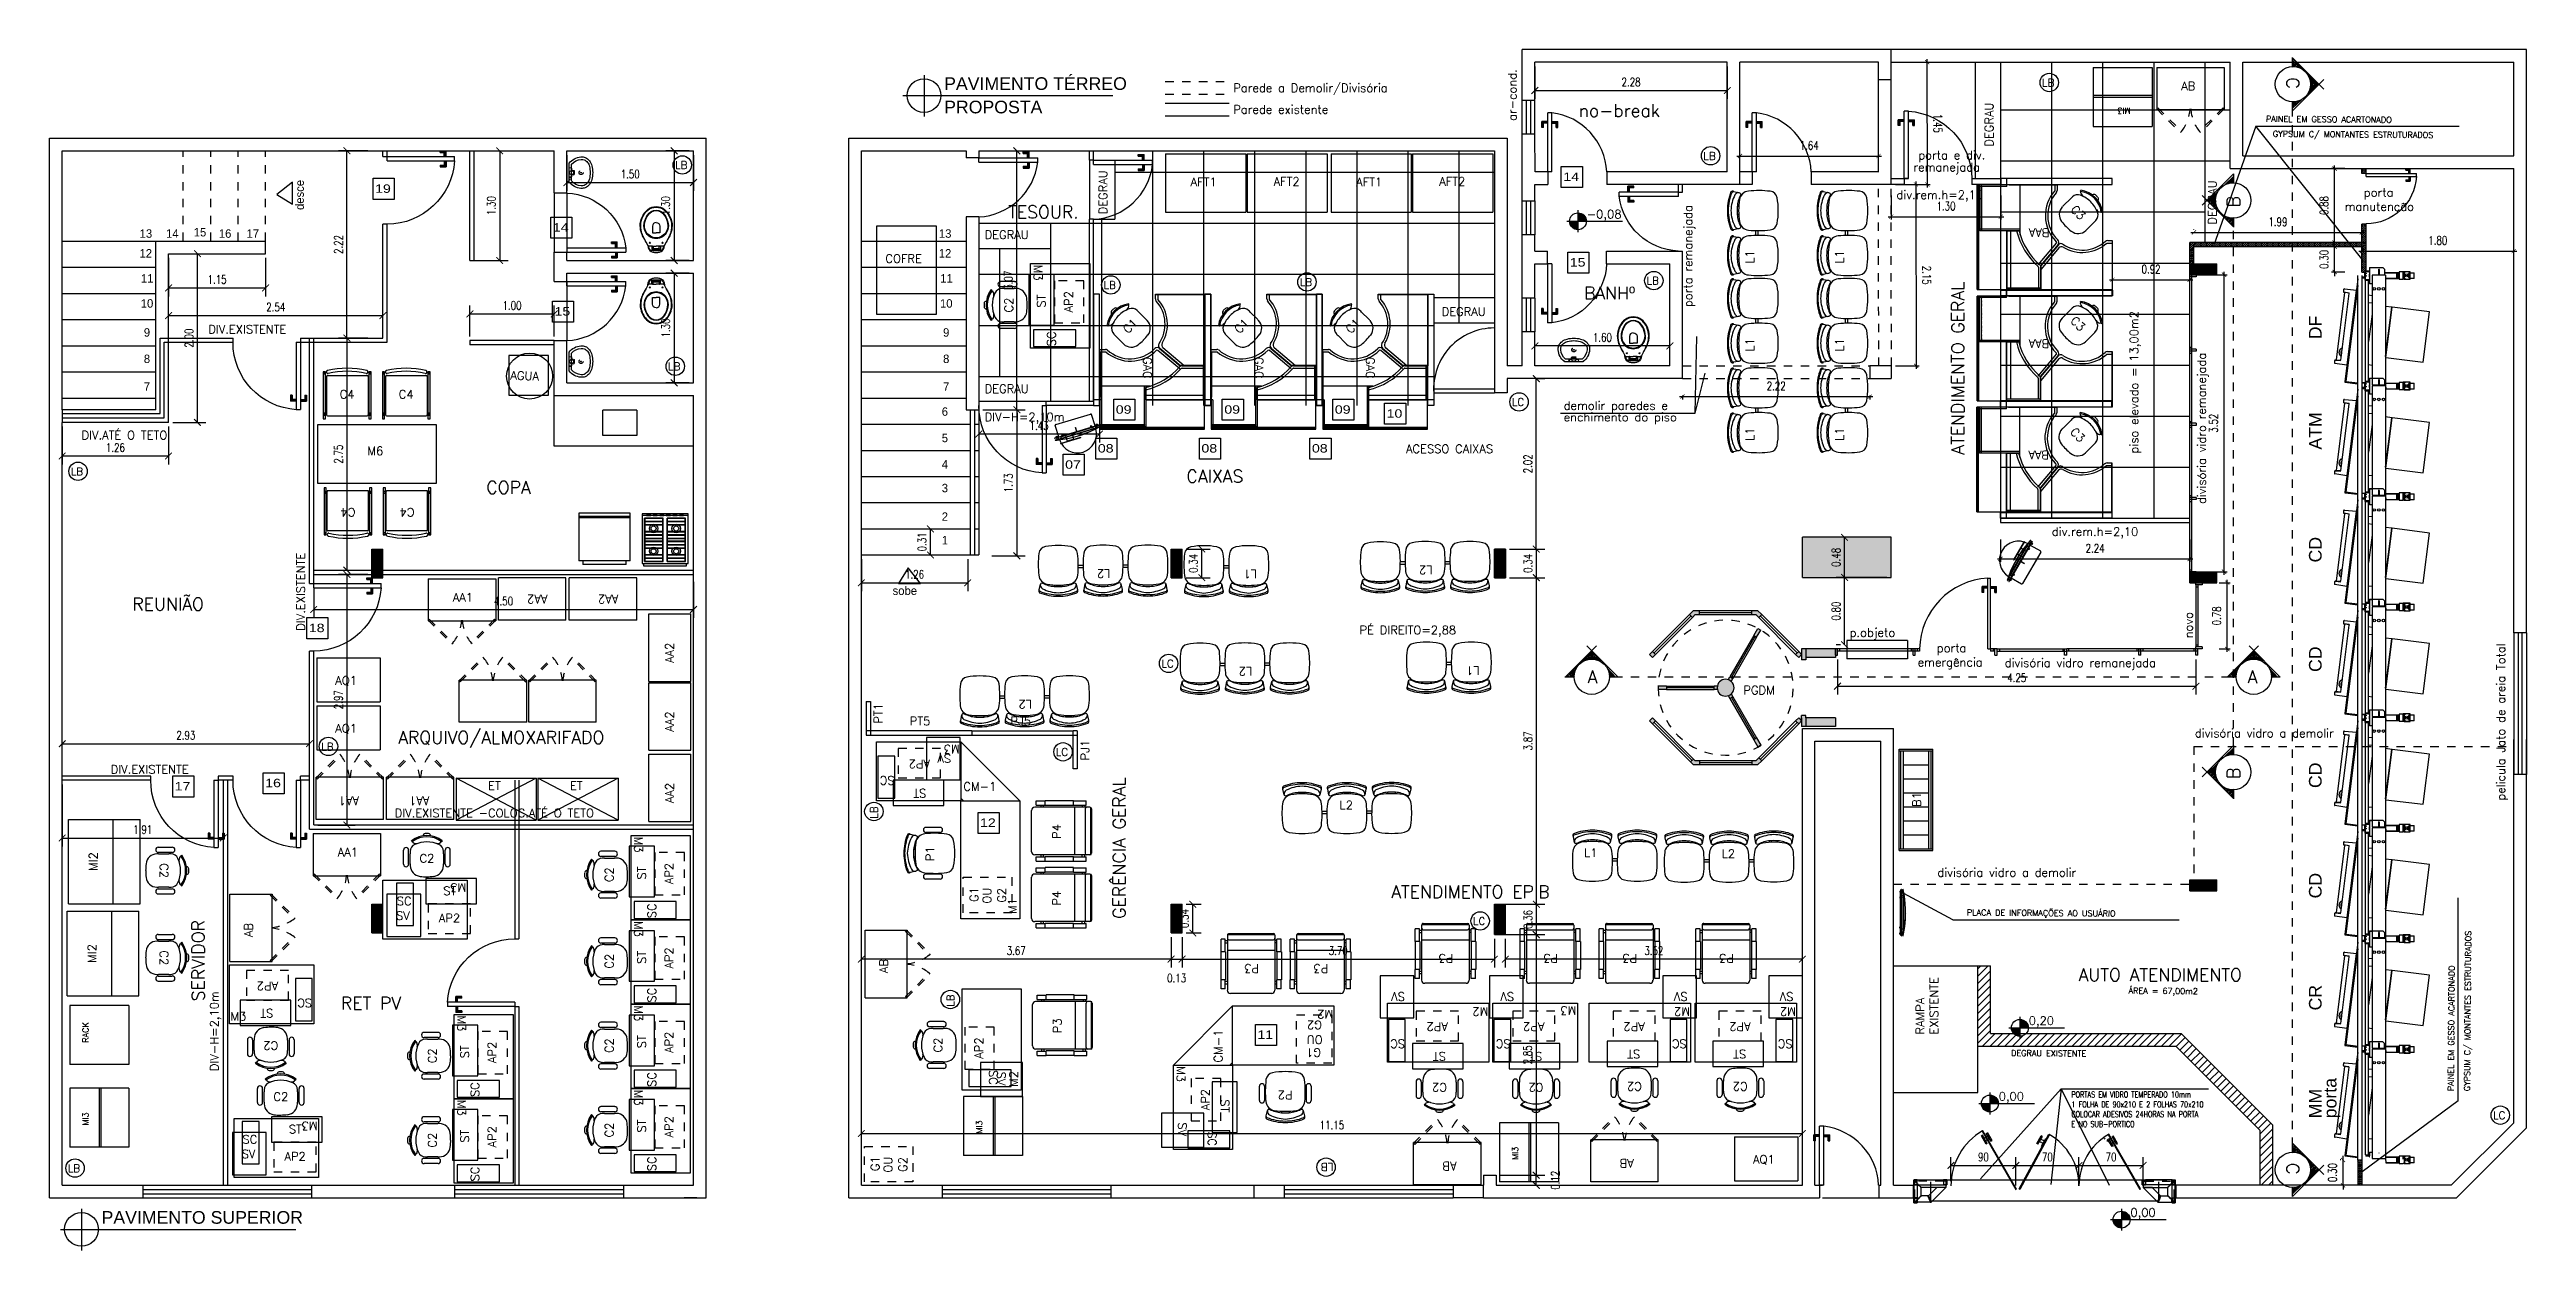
# Model space of a CAD drawing. Extents: x -36.1 to 57, y 1.4 to 46.9.
# Drawn here: x -21.98 to 7.37, y 1.44 to 15.68 of the extents above; entities that cross this region are included whole.
import ezdxf
from ezdxf.enums import TextEntityAlignment as Align

# ---------------------------------------------------------------- set-up
doc = ezdxf.new("R2010")
doc.units = 0
doc.header["$LTSCALE"] = 0.02
doc.header["$PDMODE"] = 2
for name, pattern in [('DASHDOT', [1, 0.5, -0.25, 0, -0.25]), ('DIVIDE', [1.25, 0.5, -0.25, 0, -0.25, 0, -0.25]), ('HIDDEN', [0.375, 0.25, -0.125]), ('HIDDEN2', [0.1875, 0.125, -0.0625])]:
    doc.linetypes.add(name, pattern=pattern)
doc.layers.get('0').update_dxf_attribs({"linetype": 'CONTINUOUS'})
doc.layers.get('DEFPOINTS').update_dxf_attribs({"linetype": 'CONTINUOUS'})
for name, color, linetype in [('A-COTAS', 6, 'CONTINUOUS'), ('A-HACHU', 250, 'CONTINUOUS'), ('A-WCCOZ', 7, 'CONTINUOUS'), ('ACESSORIOS', 6, 'CONTINUOUS'), ('BLOCOS', 1, 'CONTINUOUS'), ('CADEIRAS', 6, 'CONTINUOUS'), ('CARENAGEM', 1, 'CONTINUOUS'), ('CARIMBO-MG', 8, 'CONTINUOUS'), ('CODIGO', 6, 'CONTINUOUS'), ('CONT', 1, 'CONTINUOUS'), ('COTAS', 6, 'CONTINUOUS'), ('DEMOLIR', 4, 'HIDDEN'), ('DIVBIOMBO', 3, 'CONTINUOUS'), ('DIVISORIA', 5, 'CONTINUOUS'), ('DIVISORIAS', 10, 'CONTINUOUS'), ('ESQUAD-SOLID', 6, 'CONTINUOUS'), ('ESQUADRIA', 1, 'CONTINUOUS'), ('ESQUADRIA-F', 6, 'CONTINUOUS'), ('ESQUADRIAS', 1, 'CONTINUOUS'), ('ESQUADRIAS-F', 6, 'CONTINUOUS'), ('ESQUADRIAS-G', 1, 'CONTINUOUS'), ('FINA', 6, 'CONTINUOUS'), ('MESA-SUP', 5, 'CONTINUOUS'), ('MESAS', 1, 'CONTINUOUS'), ('PAREDE', 7, 'CONTINUOUS'), ('PAREDE-SOL', 251, 'CONTINUOUS'), ('PAREDES', 7, 'CONTINUOUS'), ('PELICULA', 252, 'CONTINUOUS'), ('PISO', 6, 'CONTINUOUS'), ('PISOELEVADO', 6, 'CONTINUOUS'), ('SAN', 6, 'CONTINUOUS'), ('SINAL', 1, 'CONTINUOUS'), ('T2', 1, 'CONTINUOUS'), ('TEXTO', 7, 'CONTINUOUS'), ('TEXTO-F', 6, 'CONTINUOUS'), ('TRAC', 1, 'HIDDEN'), ('VERME', 1, 'CONTINUOUS')]:
    doc.layers.add(name, color=color, linetype=linetype)
doc.styles.add('COTAS', font='romans.shx', dxfattribs={"width": 0.75})
doc.styles.add('NUMERO', font='arial.ttf', dxfattribs={"width": 1.2, "height": 0.4})
doc.styles.add('PAVIM', font='swiss.ttf')
doc.styles.add('ROMANS', font='simplex.shx')
doc.dimstyles.new('COTAS', dxfattribs={"dimtxt": 0.1, "dimasz": 0.08, "dimexe": 0.1, "dimexo": 0.05, "dimgap": 0.05, "dimtad": 1, "dimzin": 0, "dimdsep": 46, "dimtxsty": 'COTAS', "dimblk1": 'ARCHTICK', "dimblk2": 'ARCHTICK', "dimsah": 1, "dimcen": 2.5, "dimclrt": 1, "dimadec": 0, "dimazin": 0, "dimtfac": 1, "dimtdec": 4, "dimtmove": 2, "dimatfit": 3, "dimldrblk": 'ARCHTICK', "dimfxl": 1, "dimtvp": 1, "dimtolj": 1, "dimtzin": 0, "dimarcsym": 0})
doc.dimstyles.new('COTAS_50', dxfattribs={"dimscale": 50, "dimtxt": 0.002, "dimasz": 0.001, "dimexe": 0.0007, "dimexo": 0.004, "dimgap": 0.0015, "dimtad": 1, "dimzin": 0, "dimdsep": 46, "dimtxsty": 'COTAS', "dimblk1": 'ARCHTICK', "dimblk2": 'ARCHTICK', "dimsah": 1, "dimcen": 0.003, "dimdle": 0.0007, "dimaunit": 1, "dimadec": 0, "dimazin": 0, "dimtfac": 1, "dimtdec": 0, "dimtix": 1, "dimtmove": 0, "dimatfit": 3, "dimldrblk": 'ARCHTICK', "dimfxl": 1, "dimtolj": 1, "dimtzin": 0, "dimarcsym": 0})

msp = doc.modelspace()

# ---------------------------------------------------------------- texts
at = {"layer": 'CODIGO'}
msp.add_text('desce', height=0.1, rotation=90, dxfattribs=at).set_placement((-18.9698, 13.7752))
for s, height, rotation, style, p in [('DEGRAU', 0.1, 90, 'ROMANS', (-9.4515, 13.7238)), ('AGUA', 0.1, 358.05972, 'COTAS', (-16.5241, 11.7671)), ('DIV.EXISTENTE', 0.1, 90, 'ROMANS', (-18.957, 8.7884)), ('PT1', 0.1, 90, 'ROMANS', (-12.1148, 7.6865)), ('PJ1', 0.1, 90, 'ROMANS', (-9.663, 7.2511)), ('P4', 0.1, 90, 'ROMANS', (-10.0003, 6.3208)), ('M1', 0.1, 90, 'ROMANS', (-10.5259, 5.4321)), ('P4', 0.1, 90, 'ROMANS', (-10.0003, 5.5299)), ('DIV-H=2,10m', 0.1, 90, 'ROMANS', (-19.9817, 3.5696)), ('RACK', 0.07, 90, 'ROMANS', (-21.5224, 3.9069, -0.64)), ('M2', 0.1, 90, 'ROMANS', (-10.5084, 3.3825))]:
    msp.add_text(s, height=height, rotation=rotation, dxfattribs=dict(at, style=style)).set_placement(p)
for s, p in [('13', (-20.9159, 13.4462)), ('14', (-20.6031, 13.4462)), ('15', (-20.2747, 13.4618)), ('16', (-19.9775, 13.4462)), ('17', (-19.649, 13.4462)), ('13', (-11.4451, 13.4462)), ('12', (-20.9174, 13.2118)), ('12', (-11.4465, 13.2118)), ('11', (-20.9003, 12.9149)), ('11', (-11.4294, 12.9149)), ('10', (-20.9027, 12.6179)), ('10', (-11.4318, 12.6179)), ('9', (-20.8662, 12.2741)), ('9', (-11.3953, 12.2741)), ('8', (-20.8662, 11.9615)), ('8', (-11.3953, 11.9615)), ('7', (-20.8662, 11.6333)), ('7', (-11.3953, 11.6333)), ('6', (-11.411, 11.3364)), ('5', (-11.411, 11.0238)), ('4', (-11.411, 10.7113)), ('3', (-11.411, 10.43)), ('2', (-11.411, 10.0917)), ('1', (-11.411, 9.8114)), ('sobe', (-11.9934, 9.2134))]:
    msp.add_text(s, height=0.1, dxfattribs=at).set_placement(p)
at = {"layer": 'CODIGO', "style": 'ROMANS'}
for s, p in [('DEGRAU', (-10.9031, 13.4321)), ('COFRE', (-12.0787, 13.1493)), ('DIV.EXISTENTE', (-20.1026, 12.3115)), ('DEGRAU', (-10.9031, 11.6063)), ('DIV.ATÉ O TETO', (-21.6042, 11.0569)), ('DIV-H=2,10m', (-10.9031, 11.2733)), ('PT5', (-11.7898, 7.6681)), ('PJ5', (-10.5965, 7.6681)), ('DIV.EXISTENTE', (-21.2596, 7.0961)), ('DIV.EXISTENTE -COLOC.ATÉ O TETO', (-17.8939, 6.5786))]:
    msp.add_text(s, height=0.1, dxfattribs=at).set_placement(p)
at = {"layer": 'COTAS', "style": 'COTAS'}
for s, p in [('Parede a Demolir/Divisória', (-7.957, 15.1726)), ('Parede existente', (-7.957, 14.9163)), ('porta e div.', (0.1608, 14.3755)), ('remanejada', (0.1033, 14.2327)), ('div.rem.h=2,10', (-0.097, 13.9053)), ('manutenção', (5.2127, 13.765)), ('porta', (5.4398, 13.9333)), ('-0,08', (-3.7678, 13.6759)), ('DEGRAU', (-5.4874, 12.5213)), ('demolir paredes e', (-4.0421, 11.4072)), ('enchimento do piso', (-4.0421, 11.2711)), ('ACESSO CAIXAS', (-5.91, 10.8946)), ('div.rem.h=2,10', (1.7437, 9.9135)), ('PÉ DIREITO=2,88', (-6.4604, 8.747)), ('p.objeto', (-0.6532, 8.7176)), ('porta', (0.3796, 8.5346)), ('emergência', (0.1525, 8.3662)), ('divisória vidro remanejada', (1.1853, 8.3589)), ('PGDM', (-1.9127, 8.0351)), ('divisória vidro a demolir', (3.4385, 7.5257)), ('divisória vidro a demolir', (0.3868, 5.8743)), ('0,20', (1.4691, 4.1178)), ('0,00', (1.1134, 3.2214)), ('0,00', (2.674, 1.8443))]:
    msp.add_text(s, height=0.1, dxfattribs=at).set_placement(p)
for s, height, rotation, p in [('ar-cond.', 0.1, 90, (-4.6005, 14.8302)), ('PAINEL EM GESSO ACARTONADO', 0.07, 359.56937, (4.2803, 14.8201)), ('GYPSUM C/ MONTANTES ESTRUTURADOS', 0.07, 359.56937, (4.3614, 14.6426)), ('porta remanejada', 0.1, 90, (-2.5182, 12.6244)), ('piso elevado = 13,00m2', 0.1, 90, (2.7668, 10.8898)), ('divisória vidro remanejada', 0.1, 90, (3.5678, 10.2906)), ('novo', 0.1, 90, (3.4121, 8.6983)), ('pelicula Jato de areia Total', 0.1, 90, (7.1136, 6.7754)), ('PLACA DE INFORMAÇÕES AO USUÁRIO', 0.07, 359.56937, (0.7372, 5.4157)), ('GYPSUM C/ MONTANTES ESTRUTURADOS', 0.07, 89.56937, (6.6978, 3.3314)), ('PAINEL EM GESSO ACARTONADO', 0.07, 89.56937, (6.5052, 3.3314)), ('RAMPA', 0.1, 90, (0.2322, 4.0026)), ('EXISTENTE', 0.1, 90, (0.3956, 4.0026)), ('ÁREA = 67,00m2', 0.07, 359.56937, (2.6521, 4.4888)), ('DEGRAU EXISTENTE', 0.07, 359.56937, (1.2601, 3.7498))]:
    msp.add_text(s, height=height, rotation=rotation, dxfattribs=at).set_placement(p)
at = {"layer": 'COTAS', "insert": (1.9756, 3.1177), "char_height": 0.07, "attachment_point": 4, "style": 'COTAS'}
msp.add_mtext('PORTAS EM VIDRO TEMPERADO 10mm\\P1 FOLHA DE 90x210 E 2 FOLHAS 70x210\\PCOLOCAR ADESIVOS 24HORAS NA PORTA \\PE NO SUB-PORTICO', dxfattribs=at)
at = {"layer": 'PISO', "style": 'PAVIM'}
for s, p in [('PAVIMENTO TÉRREO', (-11.3828, 15.1982)), ('PROPOSTA', (-11.3828, 14.9207)), ('PAVIMENTO SUPERIOR', (-21.3671, 1.7612))]:
    msp.add_text(s, height=0.15, dxfattribs=at).set_placement(p)
for s, p in [('DF', (4.9402, 12.2433)), ('ATM', (4.9402, 10.9355)), ('CD', (4.9402, 9.5983)), ('CD', (4.9402, 8.3003)), ('CD', (4.9402, 6.9244)), ('CD', (4.9402, 5.6166)), ('CR', (4.9402, 4.2892)), ('MM', (4.9402, 3.0109)), ('porta', (5.1158, 3.0109))]:
    msp.add_text(s, height=0.15, rotation=90, dxfattribs=at).set_placement(p)
at = {"layer": 'PISOELEVADO', "style": 'COTAS'}
for p in [(1.0501, 14.5257), (3.6946, 13.6025)]:
    msp.add_text('DEGRAU', height=0.1, rotation=90, dxfattribs=at).set_placement(p)
at = {"layer": 'T2', "style": 'ROMANS'}
for s, rotation, p in [('C', 270, (4.598, 15.2787)), ('B', 90, (3.8951, 13.8762)), ('B', 90, (3.8951, 7.1013)), ('C', 270, (4.598, 2.4137))]:
    msp.add_text(s, height=0.15, rotation=rotation, dxfattribs=at).set_placement(p, align=Align.MIDDLE)
for p in [(-3.6987, 8.2418), (4.1225, 8.2418)]:
    msp.add_text('A', height=0.15, dxfattribs=at).set_placement(p, align=Align.MIDDLE)
at = {"layer": 'TEXTO', "style": 'COTAS'}
for s, p in [('no-break', (-3.865, 14.8784)), ('TESOUR.', (-10.6243, 13.6768)), ('BANHº ', (-3.8005, 12.7166)), ('CAIXAS', (-8.5119, 10.5446)), ('COPA', (-16.8079, 10.4129)), ('REUNIÃO', (-21.0023, 9.0293)), ('ARQUIVO/ALMOXARIFADO', (-17.8522, 7.4504)), ('ATENDIMENTO EPIB', (-6.0853, 5.6205)), ('RET PV', (-18.5312, 4.3003))]:
    msp.add_text(s, height=0.15, dxfattribs=at).set_placement(p)
for s, p in [('ATENDIMENTO GERAL', (0.7031, 10.877)), ('GERÊNCIA GERAL', (-9.2334, 5.3751)), ('SERVIDOR', (-20.1467, 4.3981))]:
    msp.add_text(s, height=0.15, rotation=90, dxfattribs=at).set_placement(p)
msp.add_text('AUTO ATENDIMENTO', height=0.15, dxfattribs=at).set_placement((3.0279, 4.7119), align=Align.MIDDLE)
at = {"layer": 'TEXTO-F', "style": 'NUMERO', "width": 1.2}
for s, p in [('14', (-4.0455, 14.1196)), ('19', (-18.1256, 13.9787)), ('14', (-16.0187, 13.5193)), ('15', (-3.9689, 13.1051)), ('15', (-15.9996, 12.5239)), ('09', (-9.3488, 11.3607)), ('09', (-8.0627, 11.3607)), ('09', (-6.753, 11.3607)), ('10', (-6.1395, 11.3135)), ('08', (-9.5612, 10.9008)), ('08', (-8.3341, 10.9008)), ('08', (-7.0244, 10.9008)), ('07', (-9.9486, 10.7089)), ('18', (-18.9109, 8.7722)), ('17', (-20.5006, 6.8963)), ('16', (-19.428, 6.9346)), ('12', (-10.9575, 6.4644)), ('11', (-7.671, 3.9521))]:
    msp.add_text(s, height=0.1, dxfattribs=at).set_placement(p)

# ---------------------------------------------------------------- blocks, each defined once
blk = doc.blocks.new('_ARCHTICK')
at = {"color": 0, "linetype": 'ByBlock', "const_width": 0.15}
blk.add_lwpolyline([(-0.5, -0.5), (0.5, 0.5)], dxfattribs=at)
blk = doc.blocks.new('*D77')
at = {"color": 0, "linetype": 'ByBlock'}
for p, q in [((-4.366, 28.79), (-4.366, 30.81)), ((-4.343, 30.81), (-4.266, 30.81)), ((-4.683, 28.79), (-4.266, 28.79))]:
    blk.add_line(p, q, dxfattribs=at)
at = {"layer": 'DEFPOINTS', "color": 0, "linetype": 'ByBlock'}
for p in [(-4.393, 30.81), (-4.366, 30.81), (-4.733, 28.79)]:
    blk.add_point(p, dxfattribs=at)
at = {"color": 0, "linetype": 'ByBlock', "xscale": 0.08, "yscale": 0.08, "zscale": 0.08}
for p, rotation in [((-4.366, 30.81), 90), ((-4.366, 28.79), 270)]:
    blk.add_blockref('_ARCHTICK', p, dxfattribs=dict(at, rotation=rotation))
at = {"color": 1, "linetype": 'ByBlock', "insert": (-4.466, 29.8), "char_height": 0.1, "attachment_point": 5, "rotation": 90, "style": 'COTAS'}
blk.add_mtext('\\A1;2.02', dxfattribs=at)
blk = doc.blocks.new('*D70')
at = {"color": 0, "linetype": 'ByBlock'}
for p, q in [((-10.923, 30.441), (-10.421, 30.441)), ((-10.521, 30.441), (-10.521, 28.71)), ((-10.818, 28.71), (-10.421, 28.71))]:
    blk.add_line(p, q, dxfattribs=at)
at = {"layer": 'DEFPOINTS', "color": 0, "linetype": 'ByBlock'}
for p in [(-10.973, 30.441), (-10.868, 28.71), (-10.521, 28.71)]:
    blk.add_point(p, dxfattribs=at)
at = {"color": 0, "linetype": 'ByBlock', "xscale": 0.08, "yscale": 0.08, "zscale": 0.08}
for p, rotation in [((-10.521, 30.441), 90), ((-10.521, 28.71), 270)]:
    blk.add_blockref('_ARCHTICK', p, dxfattribs=dict(at, rotation=rotation))
at = {"color": 1, "linetype": 'ByBlock', "insert": (-10.621, 29.575), "char_height": 0.1, "attachment_point": 5, "rotation": 90, "style": 'COTAS'}
blk.add_mtext('\\A1;1.73', dxfattribs=at)
blk = doc.blocks.new('*D69')
at = {"color": 0, "linetype": 'ByBlock'}
for p, q in [((-9.542, 11.557), (-9.542, 11.02)), ((-10.973, 11.357), (-10.973, 11.02)), ((-9.542, 11.12), (-10.973, 11.12))]:
    blk.add_line(p, q, dxfattribs=at)
at = {"layer": 'DEFPOINTS', "color": 0, "linetype": 'ByBlock'}
for p in [(-9.542, 11.607), (-10.973, 11.407), (-10.973, 11.12)]:
    blk.add_point(p, dxfattribs=at)
at = {"color": 0, "linetype": 'ByBlock', "xscale": 0.08, "yscale": 0.08, "zscale": 0.08, "rotation": 180}
blk.add_blockref('_ARCHTICK', (-10.973, 11.12), dxfattribs=at)
at = {"color": 0, "linetype": 'ByBlock', "xscale": 0.08, "yscale": 0.08, "zscale": 0.08}
blk.add_blockref('_ARCHTICK', (-9.542, 11.12), dxfattribs=at)
at = {"color": 1, "linetype": 'ByBlock', "insert": (-10.257, 11.22), "char_height": 0.1, "attachment_point": 5, "style": 'COTAS'}
blk.add_mtext('\\A1;1.43', dxfattribs=at)
blk = doc.blocks.new('MI3')
at = {"layer": 'MESAS'}
for p, q in [((0.7, 0), (0, 0)), ((0, -0.7), (0, 0)), ((0.7, -0.7), (0.7, 0)), ((0.7, -0.35), (0, -0.35)), ((0.7, -0.37), (0, -0.37)), ((0.7, -0.7), (0, -0.7))]:
    blk.add_line(p, q, dxfattribs=at)
at = {"layer": 'CODIGO', "style": 'ROMANS'}
blk.add_text('MI3', height=0.07, dxfattribs=at).set_placement((0.258, -0.222, -0.64))
blk = doc.blocks.new('LB')
at = {"layer": 'ACESSORIOS'}
blk.add_circle((0, 0), 0.109, dxfattribs=at)
at = {"layer": 'CODIGO', "style": 'ROMANS'}
blk.add_text('LB', height=0.09, dxfattribs=at).set_placement((-0.086, -0.047))
blk = doc.blocks.new('M2')
at = {"layer": 'MESAS'}
blk.add_lwpolyline([(0, 0), (0, 0.7), (1.2, 0.7), (1.2, 0)], close=True, dxfattribs=at)
at = {"layer": 'CODIGO', "style": 'ROMANS'}
blk.add_text('M2', height=0.1, dxfattribs=at).set_placement((0.007, 0.05))
blk = doc.blocks.new('P3')
at = {"layer": 'CADEIRAS'}
for p, q in [((0, 0), (0, -0.106)), ((0, 0), (0.052, 0)), ((0.052, 0), (0.052, -0.106)), ((0.075, -0.635), (0.075, 0.018)), ((0.113, 0.056), (0.602, 0.056)), ((0.639, -0.635), (0.639, 0.018)), ((0.663, 0), (0.714, 0)), ((0.663, 0), (0.663, -0.106)), ((0.714, 0), (0.714, -0.106)), ((-0.002, -0.439), (-0.002, -0.106)), ((-0.002, -0.106), (0.054, -0.106)), ((0.052, -0.056), (0.075, -0.056)), ((0.052, -0.084), (0.075, -0.084)), ((0.054, -0.439), (0.054, -0.106)), ((0.639, -0.056), (0.663, -0.056)), ((0.639, -0.084), (0.663, -0.084)), ((0.66, -0.106), (0.717, -0.106)), ((0.66, -0.439), (0.66, -0.106)), ((0.717, -0.439), (0.717, -0.106)), ((-0.002, -0.439), (0.054, -0.439)), ((0, -0.439), (0, -0.589)), ((0.052, -0.439), (0.052, -0.589)), ((0.052, -0.545), (0.075, -0.545)), ((0.052, -0.573), (0.075, -0.573)), ((0.075, -0.455), (0.639, -0.455)), ((0.62, -0.579), (0.094, -0.579)), ((0.663, -0.545), (0.639, -0.545)), ((0.663, -0.573), (0.639, -0.573)), ((0.66, -0.439), (0.717, -0.439)), ((0.663, -0.439), (0.663, -0.589)), ((0.714, -0.439), (0.714, -0.589)), ((0, -0.589), (0.052, -0.589)), ((0.638, -0.642), (0.076, -0.642)), ((0.62, -0.654), (0.094, -0.654)), ((0.663, -0.589), (0.714, -0.589))]:
    blk.add_line(p, q, dxfattribs=at)
for centre, radius, start, end in [((0.113, 0.018), 0.0376, 90, 180), ((0.602, 0.018), 0.0376, 0, 90), ((0.094, -0.598), 0.0188, 90, 180), ((0.62, -0.598), 0.0188, 0, 90), ((0.094, -0.635), 0.0188, 180, 270), ((0.62, -0.635), 0.0188, 270, 0)]:
    blk.add_arc(centre, radius, start, end, dxfattribs=at)
at = {"layer": 'CODIGO', "style": 'ROMANS'}
blk.add_text('P3', height=0.1, dxfattribs=at).set_placement((0.263, -0.29))
blk = doc.blocks.new('*D62')
at = {"color": 0, "linetype": 'ByBlock'}
for p, q in [((-8.563, 24.191), (-8.563, 23.831)), ((-4.863, 24.171), (-4.863, 23.831)), ((-8.563, 23.931), (-4.863, 23.931))]:
    blk.add_line(p, q, dxfattribs=at)
at = {"layer": 'DEFPOINTS', "color": 0, "linetype": 'ByBlock'}
for p in [(-8.563, 24.241), (-4.863, 24.221), (-4.863, 23.931)]:
    blk.add_point(p, dxfattribs=at)
at = {"color": 0, "linetype": 'ByBlock', "xscale": 0.08, "yscale": 0.08, "zscale": 0.08, "rotation": 180}
blk.add_blockref('_ARCHTICK', (-8.563, 23.931), dxfattribs=at)
at = {"color": 0, "linetype": 'ByBlock', "xscale": 0.08, "yscale": 0.08, "zscale": 0.08}
blk.add_blockref('_ARCHTICK', (-4.863, 23.931), dxfattribs=at)
at = {"color": 1, "linetype": 'ByBlock', "insert": (-6.713, 24.031), "char_height": 0.1, "attachment_point": 5, "style": 'COTAS'}
blk.add_mtext('\\A1;3.70', dxfattribs=at)
blk = doc.blocks.new('*D61')
at = {"color": 0, "linetype": 'ByBlock'}
for p, q in [((-12.363, 21.4), (-12.363, 21.964)), ((-12.363, 21.864), (-1.213, 21.864)), ((-1.213, 21.3), (-1.213, 21.964))]:
    blk.add_line(p, q, dxfattribs=at)
at = {"layer": 'DEFPOINTS', "color": 0, "linetype": 'ByBlock'}
for p in [(-1.213, 21.864), (-12.363, 21.35), (-1.213, 21.25)]:
    blk.add_point(p, dxfattribs=at)
at = {"color": 0, "linetype": 'ByBlock', "xscale": 0.08, "yscale": 0.08, "zscale": 0.08, "rotation": 180}
blk.add_blockref('_ARCHTICK', (-12.363, 21.864), dxfattribs=at)
at = {"color": 0, "linetype": 'ByBlock', "xscale": 0.08, "yscale": 0.08, "zscale": 0.08}
blk.add_blockref('_ARCHTICK', (-1.213, 21.864), dxfattribs=at)
at = {"color": 1, "linetype": 'ByBlock', "insert": (-6.788, 21.964), "char_height": 0.1, "attachment_point": 5, "style": 'COTAS'}
blk.add_mtext('\\A1;11.15', dxfattribs=at)
blk = doc.blocks.new('ST')
at = {"layer": 'ACESSORIOS'}
blk.add_lwpolyline([(0, 0), (0, -0.3), (0.6, -0.3), (0.6, 0)], close=True, dxfattribs=at)
at = {"layer": 'CODIGO', "style": 'ROMANS'}
blk.add_text('ST', height=0.1, dxfattribs=at).set_placement((0.207, -0.197))
blk = doc.blocks.new('M3')
at = {"layer": 'MESAS'}
blk.add_lwpolyline([(0, 0), (0, 0.7), (1, 0.7), (1, 0)], close=True, dxfattribs=at)
at = {"layer": 'CODIGO', "style": 'ROMANS'}
blk.add_text('M3', height=0.1, dxfattribs=at).set_placement((0.013, 0.039))
blk = doc.blocks.new('CM-1')
at = {"layer": 'MESAS'}
blk.add_lwpolyline([(-0.03, 0.7), (-0.03, 0.03), (0, 0), (0.67, 0)], close=True, dxfattribs=at)
at = {"layer": 'CODIGO', "style": 'ROMANS'}
blk.add_text('CM-1', height=0.1, dxfattribs=at).set_placement((0, 0.119))
blk = doc.blocks.new('*D63')
at = {"color": 0, "linetype": 'ByBlock'}
for p, q in [((-8.693, 24.191), (-8.693, 23.831)), ((-12.363, 21.3), (-12.363, 24.031)), ((-8.693, 23.931), (-12.363, 23.931))]:
    blk.add_line(p, q, dxfattribs=at)
at = {"layer": 'DEFPOINTS', "color": 0, "linetype": 'ByBlock'}
for p in [(-8.693, 24.241), (-12.363, 23.931), (-12.363, 21.25)]:
    blk.add_point(p, dxfattribs=at)
at = {"color": 0, "linetype": 'ByBlock', "xscale": 0.08, "yscale": 0.08, "zscale": 0.08, "rotation": 180}
blk.add_blockref('_ARCHTICK', (-12.363, 23.931), dxfattribs=at)
at = {"color": 0, "linetype": 'ByBlock', "xscale": 0.08, "yscale": 0.08, "zscale": 0.08}
blk.add_blockref('_ARCHTICK', (-8.693, 23.931), dxfattribs=at)
at = {"color": 1, "linetype": 'ByBlock', "insert": (-10.528, 24.031), "char_height": 0.1, "attachment_point": 5, "style": 'COTAS'}
blk.add_mtext('\\A1;3.67', dxfattribs=at)
blk = doc.blocks.new('C2')
at = {"layer": 'CADEIRAS'}
for p, q in [((-0.298, -0.361), (-0.298, -0.195)), ((-0.237, -0.361), (-0.237, -0.195)), ((-0.218, -0.357), (-0.218, -0.237)), ((-0.198, -0.092), (-0.204, -0.084)), ((-0.182, -0.105), (-0.192, -0.092)), ((0.141, -0.105), (0.15, -0.092)), ((0.157, -0.092), (0.163, -0.084)), ((0.177, -0.237), (0.177, -0.357)), ((0.196, -0.361), (0.196, -0.195)), ((0.257, -0.361), (0.257, -0.195))]:
    blk.add_line(p, q, dxfattribs=at)
for centre, radius, start, end in [((-0.021, -0.328), 0.329, 86.4167, 93.5833), ((-0.267, -0.195), 0.0306, 0, 180), ((-0.124, -0.213), 0.094, 114.9388, 178.3074), ((0.675, -0.237), 0.893, 178.3074, 180), ((-0.021, -0.328), 0.305, 53.1301, 126.8699), ((-0.194, -0.089), 0.0047, 216.8699, 305.9604), ((-0.021, -0.328), 0.291, 54.0396, 125.9604), ((-0.146, -0.054), 0.0623, 234.3405, 285.7396), ((-0.021, -0.435), 0.338, 90, 114.9388), ((-0.039, -0.028), 0.0282, 93.5833, 176.6281), ((-0.021, -0.435), 0.338, 65.0612, 90), ((-0.002, -0.028), 0.0282, 3.3719, 86.4167), ((0.105, -0.054), 0.0623, 254.2604, 305.6595), ((0.082, -0.213), 0.094, 1.6926, 65.0612), ((0.153, -0.089), 0.0047, 234.0396, 323.1301), ((-0.716, -0.237), 0.893, 0, 1.6926), ((0.226, -0.195), 0.0306, 0, 180), ((-0.267, -0.361), 0.0306, 180, 0), ((0.487, -0.357), 0.705, 180, 181.7293), ((-0.086, -0.375), 0.132, 181.7293, 263.155), ((-0.021, 0.171), 0.682, 263.155, 270), ((-0.021, 0.171), 0.681, 270, 276.845), ((0.045, -0.375), 0.132, 276.845, 358.2707), ((-0.528, -0.357), 0.705, 358.2707, 360), ((0.226, -0.361), 0.0306, 180, 0)]:
    blk.add_arc(centre, radius, start, end, dxfattribs=at)
at = {"layer": 'CODIGO', "style": 'ROMANS'}
blk.add_text('C2', height=0.1, dxfattribs=at).set_placement((-0.108, -0.343))
blk = doc.blocks.new('AP2')
at = {"layer": 'ACESSORIOS', "linetype": 'HIDDEN'}
blk.add_lwpolyline([(0, 0), (0, -0.35), (0.5, -0.35), (0.5, 0)], close=True, dxfattribs=at)
at = {"layer": 'CODIGO', "style": 'ROMANS'}
blk.add_text('AP2', height=0.1, dxfattribs=at).set_placement((0.125, -0.217))
blk = doc.blocks.new('P1')
at = {"layer": 'CADEIRAS'}
for p, q in [((0, 0), (0, 0.018)), ((0.094, 0), (0.094, 0.018)), ((-0.26, -0.295), (-0.26, -0.128)), ((-0.199, -0.295), (-0.199, -0.128)), ((0.294, -0.295), (0.294, -0.128)), ((0.355, -0.295), (0.355, -0.128))]:
    blk.add_line(p, q, dxfattribs=at)
blk.add_lwpolyline([(-0.084, -0.009, 0.340817), (-0.184, -0.115, 0.05523), (-0.182, -0.374, 0.328643), (-0.106, -0.455, 0.09095), (0.2, -0.455, 0.328643), (0.276, -0.374, 0.05523), (0.278, -0.115, 0.340817), (0.178, -0.009, 0.077917)], format="xyb", close=True, dxfattribs=at)
for points in [[(0.274, 0.059, 0.481357), (0.268, 0.092, 0.097119), (0.047, 0.134, 0.097119), (-0.174, 0.092, 0.481357), (-0.18, 0.059)], [(0, 0.018, 0.100785), (-0.138, -0.022, -0.49505), (-0.165, -0.009), (-0.179, 0.057, -0.365963), (-0.168, 0.079, -0.0944), (0.047, 0.121, -0.0944), (0.262, 0.079, -0.365963), (0.273, 0.057), (0.259, -0.009, -0.49505), (0.232, -0.022, 0.100785), (0.094, 0.018, 0.100785)], [(0.259, -0.007, 0.344642), (0.234, 0.045, 0.1068), (0.047, 0.093, 0.1068), (-0.14, 0.045, 0.344642), (-0.165, -0.007)]]:
    blk.add_lwpolyline(points, format="xyb", dxfattribs=at)
for centre, radius, start, end in [((0.047, -0.495), 0.515, 84.7595, 95.2405), ((-0.229, -0.128), 0.0306, 0, 180), ((0.324, -0.128), 0.0306, 0, 180), ((-0.229, -0.295), 0.0306, 180, 0), ((0.324, -0.295), 0.0306, 180, 0)]:
    blk.add_arc(centre, radius, start, end, dxfattribs=at)
at = {"layer": 'CODIGO', "style": 'ROMANS'}
blk.add_text('P1', height=0.1, dxfattribs=at).set_placement((-0.046, -0.226))
blk = doc.blocks.new('AB')
at = {"layer": 'CODIGO', "linetype": 'HIDDEN2'}
for p, q in [((0, -0.491), (0.281, -0.773)), ((0.013, -0.478), (0.294, -0.76)), ((0.787, -0.478), (0.506, -0.76)), ((0.8, -0.491), (0.519, -0.773)), ((0.281, -0.773), (0.294, -0.76)), ((0.519, -0.773), (0.506, -0.76))]:
    blk.add_line(p, q, dxfattribs=at)
for centre, start, end in [((-0.095, -0.456), 321.9199, 355.9227), ((0.895, -0.456), 184.0773, 218.0801)]:
    blk.add_arc(centre, 0.493, start, end, dxfattribs=at)
at = {"layer": 'MESAS'}
for p, q in [((0, 0), (0.8, 0)), ((0, 0), (0, -0.5)), ((0.8, 0), (0.8, -0.5)), ((0, -0.5), (0.013, -0.5)), ((0.013, -0.5), (0.782, -0.5)), ((0.782, -0.5), (0.8, -0.5)), ((0.8, -0.5), (0.787, -0.5))]:
    blk.add_line(p, q, dxfattribs=at)
at = {"layer": 'MESAS', "linetype": 'HIDDEN2'}
for p, q in [((0.013, -0.478), (0, -0.491)), ((0.787, -0.478), (0.8, -0.491))]:
    blk.add_line(p, q, dxfattribs=at)
at = {"layer": 'CODIGO', "style": 'ROMANS'}
blk.add_text('AB', height=0.1, dxfattribs=at).set_placement((0.291, -0.27))
blk = doc.blocks.new('G1OUG2')
at = {"layer": 'ACESSORIOS', "linetype": 'HIDDEN'}
blk.add_lwpolyline([(0, 0), (-0.42, 0), (-0.42, 0.575), (0, 0.575)], close=True, dxfattribs=at)
at = {"layer": 'CODIGO', "style": 'ROMANS'}
for s, p in [('OU', (-0.312, 0.245)), ('G1', (-0.293, 0.398)), ('G2', (-0.302, 0.07))]:
    blk.add_text(s, height=0.1, dxfattribs=at).set_placement(p)
blk = doc.blocks.new('SC')
at = {"layer": 'ACESSORIOS'}
blk.add_lwpolyline([(0, 0), (0, -0.5), (0.2, -0.5), (0.2, 0)], close=True, dxfattribs=at)
at = {"layer": 'CODIGO', "style": 'ROMANS'}
blk.add_text('SC', height=0.1, dxfattribs=at).set_placement((0.003, -0.261))
blk = doc.blocks.new('SV')
at = {"layer": 'ACESSORIOS'}
blk.add_lwpolyline([(0, 0), (0, -0.5), (0.4, -0.5), (0.4, 0)], close=True, dxfattribs=at)
at = {"layer": 'CODIGO', "style": 'ROMANS'}
blk.add_text('SV', height=0.1, dxfattribs=at).set_placement((0.107, -0.303))
blk = doc.blocks.new('*D59')
at = {"color": 0, "linetype": 'ByBlock'}
for p, q in [((-8.513, 24.581), (-8.336, 24.581)), ((-8.436, 24.241), (-8.436, 24.581)), ((-8.513, 24.241), (-8.336, 24.241))]:
    blk.add_line(p, q, dxfattribs=at)
at = {"layer": 'DEFPOINTS', "color": 0, "linetype": 'ByBlock'}
for p in [(-8.563, 24.581), (-8.436, 24.581), (-8.563, 24.241)]:
    blk.add_point(p, dxfattribs=at)
at = {"color": 0, "linetype": 'ByBlock', "xscale": 0.08, "yscale": 0.08, "zscale": 0.08}
for p, rotation in [((-8.436, 24.581), 90), ((-8.436, 24.241), 270)]:
    blk.add_blockref('_ARCHTICK', p, dxfattribs=dict(at, rotation=rotation))
at = {"color": 1, "linetype": 'ByBlock', "insert": (-8.536, 24.411), "char_height": 0.1, "attachment_point": 5, "rotation": 90, "style": 'COTAS'}
blk.add_mtext('\\A1;0.34', dxfattribs=at)
blk = doc.blocks.new('*D64')
at = {"color": 0, "linetype": 'ByBlock'}
for p, q in [((-8.693, 24.191), (-8.693, 23.831)), ((-8.563, 24.191), (-8.563, 23.831)), ((-8.693, 23.931), (-8.563, 23.931))]:
    blk.add_line(p, q, dxfattribs=at)
at = {"layer": 'DEFPOINTS', "color": 0, "linetype": 'ByBlock'}
for p in [(-8.693, 24.241), (-8.563, 24.241), (-8.563, 23.931)]:
    blk.add_point(p, dxfattribs=at)
at = {"color": 0, "linetype": 'ByBlock', "xscale": 0.08, "yscale": 0.08, "zscale": 0.08, "rotation": 180}
blk.add_blockref('_ARCHTICK', (-8.693, 23.931), dxfattribs=at)
at = {"color": 0, "linetype": 'ByBlock', "xscale": 0.08, "yscale": 0.08, "zscale": 0.08}
blk.add_blockref('_ARCHTICK', (-8.563, 23.931), dxfattribs=at)
at = {"color": 1, "linetype": 'ByBlock', "insert": (-8.628, 23.706), "char_height": 0.1, "attachment_point": 5, "style": 'COTAS'}
blk.add_mtext('\\A1;0.13', dxfattribs=at)
blk = doc.blocks.new('LC')
at = {"layer": 'ACESSORIOS'}
blk.add_circle((0, 0), 0.109, dxfattribs=at)
at = {"layer": 'CODIGO', "style": 'ROMANS'}
blk.add_text('LC', height=0.09, dxfattribs=at).set_placement((-0.086, -0.047))
blk = doc.blocks.new('*D72')
at = {"color": 0, "linetype": 'ByBlock'}
for p, q in [((-12.363, 28.67), (-12.363, 28.29)), ((-11.103, 28.67), (-11.103, 28.29)), ((-12.363, 28.39), (-11.103, 28.39))]:
    blk.add_line(p, q, dxfattribs=at)
at = {"layer": 'DEFPOINTS', "color": 0, "linetype": 'ByBlock'}
for p in [(-12.363, 28.72), (-11.103, 28.72), (-11.103, 28.39)]:
    blk.add_point(p, dxfattribs=at)
at = {"color": 0, "linetype": 'ByBlock', "xscale": 0.08, "yscale": 0.08, "zscale": 0.08, "rotation": 180}
blk.add_blockref('_ARCHTICK', (-12.363, 28.39), dxfattribs=at)
at = {"color": 0, "linetype": 'ByBlock', "xscale": 0.08, "yscale": 0.08, "zscale": 0.08}
blk.add_blockref('_ARCHTICK', (-11.103, 28.39), dxfattribs=at)
at = {"color": 1, "linetype": 'ByBlock', "insert": (-11.733, 28.49), "char_height": 0.1, "attachment_point": 5, "style": 'COTAS'}
blk.add_mtext('\\A1;1.26', dxfattribs=at)
blk = doc.blocks.new('*D71')
at = {"color": 0, "linetype": 'ByBlock'}
for p, q in [((-11.659, 29.03), (-11.445, 29.03)), ((-11.545, 28.72), (-11.545, 29.03)), ((-11.768, 28.72), (-11.445, 28.72))]:
    blk.add_line(p, q, dxfattribs=at)
at = {"layer": 'DEFPOINTS', "color": 0, "linetype": 'ByBlock'}
for p in [(-11.709, 29.03), (-11.545, 29.03), (-11.818, 28.72)]:
    blk.add_point(p, dxfattribs=at)
at = {"color": 0, "linetype": 'ByBlock', "xscale": 0.08, "yscale": 0.08, "zscale": 0.08}
for p, rotation in [((-11.545, 29.03), 90), ((-11.545, 28.72), 270)]:
    blk.add_blockref('_ARCHTICK', p, dxfattribs=dict(at, rotation=rotation))
at = {"color": 1, "linetype": 'ByBlock', "insert": (-11.645, 28.875), "char_height": 0.1, "attachment_point": 5, "rotation": 90, "style": 'COTAS'}
blk.add_mtext('\\A1;0.31', dxfattribs=at)
blk = doc.blocks.new('A$C33302E0F')
at = {"layer": 'CADEIRAS'}
for p, q in [((0.185, 0.455), (0.185, 0.473)), ((0.279, 0.455), (0.279, 0.473)), ((0.716, 0.455), (0.716, 0.473)), ((0.81, 0.455), (0.81, 0.473)), ((1.247, 0.458), (1.247, 0.476)), ((1.341, 0.458), (1.341, 0.476)), ((0.468, 0.253), (0.526, 0.253)), ((0.468, 0.253), (0.478, 0.253)), ((0.469, 0.225), (0.526, 0.225)), ((0.999, 0.256), (1.058, 0.256)), ((1, 0.228), (1.057, 0.228))]:
    blk.add_line(p, q, dxfattribs=at)
for points in [[(0.458, 0.514, 0.481357), (0.453, 0.547, 0.097119), (0.232, 0.589, 0.097119), (0.011, 0.547, 0.481357), (0.005, 0.514)], [(0.99, 0.514, 0.481357), (0.984, 0.547, 0.097119), (0.763, 0.589, 0.097119), (0.542, 0.547, 0.481357), (0.536, 0.514)], [(1.521, 0.517, 0.481357), (1.515, 0.55, 0.097119), (1.294, 0.592, 0.097119), (1.073, 0.55, 0.481357), (1.067, 0.517)], [(0.185, 0.473, 0.100785), (0.047, 0.433, -0.49505), (0.02, 0.445), (0.006, 0.512, -0.365963), (0.017, 0.534, -0.0944), (0.232, 0.576, -0.0944), (0.447, 0.534, -0.365963), (0.458, 0.512), (0.443, 0.445, -0.49505), (0.416, 0.433, 0.100785), (0.279, 0.473, 0.100785)], [(0.444, 0.448, 0.344642), (0.419, 0.5, 0.1068), (0.232, 0.547, 0.1068), (0.045, 0.5, 0.344642), (0.02, 0.448)], [(0.716, 0.473, 0.100785), (0.578, 0.433, -0.49505), (0.551, 0.445), (0.537, 0.512, -0.365963), (0.548, 0.534, -0.0944), (0.763, 0.576, -0.0944), (0.978, 0.534, -0.365963), (0.989, 0.512), (0.975, 0.445, -0.49505), (0.947, 0.433, 0.100785), (0.81, 0.473, 0.100785)], [(0.975, 0.448, 0.344642), (0.95, 0.5, 0.1068), (0.763, 0.547, 0.1068), (0.576, 0.5, 0.344642), (0.551, 0.448)], [(1.247, 0.476, 0.100785), (1.11, 0.436, -0.49505), (1.082, 0.448), (1.068, 0.515, -0.365963), (1.079, 0.537, -0.0944), (1.294, 0.579, -0.0944), (1.509, 0.537, -0.365963), (1.52, 0.515), (1.506, 0.448, -0.49505), (1.479, 0.436, 0.100785), (1.341, 0.476, 0.100785)], [(1.506, 0.451, 0.344642), (1.481, 0.503, 0.1068), (1.294, 0.55, 0.1068), (1.107, 0.503, 0.344642), (1.082, 0.451)]]:
    blk.add_lwpolyline(points, format="xyb", dxfattribs=at)
for points in [[(0.101, 0.446, 0.340817), (0, 0.34, 0.05523), (0.003, 0.081, 0.328643), (0.079, 0, 0.09095), (0.384, 0, 0.328643), (0.461, 0.081, 0.05523), (0.463, 0.34, 0.340817), (0.363, 0.446, 0.077917)], [(0.632, 0.446, 0.340817), (0.532, 0.34, 0.05523), (0.534, 0.081, 0.328643), (0.61, 0, 0.09095), (0.916, 0, 0.328643), (0.992, 0.081, 0.05523), (0.994, 0.34, 0.340817), (0.894, 0.446, 0.077917)], [(1.163, 0.449, 0.340817), (1.063, 0.343, 0.05523), (1.065, 0.084, 0.328643), (1.141, 0.003, 0.09095), (1.447, 0.003, 0.328643), (1.523, 0.084, 0.05523), (1.525, 0.343, 0.340817), (1.425, 0.449, 0.077917)]]:
    blk.add_lwpolyline(points, format="xyb", close=True, dxfattribs=at)
for centre in [(0.232, -0.04), (0.763, -0.04), (1.294, -0.037)]:
    blk.add_arc(centre, 0.515, 84.7595, 95.2405, dxfattribs=at)
at = {"layer": 'CODIGO', "style": 'ROMANS'}
blk.add_text('L2', height=0.1, dxfattribs=at).set_placement((0.676, 0.274))
blk = doc.blocks.new('*D73')
at = {"color": 0, "linetype": 'ByBlock'}
for p, q in [((-8.513, 28.791), (-8.23, 28.791)), ((-8.33, 28.451), (-8.33, 28.791)), ((-8.513, 28.451), (-8.23, 28.451))]:
    blk.add_line(p, q, dxfattribs=at)
at = {"layer": 'DEFPOINTS', "color": 0, "linetype": 'ByBlock'}
for p in [(-8.563, 28.791), (-8.33, 28.791), (-8.563, 28.451)]:
    blk.add_point(p, dxfattribs=at)
at = {"color": 0, "linetype": 'ByBlock', "xscale": 0.08, "yscale": 0.08, "zscale": 0.08}
for p, rotation in [((-8.33, 28.791), 90), ((-8.33, 28.451), 270)]:
    blk.add_blockref('_ARCHTICK', p, dxfattribs=dict(at, rotation=rotation))
at = {"color": 1, "linetype": 'ByBlock', "insert": (-8.43, 28.621), "char_height": 0.1, "attachment_point": 5, "rotation": 90, "style": 'COTAS'}
blk.add_mtext('\\A1;0.34', dxfattribs=at)
blk = doc.blocks.new('A$C2DC308E3')
at = {"layer": 'CADEIRAS'}
for p, q in [((0.185, 0.455), (0.185, 0.473)), ((0.279, 0.455), (0.279, 0.473)), ((0.716, 0.455), (0.716, 0.473)), ((0.81, 0.455), (0.81, 0.473)), ((0.468, 0.253), (0.526, 0.253)), ((0.468, 0.253), (0.478, 0.253)), ((0.469, 0.225), (0.526, 0.225))]:
    blk.add_line(p, q, dxfattribs=at)
for points in [[(0.458, 0.514, 0.481357), (0.453, 0.547, 0.097119), (0.232, 0.589, 0.097119), (0.011, 0.547, 0.481357), (0.005, 0.514)], [(0.99, 0.514, 0.481357), (0.984, 0.547, 0.097119), (0.763, 0.589, 0.097119), (0.542, 0.547, 0.481357), (0.536, 0.514)], [(0.185, 0.473, 0.100785), (0.047, 0.433, -0.49505), (0.02, 0.445), (0.006, 0.512, -0.365963), (0.017, 0.534, -0.0944), (0.232, 0.576, -0.0944), (0.447, 0.534, -0.365963), (0.458, 0.512), (0.443, 0.445, -0.49505), (0.416, 0.433, 0.100785), (0.279, 0.473, 0.100785)], [(0.444, 0.448, 0.344642), (0.419, 0.5, 0.1068), (0.232, 0.547, 0.1068), (0.045, 0.5, 0.344642), (0.02, 0.448)], [(0.716, 0.473, 0.100785), (0.578, 0.433, -0.49505), (0.551, 0.445), (0.537, 0.512, -0.365963), (0.548, 0.534, -0.0944), (0.763, 0.576, -0.0944), (0.978, 0.534, -0.365963), (0.989, 0.512), (0.975, 0.445, -0.49505), (0.947, 0.433, 0.100785), (0.81, 0.473, 0.100785)], [(0.975, 0.448, 0.344642), (0.95, 0.5, 0.1068), (0.763, 0.547, 0.1068), (0.576, 0.5, 0.344642), (0.551, 0.448)]]:
    blk.add_lwpolyline(points, format="xyb", dxfattribs=at)
for points in [[(0.101, 0.446, 0.340817), (0, 0.34, 0.05523), (0.003, 0.081, 0.328643), (0.079, 0, 0.09095), (0.384, 0, 0.328643), (0.461, 0.081, 0.05523), (0.463, 0.34, 0.340817), (0.363, 0.446, 0.077917)], [(0.632, 0.446, 0.340817), (0.532, 0.34, 0.05523), (0.534, 0.081, 0.328643), (0.61, 0, 0.09095), (0.916, 0, 0.328643), (0.992, 0.081, 0.05523), (0.994, 0.34, 0.340817), (0.894, 0.446, 0.077917)]]:
    blk.add_lwpolyline(points, format="xyb", close=True, dxfattribs=at)
for centre in [(0.232, -0.04), (0.763, -0.04)]:
    blk.add_arc(centre, 0.515, 84.7595, 95.2405, dxfattribs=at)
at = {"layer": 'CODIGO', "style": 'ROMANS'}
blk.add_text('L1', height=0.1, dxfattribs=at).set_placement((0.133, 0.273))
blk = doc.blocks.new('*D78')
at = {"color": 0, "linetype": 'ByBlock'}
for p, q in [((-0.213, 28.93), (-0.813, 28.93)), ((-0.713, 28.454), (-0.713, 28.93)), ((-0.213, 28.454), (-0.813, 28.454))]:
    blk.add_line(p, q, dxfattribs=at)
at = {"layer": 'DEFPOINTS', "color": 0, "linetype": 'ByBlock'}
for p in [(-0.713, 28.93), (-0.163, 28.93), (-0.163, 28.454)]:
    blk.add_point(p, dxfattribs=at)
at = {"color": 0, "linetype": 'ByBlock', "xscale": 0.08, "yscale": 0.08, "zscale": 0.08}
for p, rotation in [((-0.713, 28.93), 90), ((-0.713, 28.454), 270)]:
    blk.add_blockref('_ARCHTICK', p, dxfattribs=dict(at, rotation=rotation))
at = {"color": 1, "linetype": 'ByBlock', "insert": (-0.813, 28.692), "char_height": 0.1, "attachment_point": 5, "rotation": 90, "style": 'COTAS'}
blk.add_mtext('\\A1;0.48', dxfattribs=at)
blk = doc.blocks.new('*D74')
at = {"color": 0, "linetype": 'ByBlock'}
for p, q in [((-0.213, 9.421), (-0.813, 9.421)), ((-0.713, 8.623), (-0.713, 9.421)), ((-0.763, 8.623), (-0.813, 8.623))]:
    blk.add_line(p, q, dxfattribs=at)
at = {"layer": 'DEFPOINTS', "color": 0, "linetype": 'ByBlock'}
for p in [(-0.713, 9.421), (-0.163, 9.421), (-0.713, 8.623)]:
    blk.add_point(p, dxfattribs=at)
at = {"color": 0, "linetype": 'ByBlock', "xscale": 0.08, "yscale": 0.08, "zscale": 0.08}
for p, rotation in [((-0.713, 9.421), 90), ((-0.713, 8.623), 270)]:
    blk.add_blockref('_ARCHTICK', p, dxfattribs=dict(at, rotation=rotation))
at = {"color": 1, "linetype": 'ByBlock', "insert": (-0.813, 9.022), "char_height": 0.1, "attachment_point": 5, "rotation": 90, "style": 'COTAS'}
blk.add_mtext('\\A1;0.80', dxfattribs=at)
blk = doc.blocks.new('A$C7B783AE8')
at = {"layer": 'ESQUADRIAS-F'}
blk.add_arc((-0.033, 0.738), 0.738, 272.5737, 353.1841, dxfattribs=at)
at = {"layer": 'ESQUADRIAS-G'}
for p, q in [((0, 0.7), (0.7, 0.7)), ((0, 0.65), (0, 0.7)), ((0, 0.65), (0.7, 0.65)), ((0.528, 0.75), (0.528, 0.77)), ((0.528, 0.77), (0.598, 0.77)), ((0.528, 0.75), (0.578, 0.75)), ((0.528, 0.6), (0.578, 0.6)), ((0.528, 0.6), (0.528, 0.58)), ((0.578, 0.7), (0.578, 0.75)), ((0.578, 0.65), (0.578, 0.6)), ((0.598, 0.7), (0.598, 0.77)), ((0.598, 0.65), (0.598, 0.58)), ((0.7, 0.65), (0.7, 0.7)), ((0.528, 0.58), (0.598, 0.58))]:
    blk.add_line(p, q, dxfattribs=at)
for points in [[(0.528, 0.75), (0.578, 0.75), (0.528, 0.77), (0.598, 0.77)], [(0.528, 0.58), (0.598, 0.58), (0.528, 0.6), (0.578, 0.6)], [(0.598, 0.7), (0.598, 0.77), (0.578, 0.7), (0.578, 0.75)], [(0.598, 0.58), (0.598, 0.65), (0.578, 0.6), (0.578, 0.65)]]:
    blk.add_solid(points, dxfattribs=at)
blk = doc.blocks.new('*D75')
at = {"color": 0, "linetype": 'ByBlock'}
for p, q in [((-4.683, 28.451), (-4.265, 28.451)), ((-4.365, 24.581), (-4.365, 28.451)), ((-4.813, 24.581), (-4.265, 24.581))]:
    blk.add_line(p, q, dxfattribs=at)
at = {"layer": 'DEFPOINTS', "color": 0, "linetype": 'ByBlock'}
for p in [(-4.733, 28.451), (-4.365, 28.451), (-4.863, 24.581)]:
    blk.add_point(p, dxfattribs=at)
at = {"color": 0, "linetype": 'ByBlock', "xscale": 0.08, "yscale": 0.08, "zscale": 0.08}
for p, rotation in [((-4.365, 28.451), 90), ((-4.365, 24.581), 270)]:
    blk.add_blockref('_ARCHTICK', p, dxfattribs=dict(at, rotation=rotation))
at = {"color": 1, "linetype": 'ByBlock', "insert": (-4.465, 26.516), "char_height": 0.1, "attachment_point": 5, "rotation": 90, "style": 'COTAS'}
blk.add_mtext('\\A1;3.87', dxfattribs=at)
blk = doc.blocks.new('*D66')
at = {"color": 0, "linetype": 'ByBlock'}
for p, q in [((-4.733, 24.171), (-4.733, 23.83)), ((-1.213, 23.93), (-4.733, 23.93)), ((-1.213, 21.3), (-1.213, 24.03))]:
    blk.add_line(p, q, dxfattribs=at)
at = {"layer": 'DEFPOINTS', "color": 0, "linetype": 'ByBlock'}
for p in [(-4.733, 24.221), (-4.733, 23.93), (-1.213, 21.25)]:
    blk.add_point(p, dxfattribs=at)
at = {"color": 0, "linetype": 'ByBlock', "xscale": 0.08, "yscale": 0.08, "zscale": 0.08, "rotation": 180}
blk.add_blockref('_ARCHTICK', (-4.733, 23.93), dxfattribs=at)
at = {"color": 0, "linetype": 'ByBlock', "xscale": 0.08, "yscale": 0.08, "zscale": 0.08}
blk.add_blockref('_ARCHTICK', (-1.213, 23.93), dxfattribs=at)
at = {"color": 1, "linetype": 'ByBlock', "insert": (-2.973, 24.03), "char_height": 0.1, "attachment_point": 5, "style": 'COTAS'}
blk.add_mtext('\\A1;3.52', dxfattribs=at)
blk = doc.blocks.new('*D67')
at = {"color": 0, "linetype": 'ByBlock'}
for p, q in [((-4.813, 24.221), (-4.268, 24.221)), ((-4.368, 24.221), (-4.368, 21.37)), ((-4.793, 21.37), (-4.268, 21.37))]:
    blk.add_line(p, q, dxfattribs=at)
at = {"layer": 'DEFPOINTS', "color": 0, "linetype": 'ByBlock'}
for p in [(-4.863, 24.221), (-4.843, 21.37), (-4.368, 21.37)]:
    blk.add_point(p, dxfattribs=at)
at = {"color": 0, "linetype": 'ByBlock', "xscale": 0.08, "yscale": 0.08, "zscale": 0.08}
for p, rotation in [((-4.368, 24.221), 90), ((-4.368, 21.37), 270)]:
    blk.add_blockref('_ARCHTICK', p, dxfattribs=dict(at, rotation=rotation))
at = {"color": 1, "linetype": 'ByBlock', "insert": (-4.468, 22.796), "char_height": 0.1, "attachment_point": 5, "rotation": 90, "style": 'COTAS'}
blk.add_mtext('\\A1;2.85', dxfattribs=at)
blk = doc.blocks.new('P2')
at = {"layer": 'CADEIRAS'}
for p, q in [((0, 0), (0, 0.018)), ((0.094, 0), (0.094, 0.018)), ((-0.26, -0.295), (-0.26, -0.128)), ((-0.199, -0.295), (-0.199, -0.128)), ((0.294, -0.295), (0.294, -0.128)), ((0.355, -0.295), (0.355, -0.128))]:
    blk.add_line(p, q, dxfattribs=at)
blk.add_lwpolyline([(-0.084, -0.009, 0.340817), (-0.184, -0.115, 0.05523), (-0.182, -0.374, 0.328643), (-0.106, -0.455, 0.09095), (0.2, -0.455, 0.328643), (0.276, -0.374, 0.05523), (0.278, -0.115, 0.340817), (0.178, -0.009, 0.077917)], format="xyb", close=True, dxfattribs=at)
for points in [[(0.274, 0.059, 0.481357), (0.268, 0.092, 0.097119), (0.047, 0.134, 0.097119), (-0.174, 0.092, 0.481357), (-0.18, 0.059)], [(0, 0.018, 0.100785), (-0.138, -0.022, -0.49505), (-0.165, -0.009), (-0.179, 0.057, -0.365963), (-0.168, 0.079, -0.0944), (0.047, 0.121, -0.0944), (0.262, 0.079, -0.365963), (0.273, 0.057), (0.259, -0.009, -0.49505), (0.232, -0.022, 0.100785), (0.094, 0.018, 0.100785)], [(0.259, -0.007, 0.344642), (0.234, 0.045, 0.1068), (0.047, 0.093, 0.1068), (-0.14, 0.045, 0.344642), (-0.165, -0.007)]]:
    blk.add_lwpolyline(points, format="xyb", dxfattribs=at)
for centre, radius, start, end in [((0.047, -0.495), 0.515, 84.7595, 95.2405), ((-0.229, -0.128), 0.0306, 0, 180), ((0.324, -0.128), 0.0306, 0, 180), ((-0.229, -0.295), 0.0306, 180, 0), ((0.324, -0.295), 0.0306, 180, 0)]:
    blk.add_arc(centre, radius, start, end, dxfattribs=at)
at = {"layer": 'CODIGO', "style": 'ROMANS'}
blk.add_text('P2', height=0.1, dxfattribs=at).set_placement((-0.04, -0.241))
blk = doc.blocks.new('*D65')
at = {"color": 0, "linetype": 'ByBlock'}
for p, q in [((-4.793, 21.37), (-4.266, 21.37)), ((-4.793, 21.25), (-4.266, 21.25)), ((-4.366, 21.25), (-4.366, 21.37))]:
    blk.add_line(p, q, dxfattribs=at)
at = {"layer": 'DEFPOINTS', "color": 0, "linetype": 'ByBlock'}
for p in [(-4.843, 21.37), (-4.843, 21.25), (-4.366, 21.37)]:
    blk.add_point(p, dxfattribs=at)
at = {"color": 0, "linetype": 'ByBlock', "xscale": 0.08, "yscale": 0.08, "zscale": 0.08}
for p, rotation in [((-4.366, 21.37), 90), ((-4.366, 21.25), 270)]:
    blk.add_blockref('_ARCHTICK', p, dxfattribs=dict(at, rotation=rotation))
at = {"color": 1, "linetype": 'ByBlock', "insert": (-4.141, 21.31), "char_height": 0.1, "attachment_point": 5, "rotation": 90, "style": 'COTAS'}
blk.add_mtext('\\A1;0.12', dxfattribs=at)
blk = doc.blocks.new('*D60')
at = {"color": 0, "linetype": 'ByBlock'}
for p, q in [((-4.813, 24.581), (-4.265, 24.581)), ((-4.365, 24.221), (-4.365, 24.581)), ((-4.813, 24.221), (-4.265, 24.221))]:
    blk.add_line(p, q, dxfattribs=at)
at = {"layer": 'DEFPOINTS', "color": 0, "linetype": 'ByBlock'}
for p in [(-4.863, 24.581), (-4.365, 24.581), (-4.863, 24.221)]:
    blk.add_point(p, dxfattribs=at)
at = {"color": 0, "linetype": 'ByBlock', "xscale": 0.08, "yscale": 0.08, "zscale": 0.08}
for p, rotation in [((-4.365, 24.581), 90), ((-4.365, 24.221), 270)]:
    blk.add_blockref('_ARCHTICK', p, dxfattribs=dict(at, rotation=rotation))
at = {"color": 1, "linetype": 'ByBlock', "insert": (-4.465, 24.401), "char_height": 0.1, "attachment_point": 5, "rotation": 90, "style": 'COTAS'}
blk.add_mtext('\\A1;0.36', dxfattribs=at)
blk = doc.blocks.new('AQ1')
at = {"layer": 'MESAS'}
for p, q in [((0, 0), (0, -0.52)), ((0, 0), (0.75, 0)), ((0.75, 0), (0.75, -0.52)), ((0, -0.52), (0.75, -0.52))]:
    blk.add_line(p, q, dxfattribs=at)
at = {"layer": 'CODIGO', "style": 'ROMANS'}
blk.add_text('AQ1', height=0.1, dxfattribs=at).set_placement((0.219, -0.317))
blk = doc.blocks.new('*D76')
at = {"color": 0, "linetype": 'ByBlock'}
for p, q in [((-4.683, 28.79), (-4.265, 28.79)), ((-4.365, 28.451), (-4.365, 28.79)), ((-4.683, 28.451), (-4.265, 28.451))]:
    blk.add_line(p, q, dxfattribs=at)
at = {"layer": 'DEFPOINTS', "color": 0, "linetype": 'ByBlock'}
for p in [(-4.733, 28.79), (-4.365, 28.79), (-4.733, 28.451)]:
    blk.add_point(p, dxfattribs=at)
at = {"color": 0, "linetype": 'ByBlock', "xscale": 0.08, "yscale": 0.08, "zscale": 0.08}
for p, rotation in [((-4.365, 28.79), 90), ((-4.365, 28.451), 270)]:
    blk.add_blockref('_ARCHTICK', p, dxfattribs=dict(at, rotation=rotation))
at = {"color": 1, "linetype": 'ByBlock', "insert": (-4.465, 28.621), "char_height": 0.1, "attachment_point": 5, "rotation": 90, "style": 'COTAS'}
blk.add_mtext('\\A1;0.34', dxfattribs=at)
blk = doc.blocks.new('PORTA-GIRA')
at = {"layer": 'ESQUAD-SOLID'}
h = blk.add_hatch(color=256, dxfattribs=at)
h.paths.add_polyline_path([(0.1, 2.167), (0.065, 2.202), (0.029, 2.167), (0.065, 2.131)])
h.paths.add_polyline_path([(-0.372, 1.695), (-0.407, 1.73), (-0.457, 1.68), (-0.457, 1.61), (-0.407, 1.61), (-0.407, 1.66)])
h.paths.add_polyline_path([(0.479, 2.101, 0.012502), (0.439, 2.101), (0.439, 2.001), (0.479, 2.001)])
h.paths.add_polyline_path([(0.853, 2.202), (0.817, 2.167), (0.853, 2.131), (0.888, 2.167)])
h.paths.add_polyline_path([(1.374, 1.68), (1.339, 1.716), (1.304, 1.68), (1.324, 1.66), (1.324, 1.61), (1.374, 1.61)])
h.paths.add_polyline_path([(1.374, 0.992), (1.324, 0.992), (1.324, 0.942), (1.289, 0.907), (1.324, 0.872), (1.374, 0.922)])
h.paths.add_polyline_path([(0.853, 0.471), (0.817, 0.435), (0.853, 0.4), (0.888, 0.435)])
h.paths.add_polyline_path([(0.065, 0.471), (0.029, 0.435), (0.065, 0.4), (0.1, 0.435)])
h.paths.add_polyline_path([(-0.372, 0.907), (-0.407, 0.942), (-0.407, 0.992), (-0.457, 0.992), (-0.457, 0.922), (-0.407, 0.872)])
h.paths.add_polyline_path([(-0.138, 0.934), (-0.158, 0.968), (-0.244, 0.918, 0.012502), (-0.224, 0.884)])
h.paths.add_polyline_path([(1.075, 0.968), (1.055, 0.934), (1.141, 0.884, 0.012502), (1.161, 0.918)])
h.paths.add_polyline_path([(0.559, 1.301, 1), (0.359, 1.301, 1)])
h.paths.add_polyline_path([(0.1, 0.35), (0, 0.35), (0, 0), (0.1, 0)])
h.paths.add_polyline_path([(0.13, 0.4), (0.065, 0.4), (0, 0.4), (0, 0.35), (0.1, 0.35), (0.13, 0.35)])
h.paths.add_polyline_path([(0.917, 0.4), (0.817, 0.4), (0.787, 0.4), (0.787, 0.35), (0.817, 0.35), (0.917, 0.35)])
h.paths.add_polyline_path([(0.917, 0.35), (0.817, 0.35), (0.817, 0), (0.917, 0)])
h.paths.add_polyline_path([(0.479, 1.438), (0.439, 1.438), (0.439, 1.399, -0.101021), (0.479, 1.399)])
h.paths.add_polyline_path([(0.587, 1.25), (0.553, 1.269, -0.101021), (0.533, 1.235), (0.567, 1.215)])
h.paths.add_polyline_path([(0.364, 1.269), (0.33, 1.25), (0.35, 1.215), (0.384, 1.235, -0.101021)])
at = {"layer": 'ESQUADRIA'}
for p, q in [((-0.389, 1.713), (0.047, 2.149)), ((0.029, 2.167), (0.065, 2.202)), ((0.029, 2.167), (0.065, 2.131)), ((0.065, 2.202), (0.1, 2.167)), ((0.065, 2.131), (0.1, 2.167)), ((0.439, 2.001), (0.439, 2.101)), ((0.439, 2.101), (0.479, 2.101)), ((0.479, 2.001), (0.479, 2.101)), ((0.853, 2.202), (0.817, 2.167)), ((0.817, 2.167), (0.853, 2.131)), ((0.853, 2.202), (0.888, 2.167)), ((0.888, 2.167), (0.853, 2.131)), ((1.321, 1.698), (0.87, 2.149)), ((0.439, 2.001), (0.479, 2.001)), ((0.459, 1.438), (0.459, 2.001)), ((-0.407, 1.73), (-0.457, 1.68)), ((-0.457, 1.68), (-0.457, 1.61)), ((-0.407, 1.61), (-0.457, 1.61)), ((-0.432, 1.61), (-0.432, 0.992)), ((-0.407, 1.73), (-0.372, 1.695)), ((-0.372, 1.695), (-0.407, 1.66)), ((-0.407, 1.66), (-0.407, 1.61)), ((1.339, 1.716), (1.304, 1.68)), ((1.304, 1.68), (1.324, 1.66)), ((1.324, 1.61), (1.324, 1.66)), ((1.324, 1.61), (1.374, 1.61)), ((1.339, 1.716), (1.374, 1.68)), ((1.349, 0.992), (1.349, 1.61)), ((1.374, 1.61), (1.374, 1.68)), ((0.34, 1.233), (-0.148, 0.951)), ((0.364, 1.269), (0.33, 1.25)), ((0.33, 1.25), (0.35, 1.215)), ((0.384, 1.235), (0.35, 1.215)), ((0.479, 1.438), (0.439, 1.438)), ((0.439, 1.399), (0.439, 1.438)), ((0.479, 1.399), (0.479, 1.438)), ((0.533, 1.235), (0.567, 1.215)), ((0.553, 1.269), (0.587, 1.25)), ((0.567, 1.215), (0.587, 1.25)), ((0.577, 1.233), (1.065, 0.951)), ((-0.457, 0.992), (-0.457, 0.922)), ((-0.407, 0.992), (-0.457, 0.992)), ((-0.407, 0.872), (-0.457, 0.922)), ((-0.407, 0.992), (-0.407, 0.942)), ((-0.372, 0.907), (-0.407, 0.942)), ((-0.372, 0.907), (-0.407, 0.872)), ((-0.389, 0.889), (0.047, 0.453)), ((-0.158, 0.968), (-0.244, 0.918)), ((-0.244, 0.918), (-0.224, 0.884)), ((-0.138, 0.934), (-0.224, 0.884)), ((-0.158, 0.968), (-0.138, 0.934)), ((0.87, 0.453), (1.307, 0.889)), ((1.055, 0.934), (1.075, 0.968)), ((1.055, 0.934), (1.141, 0.884)), ((1.075, 0.968), (1.161, 0.918)), ((1.141, 0.884), (1.161, 0.918)), ((1.289, 0.907), (1.324, 0.942)), ((1.289, 0.907), (1.324, 0.872)), ((1.324, 0.942), (1.324, 0.992)), ((1.324, 0.992), (1.374, 0.992)), ((1.324, 0.872), (1.374, 0.922)), ((1.374, 0.922), (1.374, 0.992)), ((0, 0), (0, 0.4)), ((0, 0.4), (0.1, 0.4)), ((0, 0.35), (0.1, 0.35)), ((0.065, 0.471), (0.029, 0.435)), ((0.065, 0.4), (0.029, 0.435)), ((0.1, 0.435), (0.065, 0.471)), ((0.1, 0.435), (0.065, 0.4)), ((0.065, 0.4), (0.13, 0.4)), ((0.1, 0), (0.1, 0.35)), ((0.1, 0.35), (0.13, 0.35)), ((0.13, 0.35), (0.13, 0.4)), ((0.787, 0.35), (0.787, 0.4)), ((0.853, 0.4), (0.787, 0.4)), ((0.817, 0.35), (0.787, 0.35)), ((0.817, 0.435), (0.853, 0.471)), ((0.817, 0.435), (0.853, 0.4)), ((0.817, 0.4), (0.917, 0.4)), ((0.817, 0), (0.817, 0.35)), ((0.817, 0.35), (0.917, 0.35)), ((0.853, 0.471), (0.888, 0.435)), ((0.853, 0.4), (0.888, 0.435)), ((0.917, 0), (0.917, 0.4)), ((0, 0), (0.1, 0)), ((0.817, 0), (0.917, 0))]:
    blk.add_line(p, q, dxfattribs=at)
blk.add_circle((0.459, 1.301), 0.1, dxfattribs=at)
at = {"layer": 'ESQUADRIA-F'}
for p, q in [((-0.407, 1.73), (0.029, 2.167)), ((-0.372, 1.695), (0.065, 2.131)), ((1.304, 1.68), (0.853, 2.131)), ((1.339, 1.716), (0.888, 2.167)), ((0.439, 2.001), (0.439, 1.438)), ((0.479, 2.001), (0.479, 1.438)), ((-0.457, 1.61), (-0.457, 0.992)), ((-0.407, 1.61), (-0.407, 0.992)), ((1.324, 0.992), (1.324, 1.61)), ((1.374, 0.992), (1.374, 1.61)), ((-0.158, 0.968), (0.33, 1.25)), ((-0.138, 0.934), (0.35, 1.215)), ((0.567, 1.215), (1.055, 0.934)), ((0.587, 1.25), (1.075, 0.968)), ((-0.372, 0.907), (0.065, 0.471)), ((0.853, 0.471), (1.289, 0.907)), ((-0.407, 0.872), (0.029, 0.435)), ((0.888, 0.435), (1.324, 0.872))]:
    blk.add_line(p, q, dxfattribs=at)
at = {"layer": 'PISO', "linetype": 'HIDDEN'}
blk.add_circle((0.459, 1.301), 0.8, dxfattribs=at)
blk = doc.blocks.new('AFT1')
at = {"layer": 'MESAS'}
for p, q in [((0, 0), (0.95, 0)), ((0, 0), (0, -0.69)), ((0.95, 0), (0.95, -0.69)), ((0, -0.69), (0.95, -0.69))]:
    blk.add_line(p, q, dxfattribs=at)
at = {"layer": 'CODIGO', "style": 'ROMANS'}
blk.add_text('AFT1', height=0.1, dxfattribs=at).set_placement((0.297, -0.381))
blk = doc.blocks.new('*X16')
at = {"color": 0}
for p, q in [((1170.726, 1261.476), (1170.731, 1261.481)), ((1170.726, 1261.471), (1170.732, 1261.477)), ((1170.726, 1261.466), (1170.732, 1261.472)), ((1170.726, 1261.46), (1170.732, 1261.466)), ((1170.726, 1261.455), (1170.732, 1261.461)), ((1170.726, 1261.45), (1170.732, 1261.456)), ((1170.726, 1261.444), (1170.732, 1261.45)), ((1170.726, 1261.439), (1170.732, 1261.445)), ((1170.726, 1261.434), (1170.732, 1261.44)), ((1170.726, 1261.428), (1170.732, 1261.434)), ((1170.726, 1261.423), (1170.732, 1261.429)), ((1170.726, 1261.418), (1170.732, 1261.424)), ((1170.726, 1261.413), (1170.732, 1261.419)), ((1170.726, 1261.407), (1170.732, 1261.413)), ((1170.726, 1261.402), (1170.732, 1261.408)), ((1170.726, 1261.397), (1170.732, 1261.403)), ((1170.726, 1261.391), (1170.732, 1261.397)), ((1170.726, 1261.386), (1170.732, 1261.392)), ((1170.726, 1261.381), (1170.732, 1261.387)), ((1170.726, 1261.375), (1170.732, 1261.381)), ((1170.726, 1261.37), (1170.732, 1261.376)), ((1170.726, 1261.365), (1170.732, 1261.371)), ((1170.726, 1261.36), (1170.732, 1261.366)), ((1170.726, 1261.354), (1170.732, 1261.36)), ((1170.726, 1261.349), (1170.732, 1261.355)), ((1170.726, 1261.344), (1170.732, 1261.35)), ((1170.726, 1261.338), (1170.732, 1261.344)), ((1170.726, 1261.333), (1170.732, 1261.339)), ((1170.726, 1261.328), (1170.732, 1261.334)), ((1170.726, 1261.322), (1170.732, 1261.328)), ((1170.726, 1261.317), (1170.732, 1261.323)), ((1170.726, 1261.312), (1170.732, 1261.318)), ((1170.726, 1261.307), (1170.732, 1261.313)), ((1170.726, 1261.301), (1170.732, 1261.307)), ((1170.726, 1261.296), (1170.732, 1261.302)), ((1170.726, 1261.291), (1170.732, 1261.297)), ((1170.726, 1261.285), (1170.732, 1261.291)), ((1170.726, 1261.28), (1170.732, 1261.286)), ((1170.726, 1261.275), (1170.732, 1261.281)), ((1170.726, 1261.269), (1170.732, 1261.275)), ((1170.726, 1261.264), (1170.732, 1261.27)), ((1170.726, 1261.259), (1170.732, 1261.265)), ((1170.726, 1261.253), (1170.732, 1261.259)), ((1170.726, 1261.248), (1170.732, 1261.254)), ((1170.726, 1261.243), (1170.732, 1261.249)), ((1170.726, 1261.238), (1170.732, 1261.244)), ((1170.726, 1261.232), (1170.732, 1261.238)), ((1170.726, 1261.227), (1170.732, 1261.233)), ((1170.726, 1261.222), (1170.732, 1261.228)), ((1170.726, 1261.216), (1170.732, 1261.222)), ((1170.726, 1261.211), (1170.732, 1261.217)), ((1170.726, 1261.206), (1170.732, 1261.212)), ((1170.726, 1261.2), (1170.732, 1261.206)), ((1170.726, 1261.195), (1170.732, 1261.201)), ((1170.726, 1261.19), (1170.732, 1261.196)), ((1170.726, 1261.185), (1170.732, 1261.191)), ((1170.726, 1261.179), (1170.732, 1261.185)), ((1170.726, 1261.174), (1170.732, 1261.18)), ((1170.726, 1261.169), (1170.732, 1261.175)), ((1170.726, 1261.163), (1170.732, 1261.169)), ((1170.726, 1261.158), (1170.732, 1261.164)), ((1170.726, 1261.153), (1170.732, 1261.159)), ((1170.726, 1261.147), (1170.732, 1261.153)), ((1170.726, 1261.142), (1170.732, 1261.148)), ((1170.726, 1261.137), (1170.732, 1261.143)), ((1170.726, 1261.132), (1170.732, 1261.138)), ((1170.726, 1261.126), (1170.732, 1261.132)), ((1170.726, 1261.121), (1170.732, 1261.127)), ((1170.726, 1261.116), (1170.732, 1261.122)), ((1170.726, 1261.11), (1170.732, 1261.116)), ((1170.726, 1261.105), (1170.732, 1261.111)), ((1170.726, 1261.1), (1170.732, 1261.106)), ((1170.726, 1261.094), (1170.732, 1261.1)), ((1170.726, 1261.089), (1170.732, 1261.095)), ((1170.726, 1261.084), (1170.732, 1261.09)), ((1170.726, 1261.078), (1170.732, 1261.084)), ((1170.726, 1261.073), (1170.732, 1261.079)), ((1170.726, 1261.068), (1170.732, 1261.074)), ((1170.726, 1261.063), (1170.732, 1261.069)), ((1170.726, 1261.057), (1170.732, 1261.063)), ((1170.726, 1261.052), (1170.732, 1261.058)), ((1170.726, 1261.047), (1170.732, 1261.053)), ((1170.726, 1261.041), (1170.732, 1261.047)), ((1170.726, 1261.036), (1170.732, 1261.042)), ((1170.726, 1261.031), (1170.732, 1261.037)), ((1170.726, 1261.025), (1170.732, 1261.031)), ((1170.726, 1261.02), (1170.732, 1261.026)), ((1170.726, 1261.015), (1170.732, 1261.021)), ((1170.726, 1261.01), (1170.732, 1261.016)), ((1170.726, 1261.004), (1170.732, 1261.01)), ((1170.726, 1260.999), (1170.732, 1261.005)), ((1170.726, 1260.994), (1170.732, 1261)), ((1170.726, 1260.988), (1170.732, 1260.994)), ((1170.726, 1260.983), (1170.732, 1260.989)), ((1170.726, 1260.978), (1170.732, 1260.984)), ((1170.728, 1260.974), (1170.732, 1260.978))]:
    blk.add_line(p, q, dxfattribs=at)
blk = doc.blocks.new('C1')
at = {"layer": 'CADEIRAS'}
for p, q in [((-0.177, -0.357), (-0.177, -0.237)), ((-0.157, -0.092), (-0.163, -0.084)), ((-0.141, -0.105), (-0.15, -0.092)), ((0.182, -0.105), (0.192, -0.092)), ((0.198, -0.092), (0.204, -0.084)), ((0.218, -0.237), (0.218, -0.357))]:
    blk.add_line(p, q, dxfattribs=at)
for centre, radius, start, end in [((0.021, -0.328), 0.329, 86.4167, 93.5833), ((0.716, -0.237), 0.893, 178.3074, 180), ((-0.082, -0.213), 0.094, 114.9388, 178.3074), ((0.021, -0.328), 0.305, 53.1301, 126.8699), ((-0.153, -0.089), 0.0047, 216.8699, 305.9604), ((0.021, -0.328), 0.291, 54.0396, 125.9604), ((-0.105, -0.054), 0.0623, 234.3405, 285.7396), ((0.021, -0.435), 0.338, 90, 114.9388), ((0.002, -0.028), 0.0282, 93.5833, 176.6281), ((0.021, -0.435), 0.338, 65.0612, 90), ((0.039, -0.028), 0.0282, 3.3719, 86.4167), ((0.146, -0.054), 0.0623, 254.2604, 305.6595), ((0.124, -0.213), 0.094, 1.6926, 65.0612), ((0.194, -0.089), 0.0047, 234.0396, 323.1301), ((-0.675, -0.237), 0.893, 0, 1.6926), ((0.528, -0.357), 0.705, 180, 181.7293), ((-0.045, -0.375), 0.132, 181.7293, 263.155), ((0.021, 0.171), 0.682, 263.155, 270), ((0.021, 0.171), 0.681, 270, 276.845), ((0.086, -0.375), 0.132, 276.845, 358.2707), ((-0.487, -0.357), 0.705, 358.2707, 360)]:
    blk.add_arc(centre, radius, start, end, dxfattribs=at)
at = {"layer": 'CODIGO', "style": 'ROMANS'}
blk.add_text('C1', height=0.1, dxfattribs=at).set_placement((-0.058, -0.332))
blk = doc.blocks.new('GAC')
at = {"layer": 'CODIGO', "color": 2}
blk.add_line((1.2, 1.297), (1.2, 0.618), dxfattribs=at)
at = {"layer": 'MESA-SUP'}
for p, q in [((0, 1.32), (0.847, 1.32)), ((0.002, 1.317), (0.844, 1.317)), ((0.002, 1.317), (0.844, 1.317)), ((1.25, 1.39), (1.25, 1.32)), ((1.25, 0.07), (1.25, 0))]:
    blk.add_line(p, q, dxfattribs=at)
blk.add_lwpolyline([(0, 1.32), (-0.002, 1.32), (-0.002, 1.39), (0, 1.39)], dxfattribs=at)
for points in [[(1.32, 1.32), (0, 1.32), (0, 1.39), (1.32, 1.39)], [(1.32, 0.07), (0, 0.07), (0, 0), (1.32, 0)]]:
    blk.add_lwpolyline(points, close=True, dxfattribs=at)
at = {"layer": 'MESAS'}
for p, q in [((0, 0.733), (0, 1.32)), ((0.002, 0.733), (0.002, 1.317)), ((0.844, 1.317), (0.844, 1.03)), ((0.847, 1.32), (0.847, 1.033)), ((0.847, 1.315), (0.847, 1.03)), ((0.847, 1.049), (0.847, 1.315)), ((1.6, 1.315), (0.847, 1.315)), ((0.847, 1.315), (1.25, 1.315)), ((0.847, 1.297), (1.25, 1.297)), ((0.875, 1.049), (0.875, 1.297)), ((0.9, 1.315), (1.25, 1.315)), ((1.25, 1.302), (1.25, 1.315)), ((1.25, 1.315), (1.25, 0.618)), ((1.25, 0.618), (1.25, 1.302)), ((1.58, 1.315), (1.58, 0.075)), ((1.585, 1.315), (1.585, 0.075)), ((1.59, 1.315), (1.59, 0.075)), ((1.594, 1.315), (1.594, 0.075)), ((1.597, 1.315), (1.597, 0.075)), ((1.599, 1.315), (1.599, 0.075)), ((1.6, 0.075), (1.6, 1.315)), ((0.633, 0.821), (0.844, 1.073)), ((0.638, 0.784), (0.847, 1.033)), ((0.642, 0.781), (0.847, 1.025)), ((0.054, 0.733), (0, 0.733)), ((0.062, 0.764), (0.002, 0.764)), ((1.09, 0.669), (1.09, 0.075)), ((1.09, 0.618), (1.09, 0.6)), ((1.09, 0.618), (1.09, 0.6)), ((1.09, 0.618), (1.57, 0.618)), ((1.09, 0.6), (1.546, 0.6)), ((1.25, 0.618), (1.104, 0.618)), ((1.552, 0.6), (1.57, 0.6)), ((1.57, 0.618), (1.57, 0.6)), ((1.57, 0.6), (1.57, 0.075)), ((0.653, 0.075), (0.653, 0.142)), ((1.223, 0.075), (0.653, 0.075)), ((0.681, 0.078), (1.22, 0.078)), ((1.09, 0.075), (1.6, 0.075)), ((1.25, 0.093), (1.25, 0.075)), ((1.25, 0.093), (1.546, 0.093)), ((1.25, 0.075), (1.57, 0.075)), ((1.552, 0.093), (1.57, 0.093))]:
    blk.add_line(p, q, dxfattribs=at)
blk.add_lwpolyline([(0.681, 0.078), (0.681, 0.142, -0.184744), (0.681, 0.144, 0.399041), (0.664, 0.747, -0.389622), (0.663, 0.763), (0.881, 1.022)], format="xyb", dxfattribs=at)
blk.add_lwpolyline([(1.552, 0.086), (1.552, 0.607), (1.546, 0.607), (1.546, 0.086)], close=True, dxfattribs=at)
for centre, radius, start, end in [((0.887, 1.049), 0.04, 180, 229.0406), ((0.355, 0.436), 0.771, 13.652, 49.0406), ((0.887, 1.049), 0.012, 180, 229.0406), ((0.355, 0.436), 0.799, 13.1649, 49.0406), ((0.054, 0.773), 0.04, 270, 311.7928), ((0.355, 0.436), 0.439, 58.9935, 131.7928), ((0.355, 0.436), 0.411, 55.9688, 131.7928), ((0.602, 0.847), 0.04, 238.9935, 320), ((0.608, 0.81), 0.04, 235.9688, 320), ((0.672, 0.755), 0.04, 140, 225.148), ((0.355, 0.436), 0.41, 318.1319, 45.148), ((0.683, 0.142), 0.03, 138.1319, 180)]:
    blk.add_arc(centre, radius, start, end, dxfattribs=at)
at = {"rotation": 135}
blk.add_blockref('C1', (0.198, 0.214), dxfattribs=at)
at = {"layer": 'MESAS'}
blk.add_blockref('*X16', (-1169.18, -1260.881), dxfattribs=at)
at = {"layer": 'CODIGO', "style": 'ROMANS'}
blk.add_text('GAC', height=0.1, dxfattribs=at).set_placement((0.744, 0.589))
blk = doc.blocks.new('*D68')
at = {"color": 0, "linetype": 'ByBlock'}
for p, q in [((-10.923, 33.51), (-10.421, 33.51)), ((-10.521, 30.441), (-10.521, 33.51)), ((-10.923, 30.441), (-10.421, 30.441))]:
    blk.add_line(p, q, dxfattribs=at)
at = {"layer": 'DEFPOINTS', "color": 0, "linetype": 'ByBlock'}
for p in [(-10.973, 33.51), (-10.521, 33.51), (-10.973, 30.441)]:
    blk.add_point(p, dxfattribs=at)
at = {"color": 0, "linetype": 'ByBlock', "xscale": 0.08, "yscale": 0.08, "zscale": 0.08}
for p, rotation in [((-10.521, 33.51), 90), ((-10.521, 30.441), 270)]:
    blk.add_blockref('_ARCHTICK', p, dxfattribs=dict(at, rotation=rotation))
at = {"color": 1, "linetype": 'ByBlock', "insert": (-10.621, 31.976), "char_height": 0.1, "attachment_point": 5, "rotation": 90, "style": 'COTAS'}
blk.add_mtext('\\A1;3.07', dxfattribs=at)
blk = doc.blocks.new('AFT2')
at = {"layer": 'MESAS'}
for p, q in [((0, 0), (0.95, 0)), ((0, 0), (0, -0.69)), ((0.95, 0), (0.95, -0.69)), ((0, -0.69), (0.95, -0.69))]:
    blk.add_line(p, q, dxfattribs=at)
at = {"layer": 'CODIGO', "style": 'ROMANS'}
blk.add_text('AFT2', height=0.1, dxfattribs=at).set_placement((0.315, -0.377))
blk = doc.blocks.new('B1')
at = {"layer": 'MESAS'}
for p, q in [((-0.02, 0), (1.18, 0)), ((-0.02, 0), (-0.02, -0.4)), ((0, 0), (0, -0.4)), ((0, -0.02), (1.16, -0.02)), ((0, -0.05), (1.16, -0.05)), ((0.166, -0.05), (0.166, -0.35)), ((0.331, -0.05), (0.331, -0.35)), ((0.497, -0.05), (0.497, -0.35)), ((0.663, -0.05), (0.663, -0.35)), ((0.829, -0.05), (0.829, -0.35)), ((0.994, -0.05), (0.994, -0.35)), ((1.16, 0), (1.16, -0.4)), ((1.18, 0), (1.18, -0.4)), ((-0.02, -0.4), (1.18, -0.4)), ((0, -0.35), (1.16, -0.35)), ((0, -0.38), (1.16, -0.38))]:
    blk.add_line(p, q, dxfattribs=at)
at = {"layer": 'CODIGO', "style": 'ROMANS'}
blk.add_text('B1', height=0.1, dxfattribs=at).set_placement((0.497, -0.258))
blk = doc.blocks.new('A$C1F7A7F6D')
at = {"layer": 'SINAL'}
for p, q in [((0.051, 0.255), (0.051, 0.395)), ((0.061, 0.405), (0.491, 0.405)), ((0.274, 0.305), (0.277, 0.305)), ((0.274, 0.255), (0.274, 0.305)), ((0.277, 0.255), (0.277, 0.305)), ((0.501, 0.255), (0.501, 0.395)), ((0.002, 0.233), (0.002, 0.231)), ((0.003, 0.255), (0.548, 0.255)), ((0.003, 0.252), (0.003, 0.253)), ((0.003, 0.253), (0.548, 0.253)), ((0.041, 0.252), (0.003, 0.252)), ((0.023, 0.25), (0.003, 0.25)), ((0.021, 0.267), (0.036, 0.267)), ((0.021, 0.267), (0.021, 0.263)), ((0.021, 0.263), (0.036, 0.263)), ((0.021, 0.259), (0.021, 0.255)), ((0.021, 0.259), (0.036, 0.259)), ((0.021, 0.255), (0.036, 0.255)), ((0.022, 0.248), (0.022, 0.23)), ((0.022, 0.23), (0.022, 0.229)), ((0.023, 0.25), (0.023, 0.252)), ((0.041, 0.249), (0.023, 0.249)), ((0.041, 0.248), (0.023, 0.248)), ((0.023, 0.248), (0.023, 0.23)), ((0.041, 0.23), (0.023, 0.23)), ((0.041, 0.229), (0.023, 0.229)), ((0.026, 0.251), (0.025, 0.252)), ((0.026, 0.263), (0.026, 0.259)), ((0.026, 0.252), (0.026, 0.25)), ((0.026, 0.25), (0.031, 0.25)), ((0.031, 0.263), (0.031, 0.259)), ((0.031, 0.252), (0.031, 0.25)), ((0.031, 0.251), (0.031, 0.252)), ((0.036, 0.267), (0.036, 0.263)), ((0.036, 0.259), (0.036, 0.255)), ((0.043, 0.249), (0.041, 0.249)), ((0.041, 0.248), (0.041, 0.23)), ((0.043, 0.229), (0.041, 0.229)), ((0.042, 0.248), (0.042, 0.23)), ((0.044, 0.25), (0.043, 0.25)), ((0.043, 0.225), (0.043, 0.25)), ((0.043, 0.229), (0.043, 0.25)), ((0.044, 0.229), (0.043, 0.229)), ((0.044, 0.224), (0.044, 0.25)), ((0.078, 0.249), (0.044, 0.249)), ((0.078, 0.229), (0.044, 0.229)), ((0.051, 0.249), (0.051, 0.253)), ((0.051, 0.225), (0.051, 0.229)), ((0.051, 0.175), (0.301, 0.175)), ((0.051, 0.173), (0.051, 0.175)), ((0.051, 0.173), (0.301, 0.173)), ((0.078, 0.226), (0.078, 0.252)), ((0.096, 0.252), (0.078, 0.252)), ((0.078, 0.249), (0.474, 0.249)), ((0.078, 0.229), (0.474, 0.229)), ((0.474, 0.226), (0.078, 0.226)), ((0.091, 0.267), (0.106, 0.267)), ((0.091, 0.267), (0.091, 0.263)), ((0.091, 0.263), (0.106, 0.263)), ((0.091, 0.259), (0.091, 0.255)), ((0.091, 0.259), (0.106, 0.259)), ((0.091, 0.255), (0.106, 0.255)), ((0.096, 0.253), (0.095, 0.253)), ((0.096, 0.263), (0.096, 0.259)), ((0.096, 0.253), (0.096, 0.25)), ((0.096, 0.25), (0.101, 0.25)), ((0.101, 0.263), (0.101, 0.259)), ((0.101, 0.253), (0.101, 0.25)), ((0.101, 0.253), (0.101, 0.253)), ((0.451, 0.252), (0.101, 0.252)), ((0.106, 0.267), (0.106, 0.263)), ((0.106, 0.259), (0.106, 0.255)), ((0.136, 0.199), (0.136, 0.226)), ((0.136, 0.175), (0.136, 0.199)), ((0.216, 0.177), (0.136, 0.177)), ((0.216, 0.199), (0.216, 0.226)), ((0.216, 0.175), (0.216, 0.199)), ((0.301, 0.173), (0.301, 0.175)), ((0.446, 0.267), (0.446, 0.263)), ((0.461, 0.267), (0.446, 0.267)), ((0.461, 0.263), (0.446, 0.263)), ((0.446, 0.259), (0.446, 0.255)), ((0.461, 0.259), (0.446, 0.259)), ((0.461, 0.255), (0.446, 0.255)), ((0.451, 0.253), (0.45, 0.253)), ((0.451, 0.263), (0.451, 0.259)), ((0.451, 0.253), (0.451, 0.25)), ((0.456, 0.25), (0.451, 0.25)), ((0.456, 0.263), (0.456, 0.259)), ((0.456, 0.253), (0.456, 0.253)), ((0.456, 0.253), (0.456, 0.25)), ((0.474, 0.252), (0.456, 0.252)), ((0.461, 0.267), (0.461, 0.263)), ((0.461, 0.259), (0.461, 0.255)), ((0.474, 0.226), (0.474, 0.252)), ((0.507, 0.249), (0.474, 0.249)), ((0.507, 0.229), (0.474, 0.229)), ((0.501, 0.249), (0.501, 0.253)), ((0.501, 0.225), (0.501, 0.229)), ((0.507, 0.25), (0.509, 0.25)), ((0.507, 0.224), (0.507, 0.25)), ((0.509, 0.225), (0.509, 0.25)), ((0.509, 0.229), (0.509, 0.25)), ((0.51, 0.249), (0.509, 0.249)), ((0.509, 0.248), (0.509, 0.23)), ((0.51, 0.229), (0.509, 0.229)), ((0.51, 0.252), (0.548, 0.252)), ((0.51, 0.249), (0.528, 0.249)), ((0.51, 0.248), (0.528, 0.248)), ((0.51, 0.248), (0.51, 0.23)), ((0.51, 0.23), (0.528, 0.23)), ((0.51, 0.229), (0.528, 0.229)), ((0.531, 0.267), (0.516, 0.267)), ((0.516, 0.267), (0.516, 0.263)), ((0.531, 0.263), (0.516, 0.263)), ((0.516, 0.259), (0.516, 0.255)), ((0.531, 0.259), (0.516, 0.259)), ((0.531, 0.255), (0.516, 0.255)), ((0.521, 0.251), (0.52, 0.252)), ((0.521, 0.263), (0.521, 0.259)), ((0.521, 0.252), (0.521, 0.25)), ((0.526, 0.25), (0.521, 0.25)), ((0.526, 0.263), (0.526, 0.259)), ((0.526, 0.251), (0.526, 0.252)), ((0.526, 0.252), (0.526, 0.25)), ((0.528, 0.25), (0.528, 0.252)), ((0.528, 0.25), (0.548, 0.25)), ((0.528, 0.248), (0.528, 0.23)), ((0.529, 0.248), (0.529, 0.23)), ((0.529, 0.23), (0.53, 0.229)), ((0.531, 0.267), (0.531, 0.263)), ((0.531, 0.259), (0.531, 0.255)), ((0.548, 0.252), (0.548, 0.253)), ((0.549, 0.233), (0.55, 0.231))]:
    blk.add_line(p, q, dxfattribs=at)
at = {"layer": 'SINAL', "linetype": 'Continuous'}
for p, q in [((0.136, 0.226), (0.136, 0.249)), ((0.216, 0.226), (0.216, 0.249))]:
    blk.add_line(p, q, dxfattribs=at)
at = {"layer": 'SINAL'}
for centre, radius, start, end in [((0.061, 0.395), 0.01, 90, 180), ((0.491, 0.395), 0.01, 360, 90), ((0.002, 0.232), 0.00228, 87.2252, 247.8431), ((0.003, 0.253), 0.00225, 90, 270), ((0.275, 1.472), 1.271, 257.5301, 261.5559), ((0.275, 1.472), 1.272, 257.5301, 261.566), ((0.276, 1.472), 1.268, 257.5301, 258.434), ((0.276, 1.472), 1.269, 257.5301, 259.3992), ((0.023, 0.248), 0.001, 90, 180), ((0.023, 0.23), 0.001, 180, 270), ((0.041, 0.25), 0.003, 0, 90), ((0.041, 0.25), 0.0015, 0, 90), ((0.041, 0.248), 0.001, 0, 90), ((0.041, 0.23), 0.001, 270, 360), ((0.043, 0.224), 0.0015, 259.468, 0), ((0.276, 0.225), 0.225, 180, 180.8911), ((0.276, 0.225), 0.225, 181.2805, 358.7567), ((0.275, 1.472), 1.271, 261.5559, 282.4699), ((0.275, 1.472), 1.272, 261.566, 282.4699), ((0.276, 0.225), 0.225, 359.1462, 360), ((0.51, 0.25), 0.003, 90, 180), ((0.509, 0.224), 0.0015, 180, 245.3293), ((0.51, 0.25), 0.0015, 90, 180), ((0.51, 0.248), 0.001, 90, 180), ((0.275, 1.472), 1.269, 280.6008, 282.4699), ((0.51, 0.23), 0.001, 180, 270), ((0.528, 0.248), 0.001, 0, 90), ((0.528, 0.23), 0.001, 270, 0), ((0.275, 1.472), 1.268, 281.566, 282.4699), ((0.548, 0.253), 0.00225, 270, 90), ((0.549, 0.232), 0.00228, 292.1569, 92.7748)]:
    blk.add_arc(centre, radius, start, end, dxfattribs=at)
blk = doc.blocks.new('A$C3C972CB8')
at = {"layer": 'CARENAGEM'}
for p, q in [((0.137, 0.898), (0.049, 0.898)), ((0.049, 0.898), (0.049, 0.825)), ((0.055, 0.893), (0.055, 0.889)), ((0.06, 0.889), (0.06, 0.893)), ((0.061, 0.898), (0.061, 0.947)), ((0.131, 0.947), (0.061, 0.947)), ((0.069, 0.892), (0.069, 0.877)), ((0.116, 0.892), (0.069, 0.892)), ((0.069, 0.891), (0.116, 0.891)), ((0.116, 0.877), (0.116, 0.892)), ((0.125, 0.893), (0.125, 0.889)), ((0.13, 0.889), (0.13, 0.893)), ((0.131, 0.947), (0.131, 0.898)), ((0.137, 0.825), (0.137, 0.898)), ((0.526, 1.125), (0.47, 0.683)), ((1.121, 1.051), (0.526, 1.125)), ((1.066, 0.608), (1.121, 1.051)), ((1.448, 0.898), (1.36, 0.898)), ((1.36, 0.898), (1.36, 0.825)), ((1.366, 0.893), (1.366, 0.889)), ((1.371, 0.898), (1.371, 0.947)), ((1.441, 0.947), (1.371, 0.947)), ((1.371, 0.889), (1.371, 0.893)), ((1.38, 0.892), (1.38, 0.877)), ((1.427, 0.892), (1.38, 0.892)), ((1.38, 0.891), (1.427, 0.891)), ((1.427, 0.877), (1.427, 0.892)), ((1.436, 0.893), (1.436, 0.889)), ((1.441, 0.947), (1.441, 0.898)), ((1.441, 0.889), (1.441, 0.893)), ((1.448, 0.825), (1.448, 0.898)), ((0.02, 0.592), (0, 0.572)), ((0.02, 0.592), (0.09, 0.592)), ((0.049, 0.825), (0.049, 0.813)), ((0.049, 0.825), (0.137, 0.825)), ((0.137, 0.813), (0.049, 0.813)), ((0.051, 0.813), (0.051, 0.766)), ((0.051, 0.766), (0.136, 0.766)), ((0.055, 0.834), (0.055, 0.83)), ((0.06, 0.83), (0.06, 0.834)), ((0.061, 0.592), (0.061, 0.766)), ((0.063, 0.766), (0.063, 0.592)), ((0.063, 0.751), (0.128, 0.751)), ((0.128, 0.74), (0.063, 0.74)), ((0.069, 0.877), (0.116, 0.877)), ((0.108, 0.839), (0.077, 0.839)), ((0.09, 0.607), (1.389, 0.607)), ((0.09, 0.607), (0.09, 0.447)), ((0.091, 0.606), (0.091, 0.447)), ((0.125, 0.834), (0.125, 0.83)), ((0.128, 0.607), (0.128, 0.766)), ((0.13, 0.83), (0.13, 0.834)), ((0.131, 0.766), (0.131, 0.607)), ((0.136, 0.766), (0.136, 0.813)), ((0.137, 0.825), (0.137, 0.813)), ((0.47, 0.68), (0.461, 0.607)), ((0.47, 0.683), (0.47, 0.68)), ((1.066, 0.608), (0.47, 0.683)), ((1.055, 0.607), (0.47, 0.68)), ((1.066, 0.607), (1.066, 0.608)), ((1.36, 0.825), (1.36, 0.813)), ((1.36, 0.825), (1.448, 0.825)), ((1.397, 0.813), (1.36, 0.813)), ((1.361, 0.813), (1.361, 0.766)), ((1.361, 0.766), (1.446, 0.766)), ((1.366, 0.834), (1.366, 0.83)), ((1.371, 0.83), (1.371, 0.834)), ((1.371, 0.607), (1.371, 0.766)), ((1.373, 0.766), (1.373, 0.607)), ((1.373, 0.751), (1.438, 0.751)), ((1.438, 0.74), (1.373, 0.74)), ((1.38, 0.877), (1.427, 0.877)), ((1.419, 0.839), (1.388, 0.839)), ((1.389, 0.607), (1.441, 0.609)), ((1.389, 0.447), (1.389, 0.607)), ((1.436, 0.834), (1.436, 0.83)), ((1.438, 0.609), (1.438, 0.766)), ((1.441, 0.83), (1.441, 0.834)), ((1.441, 0.766), (1.441, 0.609)), ((1.446, 0.766), (1.446, 0.813)), ((1.448, 0.825), (1.448, 0.813)), ((0, 0.416), (0, 0.572)), ((0, 0.416), (0.192, 0.416)), ((0.09, 0.533), (0.025, 0.533)), ((0.025, 0.523), (0.09, 0.523)), ((0.041, 0.416), (0.045, 0.416)), ((0.041, 0.416), (0.041, 0.416)), ((0.041, 0.411), (0.041, 0.37)), ((0.043, 0.37), (0.043, 0.411)), ((0.046, 0.408), (0.044, 0.408)), ((0.044, 0.408), (0.044, 0.373)), ((0.059, 0.416), (0.045, 0.416)), ((0.045, 0.414), (0.059, 0.414)), ((0.146, 0.368), (0.045, 0.368)), ((0.045, 0.366), (0.146, 0.366)), ((0.046, 0.414), (0.046, 0.376)), ((0.046, 0.373), (0.046, 0.408)), ((0.046, 0.376), (0.052, 0.37)), ((0.065, 0.37), (0.048, 0.37)), ((0.054, 0.326), (0.054, 0.366)), ((0.059, 0.414), (0.059, 0.416)), ((0.059, 0.416), (0.133, 0.416)), ((0.109, 0.361), (0.059, 0.361)), ((0.059, 0.361), (0.059, 0.326)), ((0.061, 0.523), (0.061, 0.533)), ((0.061, 0.361), (0.061, 0.359)), ((0.077, 0.359), (0.061, 0.359)), ((0.063, 0.533), (0.063, 0.523)), ((0.073, 0.376), (0.065, 0.376)), ((0.065, 0.376), (0.073, 0.376)), ((0.065, 0.376), (0.065, 0.368)), ((0.065, 0.376), (0.065, 0.376)), ((0.073, 0.376), (0.073, 0.368)), ((0.073, 0.376), (0.073, 0.376)), ((0.095, 0.37), (0.073, 0.37)), ((0.077, 0.361), (0.077, 0.359)), ((0.083, 0.412), (0.108, 0.412)), ((0.091, 0.447), (1.389, 0.447)), ((0.091, 0.359), (0.091, 0.361)), ((0.091, 0.359), (0.107, 0.359)), ((0.103, 0.376), (0.095, 0.376)), ((0.095, 0.376), (0.103, 0.376)), ((0.095, 0.376), (0.095, 0.376)), ((0.095, 0.368), (0.095, 0.376)), ((0.096, 0.326), (1.406, 0.326)), ((0.103, 0.376), (0.103, 0.376)), ((0.103, 0.368), (0.103, 0.376)), ((0.143, 0.37), (0.103, 0.37)), ((0.107, 0.359), (0.107, 0.361)), ((0.109, 0.326), (0.109, 0.361)), ((0.114, 0.366), (0.114, 0.326)), ((0.119, 0.363), (0.118, 0.363)), ((0.118, 0.363), (0.118, 0.326)), ((0.151, 0.363), (0.119, 0.363)), ((0.119, 0.326), (0.119, 0.363)), ((0.122, 0.363), (0.155, 0.363)), ((0.122, 0.326), (0.122, 0.363)), ((0.133, 0.416), (0.133, 0.414)), ((0.146, 0.416), (0.133, 0.416)), ((0.133, 0.414), (0.146, 0.414)), ((0.139, 0.37), (0.145, 0.376)), ((0.145, 0.376), (0.145, 0.414)), ((0.148, 0.408), (0.145, 0.408)), ((0.145, 0.408), (0.145, 0.373)), ((0.146, 0.416), (0.151, 0.416)), ((0.148, 0.411), (0.148, 0.37)), ((0.148, 0.373), (0.148, 0.408)), ((0.151, 0.416), (0.151, 0.416)), ((0.151, 0.37), (0.151, 0.411)), ((0.157, 0.411), (0.151, 0.411)), ((0.156, 0.406), (0.151, 0.406)), ((0.151, 0.37), (0.151, 0.406)), ((0.151, 0.363), (0.151, 0.37)), ((0.155, 0.366), (1.346, 0.366)), ((0.155, 0.366), (0.155, 0.364)), ((0.155, 0.363), (0.155, 0.364)), ((1.346, 0.406), (0.156, 0.406)), ((0.157, 0.411), (0.161, 0.411)), ((0.161, 0.411), (0.161, 0.406)), ((0.192, 0.447), (0.192, 0.416)), ((0.325, 0.406), (0.33, 0.447)), ((0.424, 0.447), (0.419, 0.406)), ((0.552, 0.447), (0.876, 0.406)), ((1.151, 0.406), (1.156, 0.447)), ((1.313, 0.416), (1.313, 0.447)), ((1.313, 0.416), (1.355, 0.416)), ((1.35, 0.406), (1.346, 0.406)), ((1.35, 0.406), (1.35, 0.37)), ((1.351, 0.411), (1.351, 0.37)), ((1.353, 0.37), (1.353, 0.411)), ((1.356, 0.408), (1.354, 0.408)), ((1.354, 0.408), (1.354, 0.373)), ((1.369, 0.416), (1.355, 0.416)), ((1.355, 0.414), (1.369, 0.414)), ((1.356, 0.414), (1.356, 0.376)), ((1.356, 0.373), (1.356, 0.408)), ((1.369, 0.414), (1.369, 0.416)), ((1.406, 0.276), (0.096, 0.276)), ((0.133, 0.276), (0.263, 0.26)), ((0.213, 0.276), (1.347, 0.134)), ((0.254, 0.118), (0.267, 0.26)), ((0.262, 0.108), (0.282, 0.106)), ((0.267, 0.269), (0.267, 0.262)), ((0.267, 0.262), (0.267, 0.269)), ((0.269, 0.259), (1.156, 0.148)), ((0.302, 0.173), (0.292, 0.113)), ((0.304, 0.173), (0.296, 0.122)), ((0.297, 0.121), (1.095, 0.021)), ((0.307, 0.172), (1.098, 0.073)), ((1.101, 0.073), (1.096, 0.021)), ((1.098, 0.012), (1.103, 0.072)), ((1.105, 0.003), (1.126, 0)), ((1.158, 0.148), (1.136, 0.007)), ((1.16, 0.15), (1.16, 0.157)), ((1.16, 0.157), (1.16, 0.15)), ((1.162, 0.147), (1.355, 0.123)), ((1.349, 0.135), (1.367, 0.276)), ((1.358, 0.125), (1.377, 0.276))]:
    blk.add_line(p, q, dxfattribs=at)
for centre in [(0.253, 0.581), (0.253, 0.527), (0.253, 0.473)]:
    blk.add_circle(centre, 0.015, dxfattribs=at)
for centre, radius, start, end in [((0.025, 0.528), 0.005, 90, 270), ((0.045, 0.411), 0.0045, 90, 180), ((0.045, 0.37), 0.0045, 180, 270), ((0.045, 0.411), 0.00225, 90, 180), ((0.045, 0.37), 0.00225, 180, 270), ((0.048, 0.373), 0.0045, 180, 270), ((0.048, 0.373), 0.00225, 180, 270), ((0.069, 0.365), 0.01, 216.8699, 323.1301), ((0.083, 0.417), 0.005, 197.4576, 270), ((0.099, 0.365), 0.01, 216.8699, 323.1301), ((0.108, 0.417), 0.005, 270, 342.5424), ((0.143, 0.373), 0.0045, 270, 360), ((0.143, 0.373), 0.00225, 270, 360), ((0.146, 0.411), 0.0045, 0, 90), ((0.146, 0.411), 0.00225, 0, 90), ((0.146, 0.37), 0.00225, 270, 0), ((0.146, 0.37), 0.0045, 270, 0), ((0.156, 0.37), 0.0045, 180, 270), ((1.316, 0.529), 0.0055, 315.5774, 0), ((1.355, 0.411), 0.0045, 90, 180), ((1.355, 0.411), 0.00225, 90, 180), ((0.264, 0.263), 0.003, 262.8505, 352.8505), ((0.269, 0.262), 0.003, 172.8505, 262.8505), ((1.157, 0.151), 0.003, 262.8505, 352.8505), ((1.162, 0.15), 0.003, 172.8505, 262.8505), ((1.347, 0.135), 0.0018, 262.8505, 352.8505), ((1.355, 0.126), 0.003, 262.8505, 352.8505)]:
    blk.add_arc(centre, radius, start, end, dxfattribs=at)
at = {"layer": 'CARENAGEM', "extrusion": (7.88861e-31, -1.97383e-45, -1)}
for centre, major_axis in [((0.058, 0.893), (0.0025, 0)), ((0.058, 0.892), (0.0025, 0)), ((0.058, 0.889), (-0.0025, 0)), ((0.128, 0.893), (0.0025, 0)), ((0.128, 0.892), (0.0025, 0)), ((0.128, 0.889), (-0.0025, 0)), ((0.058, 0.833), (0.0025, 0)), ((0.058, 0.834), (0.0025, 0)), ((0.058, 0.83), (-0.0025, 0)), ((0.128, 0.833), (0.0025, 0)), ((0.128, 0.834), (0.0025, 0)), ((0.128, 0.83), (-0.0025, 0))]:
    blk.add_ellipse(centre, major_axis=major_axis, ratio=0.224951, start_param=3.141593, end_param=6.283185, dxfattribs=at)
at = {"layer": 'CARENAGEM', "extrusion": (1.18329e-30, -5.69381e-44, -1)}
for centre in [(0.058, 0.89), (0.128, 0.89), (1.368, 0.89), (1.438, 0.89), (0.058, 0.831), (0.128, 0.831), (1.368, 0.831), (1.438, 0.831)]:
    blk.add_ellipse(centre, major_axis=(0.00165, 0), ratio=0.224951, start_param=3.141593, end_param=9.424778, dxfattribs=at)
at = {"layer": 'CARENAGEM', "extrusion": (1.18329e-30, -2.96074e-45, -1)}
for centre in [(0.093, 0.894), (0.093, 0.875), (0.093, 0.868), (0.093, 0.855), (0.093, 0.845), (0.093, 0.831)]:
    blk.add_ellipse(centre, major_axis=(0.002, 0), ratio=0.224951, start_param=3.141593, end_param=9.424778, dxfattribs=at)
at = {"layer": 'CARENAGEM', "extrusion": (7.88861e-31, -2.01762e-45, -1)}
for centre, major_axis in [((1.369, 0.893), (0.0025, 0)), ((1.369, 0.892), (0.0025, 0)), ((1.369, 0.889), (-0.0025, 0)), ((1.439, 0.893), (0.0025, 0)), ((1.439, 0.892), (0.0025, 0)), ((1.439, 0.889), (-0.0025, 0)), ((1.369, 0.833), (0.0025, 0)), ((1.369, 0.834), (0.0025, 0)), ((1.369, 0.83), (-0.0025, 0)), ((1.439, 0.833), (0.0025, 0)), ((1.439, 0.834), (0.0025, 0)), ((1.439, 0.83), (-0.0025, 0))]:
    blk.add_ellipse(centre, major_axis=major_axis, ratio=0.224951, start_param=3.141593, end_param=6.283185, dxfattribs=at)
at = {"layer": 'CARENAGEM', "extrusion": (1.18329e-30, -3.01e-45, -1)}
for centre in [(1.404, 0.894), (1.404, 0.875), (1.404, 0.868), (1.404, 0.855), (1.404, 0.845), (1.404, 0.831)]:
    blk.add_ellipse(centre, major_axis=(0.002, 0), ratio=0.224951, start_param=3.141593, end_param=9.424778, dxfattribs=at)
at = {"layer": 'CARENAGEM', "extrusion": (1.18329e-30, -5.69217e-44, -1)}
for centre, start_param, end_param in [((0.074, 0.867), 4.352704, 5.304046), ((0.074, 0.867), 0.229969, 0.820844), ((0.113, 0.867), 2.334587, 2.90467), ((0.113, 0.867), 4.120732, 5.004509), ((1.384, 0.867), 4.420269, 5.304046), ((1.384, 0.867), 0.236922, 0.807005), ((1.423, 0.867), 2.320749, 2.911624), ((1.423, 0.867), 4.120732, 5.072074)]:
    blk.add_ellipse(centre, major_axis=(0.0125, 0), ratio=0.97437, start_param=start_param, end_param=end_param, dxfattribs=at)
at = {"layer": 'CARENAGEM', "extrusion": (3.9443e-31, -9.86913e-46, -1)}
for centre, start_param, end_param in [((0.093, 0.862), 3.141593, 9.424778), ((0.093, 0.861), 3.250092, 4.712389), ((0.093, 0.838), 3.141593, 9.424778), ((0.093, 0.837), 3.250092, 4.712389), ((0.093, 0.861), 4.712389, 6.174686), ((0.093, 0.837), 4.712389, 6.174686)]:
    blk.add_ellipse(centre, major_axis=(0.018, 0), ratio=0.224951, start_param=start_param, end_param=end_param, dxfattribs=at)
at = {"layer": 'CARENAGEM', "extrusion": (7.88861e-31, -2.00667e-45, -1)}
for centre, start_param, end_param in [((1.404, 0.862), 3.141593, 9.424778), ((1.404, 0.861), 3.250092, 4.712389), ((1.404, 0.838), 3.141593, 9.424778), ((1.404, 0.837), 3.250092, 4.712389), ((1.404, 0.861), 4.712389, 6.174686), ((1.404, 0.837), 4.712389, 6.174686)]:
    blk.add_ellipse(centre, major_axis=(0.018, 0), ratio=0.224951, start_param=start_param, end_param=end_param, dxfattribs=at)
at = {"layer": 'CARENAGEM'}
for centre, start_param, end_param in [((1.006, 0.104), 0.752586, 2.389007), ((1.006, 0.106), 0.860792, 2.280801)]:
    blk.add_ellipse(centre, major_axis=(-0.0278, 0.0035), ratio=0.999391, start_param=start_param, end_param=end_param, dxfattribs=at)
for points, degree, knots in [([(0.254, 0.118), (0.254, 0.118), (0.254, 0.118), (0.254, 0.117), (0.254, 0.116), (0.255, 0.114), (0.255, 0.113), (0.257, 0.111), (0.258, 0.11), (0.26, 0.109), (0.261, 0.108), (0.262, 0.108)], 3, [-0.027135, -0.027135, -0.027135, -0.027135, 0, 0, 3.29064, 3.29064, 6.80644, 6.80644, 10.322241, 10.322241, 13.838041, 13.838041, 13.838041, 13.838041]), ([(0.282, 0.106), (0.284, 0.106), (0.285, 0.106), (0.287, 0.106), (0.288, 0.107), (0.29, 0.108), (0.291, 0.109), (0.292, 0.111), (0.292, 0.112), (0.292, 0.113), (0.292, 0.113), (0.292, 0.113)], 3, [0, 0, 0, 0, 3.5158, 3.5158, 7.031601, 7.031601, 10.547401, 10.547401, 13.819644, 13.819644, 13.865025, 13.865025, 13.865025, 13.865025]), ([(0.298, 0.131), (0.297, 0.131), (0.297, 0.131), (0.297, 0.131), (0.297, 0.131), (0.297, 0.131), (0.296, 0.131), (0.296, 0.131), (0.296, 0.131), (0.296, 0.131), (0.295, 0.131), (0.295, 0.131), (0.295, 0.131)], 1, [2.902778, 2.902778, 3.094495, 3.327121, 3.559747, 3.792373, 4.024998, 4.26496, 4.504921, 4.744882, 4.984843, 5.224804, 5.464765, 5.490344, 5.490344]), ([(0.297, 0.121), (0.297, 0.121), (0.297, 0.121), (0.297, 0.121), (0.296, 0.121), (0.296, 0.121), (0.296, 0.121), (0.296, 0.121), (0.296, 0.121), (0.296, 0.121), (0.296, 0.121), (0.296, 0.121), (0.296, 0.122), (0.296, 0.122), (0.296, 0.122), (0.296, 0.122), (0.296, 0.122), (0.296, 0.122), (0.296, 0.122), (0.296, 0.122), (0.296, 0.122), (0.296, 0.122), (0.296, 0.122), (0.296, 0.122), (0.296, 0.122), (0.296, 0.122), (0.296, 0.122), (0.296, 0.122)], 1, [0, 0, 0.0419879, 0.0839759, 0.1259638, 0.1668939, 0.2078241, 0.2487542, 0.2896843, 0.3303095, 0.3709346, 0.4115598, 0.4521849, 0.4928044, 0.5334239, 0.5740434, 0.614663, 0.6540309, 0.6933989, 0.7210082, 0.734611, 0.7482139, 0.7608778, 0.7735418, 0.7905417, 0.8075415, 0.8245414, 0.8466684, 0.8687953, 0.8687953]), ([(0.307, 0.172), (0.307, 0.173), (0.307, 0.173), (0.307, 0.173), (0.307, 0.173), (0.306, 0.173), (0.306, 0.173), (0.306, 0.173), (0.306, 0.173), (0.305, 0.173), (0.305, 0.173), (0.305, 0.173), (0.305, 0.173), (0.305, 0.173), (0.304, 0.173), (0.304, 0.173), (0.304, 0.173), (0.304, 0.173), (0.304, 0.173), (0.303, 0.173), (0.303, 0.173), (0.303, 0.173), (0.303, 0.173), (0.303, 0.173), (0.302, 0.173), (0.302, 0.173), (0.302, 0.173), (0.302, 0.173), (0.302, 0.173), (0.301, 0.173), (0.301, 0.173), (0.301, 0.173), (0.301, 0.173), (0.301, 0.173), (0.301, 0.173), (0.3, 0.173), (0.3, 0.173), (0.3, 0.173), (0.3, 0.173), (0.3, 0.173), (0.3, 0.173), (0.3, 0.173), (0.299, 0.173), (0.299, 0.173), (0.299, 0.173), (0.299, 0.173), (0.299, 0.173), (0.299, 0.173), (0.299, 0.173), (0.299, 0.173), (0.299, 0.173), (0.298, 0.173), (0.298, 0.173), (0.298, 0.173), (0.298, 0.173), (0.298, 0.173), (0.298, 0.173), (0.298, 0.173), (0.298, 0.173), (0.298, 0.173), (0.298, 0.173), (0.298, 0.173), (0.298, 0.173), (0.298, 0.173), (0.298, 0.173), (0.298, 0.173)], 1, [0, 0, 0.200219, 0.400438, 0.600656, 0.800875, 1.001094, 1.217587, 1.434081, 1.650574, 1.867067, 2.08356, 2.300054, 2.516547, 2.73304, 2.949533, 3.166027, 3.38252, 3.599013, 3.815506, 4.032, 4.243984, 4.455968, 4.667952, 4.879936, 5.091921, 5.303905, 5.515889, 5.727873, 5.939857, 6.151842, 6.363826, 6.57581, 6.787794, 6.999778, 7.211763, 7.423747, 7.634351, 7.844955, 8.05556, 8.266164, 8.476768, 8.687372, 8.897977, 9.108581, 9.319185, 9.52979, 9.740394, 9.950998, 10.161602, 10.372207, 10.582811, 10.763907, 10.945002, 11.126098, 11.307193, 11.488289, 11.669385, 11.85048, 12.015872, 12.181264, 12.346656, 12.512048, 12.677439, 12.842831, 12.982571, 13.034543, 13.034543]), ([(0.957, 0.091), (0.957, 0.091), (0.958, 0.09), (0.958, 0.089), (0.958, 0.088), (0.958, 0.087), (0.959, 0.087), (0.959, 0.086), (0.959, 0.085), (0.96, 0.085), (0.96, 0.084), (0.96, 0.083), (0.961, 0.082), (0.961, 0.082), (0.961, 0.081), (0.962, 0.08), (0.962, 0.08), (0.962, 0.079), (0.963, 0.078), (0.963, 0.077), (0.964, 0.077), (0.964, 0.076), (0.965, 0.075), (0.965, 0.075), (0.966, 0.074), (0.966, 0.074), (0.967, 0.073), (0.967, 0.072), (0.968, 0.072), (0.968, 0.071), (0.969, 0.07), (0.969, 0.07), (0.97, 0.069), (0.97, 0.069), (0.971, 0.068), (0.971, 0.068), (0.972, 0.067), (0.973, 0.067), (0.973, 0.066), (0.974, 0.066), (0.974, 0.065), (0.975, 0.065), (0.976, 0.064), (0.976, 0.064), (0.977, 0.063), (0.978, 0.063), (0.978, 0.062), (0.979, 0.062), (0.98, 0.061), (0.98, 0.061), (0.981, 0.061), (0.982, 0.06), (0.983, 0.06), (0.983, 0.059), (0.984, 0.059), (0.985, 0.059), (0.985, 0.058), (0.986, 0.058), (0.987, 0.058), (0.988, 0.057), (0.988, 0.057), (0.989, 0.057), (0.99, 0.057), (0.991, 0.056), (0.991, 0.056), (0.992, 0.056), (0.993, 0.056), (0.994, 0.056), (0.994, 0.055), (0.995, 0.055), (0.996, 0.055), (0.997, 0.055), (0.998, 0.055), (0.998, 0.055), (0.999, 0.055), (1, 0.054), (1.001, 0.054), (1.002, 0.054), (1.002, 0.054), (1.003, 0.054), (1.004, 0.054), (1.005, 0.054), (1.006, 0.054), (1.006, 0.054), (1.007, 0.054), (1.008, 0.054), (1.009, 0.054), (1.01, 0.054), (1.01, 0.054), (1.011, 0.054), (1.012, 0.055), (1.013, 0.055), (1.014, 0.055), (1.014, 0.055), (1.015, 0.055), (1.016, 0.055), (1.017, 0.055), (1.017, 0.056), (1.018, 0.056), (1.019, 0.056), (1.02, 0.056), (1.021, 0.056), (1.021, 0.057), (1.022, 0.057), (1.023, 0.057), (1.024, 0.058), (1.024, 0.058), (1.025, 0.058), (1.026, 0.058), (1.027, 0.059), (1.027, 0.059), (1.028, 0.059), (1.029, 0.06), (1.029, 0.06), (1.03, 0.061), (1.031, 0.061), (1.031, 0.061), (1.032, 0.062), (1.033, 0.062), (1.034, 0.063), (1.034, 0.063), (1.035, 0.064), (1.035, 0.064), (1.036, 0.065), (1.037, 0.065), (1.037, 0.066), (1.038, 0.066), (1.039, 0.067), (1.039, 0.067), (1.04, 0.068), (1.04, 0.068), (1.041, 0.069), (1.041, 0.069), (1.042, 0.07), (1.043, 0.07), (1.043, 0.071), (1.044, 0.072), (1.044, 0.072), (1.045, 0.073), (1.045, 0.074), (1.046, 0.074), (1.046, 0.075), (1.047, 0.075), (1.047, 0.076), (1.047, 0.077), (1.048, 0.077), (1.048, 0.078), (1.049, 0.079), (1.049, 0.079)], 1, [3.527144, 3.527144, 3.535478, 3.551478, 3.567478, 3.583478, 3.599477, 3.615477, 3.631477, 3.647476, 3.663476, 3.679476, 3.695475, 3.711475, 3.727475, 3.743474, 3.759474, 3.775474, 3.791474, 3.807474, 3.823473, 3.839473, 3.855473, 3.871473, 3.887473, 3.903473, 3.919473, 3.935473, 3.951473, 3.967472, 3.983472, 3.999472, 4.015472, 4.031472, 4.047472, 4.063472, 4.079472, 4.095472, 4.111472, 4.127472, 4.143472, 4.159472, 4.175472, 4.191472, 4.207473, 4.223473, 4.239473, 4.255473, 4.271473, 4.287473, 4.303473, 4.319473, 4.335474, 4.351474, 4.367474, 4.383474, 4.399474, 4.415474, 4.431475, 4.447475, 4.463475, 4.479476, 4.495476, 4.511476, 4.527476, 4.543477, 4.559477, 4.575477, 4.591478, 4.607478, 4.623478, 4.639479, 4.655479, 4.671479, 4.68748, 4.70348, 4.71948, 4.735481, 4.751481, 4.767481, 4.783482, 4.799482, 4.815483, 4.831483, 4.847483, 4.863484, 4.879484, 4.895485, 4.911485, 4.927485, 4.943486, 4.959486, 4.975486, 4.991487, 5.007487, 5.023488, 5.039488, 5.055488, 5.071489, 5.087489, 5.103489, 5.11949, 5.13549, 5.15149, 5.16749, 5.183491, 5.199491, 5.215491, 5.231492, 5.247492, 5.263492, 5.279493, 5.295493, 5.311493, 5.327493, 5.343494, 5.359494, 5.375494, 5.391494, 5.407494, 5.423495, 5.439495, 5.455495, 5.471495, 5.487495, 5.503495, 5.519495, 5.535495, 5.551495, 5.567495, 5.583495, 5.599496, 5.615496, 5.631496, 5.647496, 5.663496, 5.679496, 5.695496, 5.711496, 5.727496, 5.743496, 5.759495, 5.775495, 5.791495, 5.807495, 5.823495, 5.839495, 5.855495, 5.871494, 5.885424, 5.885424]), ([(1.096, 0.021), (1.096, 0.021), (1.096, 0.021), (1.096, 0.021), (1.096, 0.021), (1.096, 0.021), (1.096, 0.021), (1.096, 0.021), (1.096, 0.021), (1.096, 0.021), (1.096, 0.021), (1.096, 0.021), (1.096, 0.021), (1.096, 0.021), (1.096, 0.021), (1.096, 0.021), (1.096, 0.021), (1.096, 0.021), (1.096, 0.021), (1.096, 0.021), (1.096, 0.021), (1.096, 0.021), (1.096, 0.021), (1.096, 0.021), (1.096, 0.021), (1.096, 0.021), (1.095, 0.021)], 1, [0, 0, 0.0626187, 0.09388, 0.1065253, 0.1191706, 0.1318049, 0.1444393, 0.1613001, 0.1781609, 0.1950217, 0.2249463, 0.2548709, 0.2977034, 0.340536, 0.3833685, 0.4231744, 0.4629803, 0.5027861, 0.542592, 0.5832112, 0.6238303, 0.6644495, 0.7050686, 0.7460327, 0.7869968, 0.8279608, 0.8689249, 0.8689249]), ([(1.099, 0.03), (1.099, 0.03), (1.099, 0.03), (1.099, 0.03), (1.099, 0.03), (1.098, 0.03), (1.098, 0.03), (1.098, 0.03), (1.098, 0.03), (1.098, 0.03), (1.097, 0.031), (1.097, 0.031), (1.097, 0.031), (1.097, 0.031)], 1, [21.441958, 21.441958, 21.467705, 21.698529, 21.929352, 22.160176, 22.391, 22.621824, 22.852647, 23.083471, 23.314295, 23.545119, 23.775943, 24.006766, 24.026551, 24.026551]), ([(1.107, 0.071), (1.107, 0.071), (1.107, 0.071), (1.107, 0.071), (1.107, 0.071), (1.107, 0.071), (1.107, 0.071), (1.107, 0.071), (1.107, 0.071), (1.107, 0.071), (1.107, 0.071), (1.107, 0.071), (1.107, 0.071), (1.107, 0.071), (1.107, 0.071), (1.107, 0.071), (1.106, 0.071), (1.106, 0.071), (1.106, 0.071), (1.106, 0.072), (1.106, 0.072), (1.106, 0.072), (1.106, 0.072), (1.106, 0.072), (1.106, 0.072), (1.106, 0.072), (1.106, 0.072), (1.106, 0.072), (1.105, 0.072), (1.105, 0.072), (1.105, 0.072), (1.105, 0.072), (1.105, 0.072), (1.105, 0.072), (1.105, 0.072), (1.105, 0.072), (1.104, 0.072), (1.104, 0.072), (1.104, 0.072), (1.104, 0.072), (1.104, 0.072), (1.104, 0.072), (1.103, 0.072), (1.103, 0.072), (1.103, 0.072), (1.103, 0.072), (1.103, 0.073), (1.102, 0.073), (1.102, 0.073), (1.102, 0.073), (1.102, 0.073), (1.102, 0.073), (1.102, 0.073), (1.101, 0.073), (1.101, 0.073), (1.101, 0.073), (1.101, 0.073), (1.101, 0.073), (1.1, 0.073), (1.1, 0.073), (1.1, 0.073), (1.1, 0.073), (1.099, 0.073), (1.099, 0.073), (1.099, 0.073), (1.099, 0.073), (1.099, 0.073), (1.098, 0.073), (1.098, 0.073), (1.098, 0.073), (1.098, 0.073)], 1, [11.287326, 11.287326, 11.347666, 11.479103, 11.610541, 11.741979, 11.873417, 12.019793, 12.16617, 12.312547, 12.458923, 12.6053, 12.751676, 12.898053, 13.044429, 13.190806, 13.337183, 13.503495, 13.669808, 13.836121, 14.002433, 14.168746, 14.335059, 14.501372, 14.667684, 14.833997, 15.00031, 15.166623, 15.360061, 15.553499, 15.746938, 15.940376, 16.133814, 16.327253, 16.520691, 16.714129, 16.907568, 17.101006, 17.294444, 17.487883, 17.704962, 17.922041, 18.13912, 18.356199, 18.573278, 18.790357, 19.007436, 19.224515, 19.441594, 19.658673, 19.875752, 20.092831, 20.30991, 20.52293, 20.73595, 20.94897, 21.161989, 21.375009, 21.588029, 21.801049, 22.014069, 22.227089, 22.440109, 22.653129, 22.866148, 23.079168, 23.292188, 23.505208, 23.712646, 23.920084, 24.127522, 24.33496, 24.33496]), ([(1.098, 0.012), (1.098, 0.012), (1.098, 0.012), (1.098, 0.011), (1.098, 0.01), (1.098, 0.008), (1.099, 0.007), (1.1, 0.005), (1.101, 0.004), (1.103, 0.003), (1.104, 0.003), (1.105, 0.003)], 3, [-0.045381, -0.045381, -0.045381, -0.045381, 0, 0, 3.272243, 3.272243, 6.788044, 6.788044, 10.303844, 10.303844, 13.819644, 13.819644, 13.819644, 13.819644]), ([(1.126, 0), (1.127, 0), (1.128, 0), (1.13, 0.001), (1.131, 0.001), (1.133, 0.003), (1.134, 0.003), (1.135, 0.005), (1.136, 0.006), (1.136, 0.007), (1.136, 0.007), (1.136, 0.007)], 3, [0, 0, 0, 0, 3.5158, 3.5158, 7.031601, 7.031601, 10.547401, 10.547401, 13.838041, 13.838041, 13.865175, 13.865175, 13.865175, 13.865175])]:
    blk.add_open_spline(points, degree=degree, knots=knots, dxfattribs=at)
blk.add_open_spline([(1.096, 0.021), (1.096, 0.021), (1.096, 0.021), (1.096, 0.021), (1.096, 0.021), (1.096, 0.021)], degree=1, dxfattribs=at)
blk = doc.blocks.new('C3')
at = {"layer": 'CADEIRAS'}
for p, q in [((-0.218, -0.357), (-0.218, -0.237)), ((-0.198, -0.092), (-0.204, -0.084)), ((-0.182, -0.105), (-0.192, -0.092)), ((0.141, -0.105), (0.15, -0.092)), ((0.157, -0.092), (0.163, -0.084)), ((0.177, -0.237), (0.177, -0.357))]:
    blk.add_line(p, q, dxfattribs=at)
for centre, radius, start, end in [((-0.021, -0.328), 0.329, 86.4167, 93.5833), ((-0.124, -0.213), 0.094, 114.9388, 178.3074), ((0.675, -0.237), 0.893, 178.3074, 180), ((-0.021, -0.328), 0.305, 53.1301, 126.8699), ((-0.194, -0.089), 0.0047, 216.8699, 305.9604), ((-0.021, -0.328), 0.291, 54.0396, 125.9604), ((-0.146, -0.054), 0.0623, 234.3405, 285.7396), ((-0.021, -0.435), 0.338, 90, 114.9388), ((-0.039, -0.028), 0.0282, 93.5833, 176.6281), ((-0.021, -0.435), 0.338, 65.0612, 90), ((-0.002, -0.028), 0.0282, 3.3719, 86.4167), ((0.105, -0.054), 0.0623, 254.2604, 305.6595), ((0.082, -0.213), 0.094, 1.6926, 65.0612), ((0.153, -0.089), 0.0047, 234.0396, 323.1301), ((-0.716, -0.237), 0.893, 0, 1.6926), ((0.487, -0.357), 0.705, 180, 181.7293), ((-0.086, -0.375), 0.132, 181.7293, 263.155), ((-0.021, 0.171), 0.682, 263.155, 270), ((-0.021, 0.171), 0.682, 270, 276.845), ((0.045, -0.375), 0.132, 276.845, 358.2707), ((-0.528, -0.357), 0.705, 358.2707, 360)]:
    blk.add_arc(centre, radius, start, end, dxfattribs=at)
at = {"layer": 'CODIGO', "style": 'ROMANS'}
blk.add_text('C3', height=0.1, dxfattribs=at).set_placement((-0.126, -0.343))
blk = doc.blocks.new('BAA')
at = {"layer": 'CODIGO', "color": 2}
blk.add_line((1.2, 1.297), (1.2, 0.618), dxfattribs=at)
at = {"layer": 'MESA-SUP'}
for p, q in [((0, 1.32), (0.847, 1.32)), ((0.002, 1.317), (0.844, 1.317)), ((0.002, 1.317), (0.844, 1.317)), ((1.25, 1.39), (1.25, 1.32)), ((1.25, 0.07), (1.25, 0))]:
    blk.add_line(p, q, dxfattribs=at)
blk.add_lwpolyline([(0, 1.32), (-0.002, 1.32), (-0.002, 1.39), (0, 1.39)], dxfattribs=at)
for points in [[(1.32, 1.32), (0, 1.32), (0, 1.39), (1.32, 1.39)], [(1.32, 0.07), (0, 0.07), (0, 0), (1.32, 0)]]:
    blk.add_lwpolyline(points, close=True, dxfattribs=at)
at = {"layer": 'MESAS'}
for p, q in [((0, 0.733), (0, 1.32)), ((0.002, 0.733), (0.002, 1.317)), ((0.844, 1.317), (0.844, 1.03)), ((0.847, 1.32), (0.847, 1.033)), ((0.847, 1.315), (0.847, 1.03)), ((0.847, 1.049), (0.847, 1.315)), ((1.6, 1.315), (0.847, 1.315)), ((0.847, 1.315), (1.25, 1.315)), ((0.847, 1.297), (1.25, 1.297)), ((0.875, 1.049), (0.875, 1.297)), ((0.9, 1.315), (1.25, 1.315)), ((1.25, 1.302), (1.25, 1.315)), ((1.25, 1.315), (1.25, 0.618)), ((1.25, 0.618), (1.25, 1.302)), ((1.58, 1.315), (1.58, 0.075)), ((1.585, 1.315), (1.585, 0.075)), ((1.59, 1.315), (1.59, 0.075)), ((1.594, 1.315), (1.594, 0.075)), ((1.597, 1.315), (1.597, 0.075)), ((1.599, 1.315), (1.599, 0.075)), ((1.6, 0.075), (1.6, 1.315)), ((0.633, 0.821), (0.844, 1.073)), ((0.638, 0.784), (0.847, 1.033)), ((0.642, 0.781), (0.847, 1.025)), ((0.054, 0.733), (0, 0.733)), ((0.062, 0.764), (0.002, 0.764)), ((1.09, 0.669), (1.09, 0.075)), ((1.09, 0.618), (1.09, 0.6)), ((1.09, 0.618), (1.09, 0.6)), ((1.09, 0.618), (1.57, 0.618)), ((1.09, 0.6), (1.546, 0.6)), ((1.25, 0.618), (1.104, 0.618)), ((1.552, 0.6), (1.57, 0.6)), ((1.57, 0.618), (1.57, 0.6)), ((1.57, 0.6), (1.57, 0.075)), ((0.653, 0.075), (0.653, 0.142)), ((1.223, 0.075), (0.653, 0.075)), ((0.681, 0.078), (1.22, 0.078)), ((1.09, 0.075), (1.6, 0.075)), ((1.25, 0.093), (1.25, 0.075)), ((1.25, 0.093), (1.546, 0.093)), ((1.25, 0.075), (1.57, 0.075)), ((1.552, 0.093), (1.57, 0.093))]:
    blk.add_line(p, q, dxfattribs=at)
blk.add_lwpolyline([(0.681, 0.078), (0.681, 0.142, -0.184744), (0.681, 0.144, 0.399041), (0.664, 0.747, -0.389622), (0.663, 0.763), (0.881, 1.022)], format="xyb", dxfattribs=at)
blk.add_lwpolyline([(1.552, 0.086), (1.552, 0.607), (1.546, 0.607), (1.546, 0.086)], close=True, dxfattribs=at)
for centre, radius, start, end in [((0.887, 1.049), 0.04, 180, 229.0406), ((0.355, 0.436), 0.771, 13.652, 49.0406), ((0.887, 1.049), 0.012, 180, 229.0406), ((0.355, 0.436), 0.799, 13.1649, 49.0406), ((0.054, 0.773), 0.04, 270, 311.7928), ((0.355, 0.436), 0.439, 58.9935, 131.7928), ((0.355, 0.436), 0.411, 55.9688, 131.7928), ((0.602, 0.847), 0.04, 238.9935, 320), ((0.608, 0.81), 0.04, 235.9688, 320), ((0.672, 0.755), 0.04, 140, 225.148), ((0.355, 0.436), 0.41, 318.1319, 45.148), ((0.683, 0.142), 0.03, 138.1319, 180)]:
    blk.add_arc(centre, radius, start, end, dxfattribs=at)
at = {"rotation": 135}
blk.add_blockref('C3', (0.17, 0.222), dxfattribs=at)
at = {"layer": 'MESAS'}
blk.add_blockref('*X16', (-1169.18, -1260.881), dxfattribs=at)
at = {"layer": 'CODIGO', "style": 'ROMANS'}
blk.add_text('BAA', height=0.1, dxfattribs=at).set_placement((0.744, 0.589))
blk = doc.blocks.new('A$C05567B69')
at = {"layer": 'ESQUADRIAS-F'}
blk.add_arc((0.8, 0), 0.8, 93.5833, 180, dxfattribs=at)
at = {"layer": 'ESQUADRIAS-G'}
for p, q in [((0.68, 0.628), (0.68, 0.698)), ((0.75, 0.698), (0.68, 0.698)), ((0.7, 0.628), (0.68, 0.628)), ((0.7, 0.628), (0.7, 0.678)), ((0.75, 0.678), (0.7, 0.678)), ((0.75, 0), (0.75, 0.798)), ((0.75, 0.798), (0.8, 0.798)), ((0.8, 0), (0.8, 0.798)), ((0.8, 0.698), (0.87, 0.698)), ((0.8, 0.678), (0.85, 0.678)), ((0.85, 0.628), (0.85, 0.678)), ((0.85, 0.628), (0.87, 0.628)), ((0.87, 0.628), (0.87, 0.698)), ((0.75, 0), (0.8, 0))]:
    blk.add_line(p, q, dxfattribs=at)
for points in [[(0.68, 0.698), (0.75, 0.698), (0.7, 0.678), (0.75, 0.678)], [(0.68, 0.628), (0.68, 0.698), (0.7, 0.628), (0.7, 0.678)], [(0.8, 0.698), (0.87, 0.698), (0.8, 0.678), (0.85, 0.678)], [(0.85, 0.628), (0.85, 0.678), (0.87, 0.628), (0.87, 0.698)]]:
    blk.add_solid(points, dxfattribs=at)
blk = doc.blocks.new('*D161')
at = {"color": 0, "linetype": 'ByBlock'}
for p, q in [((33.38, 21.228), (33.38, 21.556)), ((33.38, 21.456), (34.13, 21.456)), ((34.13, 21.266), (34.13, 21.556))]:
    blk.add_line(p, q, dxfattribs=at)
at = {"layer": 'DEFPOINTS', "color": 0, "linetype": 'ByBlock'}
for p in [(34.13, 21.456), (33.38, 21.178), (34.13, 21.216)]:
    blk.add_point(p, dxfattribs=at)
at = {"color": 0, "linetype": 'ByBlock', "xscale": 0.08, "yscale": 0.08, "zscale": 0.08, "rotation": 180}
blk.add_blockref('_ARCHTICK', (33.38, 21.456), dxfattribs=at)
at = {"color": 0, "linetype": 'ByBlock', "xscale": 0.08, "yscale": 0.08, "zscale": 0.08}
blk.add_blockref('_ARCHTICK', (34.13, 21.456), dxfattribs=at)
at = {"color": 1, "linetype": 'ByBlock', "insert": (33.755, 21.556), "char_height": 0.1, "attachment_point": 5, "style": 'COTAS'}
blk.add_mtext('\\A1;70', dxfattribs=at)
blk = doc.blocks.new('*D162')
at = {"color": 0, "linetype": 'ByBlock'}
for p, q in [((32.612, 21.271), (32.612, 21.556)), ((32.612, 21.456), (33.383, 21.456)), ((33.383, 21.22), (33.383, 21.556))]:
    blk.add_line(p, q, dxfattribs=at)
at = {"layer": 'DEFPOINTS', "color": 0, "linetype": 'ByBlock'}
for p in [(33.383, 21.456), (32.612, 21.221), (33.383, 21.17)]:
    blk.add_point(p, dxfattribs=at)
at = {"color": 0, "linetype": 'ByBlock', "xscale": 0.08, "yscale": 0.08, "zscale": 0.08, "rotation": 180}
blk.add_blockref('_ARCHTICK', (32.612, 21.456), dxfattribs=at)
at = {"color": 0, "linetype": 'ByBlock', "xscale": 0.08, "yscale": 0.08, "zscale": 0.08}
blk.add_blockref('_ARCHTICK', (33.383, 21.456), dxfattribs=at)
at = {"color": 1, "linetype": 'ByBlock', "insert": (32.997, 21.556), "char_height": 0.1, "attachment_point": 5, "style": 'COTAS'}
blk.add_mtext('\\A1;90', dxfattribs=at)
blk = doc.blocks.new('*D163')
at = {"color": 0, "linetype": 'ByBlock'}
for p, q in [((34.13, 21.266), (34.13, 21.556)), ((34.13, 21.456), (34.89, 21.456)), ((34.89, 21.271), (34.89, 21.556))]:
    blk.add_line(p, q, dxfattribs=at)
at = {"layer": 'DEFPOINTS', "color": 0, "linetype": 'ByBlock'}
for p in [(34.89, 21.456), (34.13, 21.216), (34.89, 21.221)]:
    blk.add_point(p, dxfattribs=at)
at = {"color": 0, "linetype": 'ByBlock', "xscale": 0.08, "yscale": 0.08, "zscale": 0.08, "rotation": 180}
blk.add_blockref('_ARCHTICK', (34.13, 21.456), dxfattribs=at)
at = {"color": 0, "linetype": 'ByBlock', "xscale": 0.08, "yscale": 0.08, "zscale": 0.08}
blk.add_blockref('_ARCHTICK', (34.89, 21.456), dxfattribs=at)
at = {"color": 1, "linetype": 'ByBlock', "insert": (34.51, 21.556), "char_height": 0.1, "attachment_point": 5, "style": 'COTAS'}
blk.add_mtext('\\A1;70', dxfattribs=at)
blk = doc.blocks.new('MI2')
at = {"layer": 'MESAS'}
for p, q in [((0, 0), (0, -0.85)), ((0, 0), (1, 0)), ((1, 0), (1, -0.85)), ((0, -0.53), (1, -0.53)), ((0, -0.85), (1, -0.85))]:
    blk.add_line(p, q, dxfattribs=at)
at = {"layer": 'CODIGO', "style": 'ROMANS'}
blk.add_text('MI2', height=0.1, dxfattribs=at).set_placement((0.388, -0.343, -0.64))
blk = doc.blocks.new('*D165')
at = {"color": 0, "linetype": 'ByBlock'}
for p, q in [((-18.213, 40.727), (-18.56, 40.727)), ((-18.46, 40.727), (-18.46, 37.757)), ((-18.803, 37.757), (-18.36, 37.757))]:
    blk.add_line(p, q, dxfattribs=at)
at = {"layer": 'DEFPOINTS', "color": 0, "linetype": 'ByBlock'}
for p in [(-18.163, 40.727), (-18.853, 37.757), (-18.46, 37.757)]:
    blk.add_point(p, dxfattribs=at)
at = {"color": 0, "linetype": 'ByBlock', "xscale": 0.08, "yscale": 0.08, "zscale": 0.08}
for p, rotation in [((-18.46, 40.727), 90), ((-18.46, 37.757), 270)]:
    blk.add_blockref('_ARCHTICK', p, dxfattribs=dict(at, rotation=rotation))
at = {"color": 1, "linetype": 'ByBlock', "insert": (-18.56, 39.242), "char_height": 0.1, "attachment_point": 5, "rotation": 90, "style": 'COTAS'}
blk.add_mtext('\\A1;2.97', dxfattribs=at)
blk = doc.blocks.new('*D166')
at = {"color": 0, "linetype": 'ByBlock'}
for p, q in [((-21.833, 38.387), (-21.833, 38.82)), ((-18.903, 38.387), (-18.903, 38.82)), ((-21.833, 38.72), (-18.903, 38.72))]:
    blk.add_line(p, q, dxfattribs=at)
at = {"layer": 'DEFPOINTS', "color": 0, "linetype": 'ByBlock'}
for p in [(-18.903, 38.72), (-21.833, 38.337), (-18.903, 38.337)]:
    blk.add_point(p, dxfattribs=at)
at = {"color": 0, "linetype": 'ByBlock', "xscale": 0.08, "yscale": 0.08, "zscale": 0.08, "rotation": 180}
blk.add_blockref('_ARCHTICK', (-21.833, 38.72), dxfattribs=at)
at = {"color": 0, "linetype": 'ByBlock', "xscale": 0.08, "yscale": 0.08, "zscale": 0.08}
blk.add_blockref('_ARCHTICK', (-18.903, 38.72), dxfattribs=at)
at = {"color": 1, "linetype": 'ByBlock', "insert": (-20.368, 38.82), "char_height": 0.1, "attachment_point": 5, "style": 'COTAS'}
blk.add_mtext('\\A1;2.93', dxfattribs=at)
blk = doc.blocks.new('*D164')
at = {"color": 0, "linetype": 'ByBlock'}
for p, q in [((-21.833, 38.237), (-21.833, 37.503)), ((-19.925, 38.237), (-19.925, 37.503)), ((-21.833, 37.603), (-19.925, 37.603))]:
    blk.add_line(p, q, dxfattribs=at)
at = {"layer": 'DEFPOINTS', "color": 0, "linetype": 'ByBlock'}
for p in [(-21.833, 38.287), (-19.925, 38.287), (-19.925, 37.603)]:
    blk.add_point(p, dxfattribs=at)
at = {"color": 0, "linetype": 'ByBlock', "xscale": 0.08, "yscale": 0.08, "zscale": 0.08, "rotation": 180}
blk.add_blockref('_ARCHTICK', (-21.833, 37.603), dxfattribs=at)
at = {"color": 0, "linetype": 'ByBlock', "xscale": 0.08, "yscale": 0.08, "zscale": 0.08}
blk.add_blockref('_ARCHTICK', (-19.925, 37.603), dxfattribs=at)
at = {"color": 1, "linetype": 'ByBlock', "insert": (-20.879, 37.703), "char_height": 0.1, "attachment_point": 5, "style": 'COTAS'}
blk.add_mtext('\\A1;1.91', dxfattribs=at)
blk = doc.blocks.new('AA2')
at = {"layer": 'MESAS'}
for p, q in [((0, 0), (0.8, 0)), ((0, 0), (0, -0.5)), ((0.8, 0), (0.8, -0.5)), ((0, -0.5), (0.8, -0.5))]:
    blk.add_line(p, q, dxfattribs=at)
at = {"layer": 'CODIGO', "style": 'ROMANS'}
blk.add_text('AA2', height=0.1, dxfattribs=at).set_placement((0.219, -0.297))
blk = doc.blocks.new('*D173')
at = {"color": 0, "linetype": 'ByBlock'}
for p, q in [((-18.853, 40.568), (-18.853, 40.211)), ((-14.353, 40.638), (-14.353, 40.211)), ((-18.853, 40.311), (-14.353, 40.311))]:
    blk.add_line(p, q, dxfattribs=at)
at = {"layer": 'DEFPOINTS', "color": 0, "linetype": 'ByBlock'}
for p in [(-18.853, 40.618), (-14.353, 40.688), (-14.353, 40.311)]:
    blk.add_point(p, dxfattribs=at)
at = {"color": 0, "linetype": 'ByBlock', "xscale": 0.08, "yscale": 0.08, "zscale": 0.08, "rotation": 180}
blk.add_blockref('_ARCHTICK', (-18.853, 40.311), dxfattribs=at)
at = {"color": 0, "linetype": 'ByBlock', "xscale": 0.08, "yscale": 0.08, "zscale": 0.08}
blk.add_blockref('_ARCHTICK', (-14.353, 40.311), dxfattribs=at)
at = {"color": 1, "linetype": 'ByBlock', "insert": (-16.603, 40.411), "char_height": 0.1, "attachment_point": 5, "style": 'COTAS'}
blk.add_mtext('\\A1;4.50', dxfattribs=at)
blk = doc.blocks.new('ET')
at = {"layer": 'MESAS'}
for p, q in [((0, 0), (0, -0.5)), ((0.95, 0), (0, -0.5)), ((0.95, -0.5), (0, 0)), ((0, 0), (0.95, 0)), ((0.95, 0), (0.95, -0.5)), ((0, -0.5), (0.95, -0.5))]:
    blk.add_line(p, q, dxfattribs=at)
at = {"layer": 'CODIGO', "style": 'ROMANS'}
blk.add_text('ET', height=0.1, dxfattribs=at).set_placement((0.38, -0.141))
blk = doc.blocks.new('AA1')
at = {"layer": 'CODIGO', "linetype": 'HIDDEN2'}
for p, q in [((0, -0.491), (0.281, -0.773)), ((0.013, -0.478), (0.294, -0.76)), ((0.787, -0.478), (0.506, -0.76)), ((0.8, -0.491), (0.519, -0.773)), ((0.281, -0.773), (0.294, -0.76)), ((0.519, -0.773), (0.506, -0.76))]:
    blk.add_line(p, q, dxfattribs=at)
for centre, start, end in [((-0.095, -0.456), 321.9199, 355.9227), ((0.895, -0.456), 184.0773, 218.0801)]:
    blk.add_arc(centre, 0.493, start, end, dxfattribs=at)
at = {"layer": 'MESAS'}
for p, q in [((0, 0), (0, -0.5)), ((0, 0), (0.8, 0)), ((0.8, 0), (0.8, -0.5)), ((0, -0.5), (0.013, -0.5)), ((0.013, -0.5), (0.782, -0.5)), ((0.782, -0.5), (0.8, -0.5)), ((0.8, -0.5), (0.787, -0.5))]:
    blk.add_line(p, q, dxfattribs=at)
at = {"layer": 'MESAS', "linetype": 'HIDDEN2'}
for p, q in [((0.013, -0.478), (0, -0.491)), ((0.787, -0.478), (0.8, -0.491))]:
    blk.add_line(p, q, dxfattribs=at)
at = {"layer": 'CODIGO', "style": 'ROMANS'}
blk.add_text('AA1', height=0.1, dxfattribs=at).set_placement((0.291, -0.27))
blk = doc.blocks.new('*D170')
at = {"color": 0, "linetype": 'ByBlock'}
for p, q in [((-20.573, 44.478), (-20.573, 44.022)), ((-19.423, 44.478), (-19.423, 44.022)), ((-20.573, 44.122), (-19.423, 44.122))]:
    blk.add_line(p, q, dxfattribs=at)
at = {"layer": 'DEFPOINTS', "color": 0, "linetype": 'ByBlock'}
for p in [(-20.573, 44.528), (-19.423, 44.528), (-19.423, 44.122)]:
    blk.add_point(p, dxfattribs=at)
at = {"color": 0, "linetype": 'ByBlock', "xscale": 0.08, "yscale": 0.08, "zscale": 0.08, "rotation": 180}
blk.add_blockref('_ARCHTICK', (-20.573, 44.122), dxfattribs=at)
at = {"color": 0, "linetype": 'ByBlock', "xscale": 0.08, "yscale": 0.08, "zscale": 0.08}
blk.add_blockref('_ARCHTICK', (-19.423, 44.122), dxfattribs=at)
at = {"color": 1, "linetype": 'ByBlock', "insert": (-19.998, 44.222), "char_height": 0.1, "attachment_point": 5, "style": 'COTAS'}
blk.add_mtext('\\A1;1.15', dxfattribs=at)
blk = doc.blocks.new('*D168')
at = {"color": 0, "linetype": 'ByBlock'}
for p, q in [((-20.27, 44.528), (-20.131, 44.528)), ((-20.231, 42.528), (-20.231, 44.528)), ((-20.523, 42.528), (-20.131, 42.528))]:
    blk.add_line(p, q, dxfattribs=at)
at = {"layer": 'DEFPOINTS', "color": 0, "linetype": 'ByBlock'}
for p in [(-20.32, 44.528), (-20.231, 44.528), (-20.573, 42.528)]:
    blk.add_point(p, dxfattribs=at)
at = {"color": 0, "linetype": 'ByBlock', "xscale": 0.08, "yscale": 0.08, "zscale": 0.08}
for p, rotation in [((-20.231, 44.528), 90), ((-20.231, 42.528), 270)]:
    blk.add_blockref('_ARCHTICK', p, dxfattribs=dict(at, rotation=rotation))
at = {"color": 1, "linetype": 'ByBlock', "insert": (-20.331, 43.528), "char_height": 0.1, "attachment_point": 5, "rotation": 90, "style": 'COTAS'}
blk.add_mtext('\\A1;2.00', dxfattribs=at)
blk = doc.blocks.new('*D167')
at = {"color": 0, "linetype": 'ByBlock'}
for p, q in [((-20.573, 43.578), (-20.573, 43.895)), ((-20.573, 43.795), (-18.033, 43.795)), ((-18.033, 43.578), (-18.033, 43.895))]:
    blk.add_line(p, q, dxfattribs=at)
at = {"layer": 'DEFPOINTS', "color": 0, "linetype": 'ByBlock'}
for p in [(-18.033, 43.795), (-20.573, 43.528), (-18.033, 43.528)]:
    blk.add_point(p, dxfattribs=at)
at = {"color": 0, "linetype": 'ByBlock', "xscale": 0.08, "yscale": 0.08, "zscale": 0.08, "rotation": 180}
blk.add_blockref('_ARCHTICK', (-20.573, 43.795), dxfattribs=at)
at = {"color": 0, "linetype": 'ByBlock', "xscale": 0.08, "yscale": 0.08, "zscale": 0.08}
blk.add_blockref('_ARCHTICK', (-18.033, 43.795), dxfattribs=at)
at = {"color": 1, "linetype": 'ByBlock', "insert": (-19.303, 43.895), "char_height": 0.1, "attachment_point": 5, "style": 'COTAS'}
blk.add_mtext('\\A1;2.54', dxfattribs=at)
blk = doc.blocks.new('*D169')
at = {"color": 0, "linetype": 'ByBlock'}
for p, q in [((-21.833, 42.478), (-21.833, 42.03)), ((-20.573, 42.478), (-20.573, 42.03)), ((-20.573, 42.13), (-21.833, 42.13))]:
    blk.add_line(p, q, dxfattribs=at)
at = {"layer": 'DEFPOINTS', "color": 0, "linetype": 'ByBlock'}
for p in [(-21.833, 42.528), (-20.573, 42.528), (-21.833, 42.13)]:
    blk.add_point(p, dxfattribs=at)
at = {"color": 0, "linetype": 'ByBlock', "xscale": 0.08, "yscale": 0.08, "zscale": 0.08, "rotation": 180}
blk.add_blockref('_ARCHTICK', (-21.833, 42.13), dxfattribs=at)
at = {"color": 0, "linetype": 'ByBlock', "xscale": 0.08, "yscale": 0.08, "zscale": 0.08}
blk.add_blockref('_ARCHTICK', (-20.573, 42.13), dxfattribs=at)
at = {"color": 1, "linetype": 'ByBlock', "insert": (-21.203, 42.23), "char_height": 0.1, "attachment_point": 5, "style": 'COTAS'}
blk.add_mtext('\\A1;1.26', dxfattribs=at)
blk = doc.blocks.new('A$C7BC71DF2')
at = {"layer": 'SAN'}
blk.add_line((0.058, 0.21), (0.058, 0.163), dxfattribs=at)
for points in [[(0.28, 0.186, -0.054423), (0.269, 0.106, -0.129975), (0.241, 0.046, -0.115349), (0.19, 0.006, -0.10182), (0.14, 0, -0.216856), (0.001, 0.075, -0.186978), (0, 0.078), (0, 0.186), (0, 0.295, -0.186978), (0.001, 0.298, -0.216856), (0.14, 0.372, -0.10182), (0.19, 0.366, -0.115349), (0.241, 0.326, -0.129975), (0.269, 0.266, -0.054423)], [(0.25, 0.186, -0.054504), (0.24, 0.112, -0.133347), (0.217, 0.065, -0.112344), (0.179, 0.034, -0.097819), (0.142, 0.03, -0.205179), (0.03, 0.087), (0.03, 0.285, -0.205179), (0.142, 0.342, -0.097819), (0.179, 0.338, -0.112344), (0.217, 0.307, -0.133347), (0.24, 0.26, -0.054504)]]:
    blk.add_lwpolyline(points, format="xyb", close=True, dxfattribs=at)
for points in [[(0.036, 0.208, -0.511016), (0.03, 0.212), (0.028, 0.235, 0.298443), (0.025, 0.239), (0, 0.241)], [(0.036, 0.164, 0.511016), (0.03, 0.16), (0.028, 0.137, -0.298443), (0.025, 0.133), (0, 0.132)], [(0.002, 0.245), (0.023, 0.243, -0.358326), (0.03, 0.236), (0.032, 0.213, 0.447938), (0.036, 0.211, -0.216474), (0.058, 0.21)], [(0.002, 0.128), (0.023, 0.13, 0.358326), (0.03, 0.136), (0.032, 0.159, -0.447938), (0.036, 0.162, 0.216474), (0.058, 0.163)]]:
    blk.add_lwpolyline(points, format="xyb", dxfattribs=at)
for centre, radius in [((0.028, 0.186), 0.024), ((0.141, 0.186), 0.004)]:
    blk.add_circle(centre, radius, dxfattribs=at)
at = {"layer": 'SAN', "linetype": 'DASHDOT'}
blk.add_circle((0.141, 0.186), 0.024, dxfattribs=at)
blk = doc.blocks.new('*D177')
at = {"color": 0, "linetype": 'ByBlock'}
for p, q in [((-15.853, 45.697), (-15.853, 45.271)), ((-14.353, 45.697), (-14.353, 45.271)), ((-15.853, 45.371), (-14.353, 45.371))]:
    blk.add_line(p, q, dxfattribs=at)
at = {"layer": 'DEFPOINTS', "color": 0, "linetype": 'ByBlock'}
for p in [(-15.853, 45.747), (-14.353, 45.747), (-14.353, 45.371)]:
    blk.add_point(p, dxfattribs=at)
at = {"color": 0, "linetype": 'ByBlock', "xscale": 0.08, "yscale": 0.08, "zscale": 0.08, "rotation": 180}
blk.add_blockref('_ARCHTICK', (-15.853, 45.371), dxfattribs=at)
at = {"color": 0, "linetype": 'ByBlock', "xscale": 0.08, "yscale": 0.08, "zscale": 0.08}
blk.add_blockref('_ARCHTICK', (-14.353, 45.371), dxfattribs=at)
at = {"color": 1, "linetype": 'ByBlock', "insert": (-15.103, 45.471), "char_height": 0.1, "attachment_point": 5, "style": 'COTAS'}
blk.add_mtext('\\A1;1.50', dxfattribs=at)
blk = doc.blocks.new('CO-GEPB')
for p, q in [((-0.255, 0), (0.255, 0)), ((-0.255, 0), (-0.255, -0.045)), ((0.255, -0.045), (0.255, 0)), ((-0.305, -0.045), (0.305, -0.045)), ((-0.305, -0.045), (-0.305, -0.61)), ((0.305, -0.61), (0.305, -0.045)), ((-0.305, -0.555), (0.305, -0.555)), ((-0.305, -0.57), (0.305, -0.57)), ((-0.305, -0.61), (0.305, -0.61))]:
    blk.add_line(p, q)
blk = doc.blocks.new('*D176')
at = {"color": 0, "linetype": 'ByBlock'}
for p, q in [((-18.213, 45.747), (-18.56, 45.747)), ((-18.46, 43.528), (-18.46, 45.747)), ((-18.213, 43.528), (-18.56, 43.528))]:
    blk.add_line(p, q, dxfattribs=at)
at = {"layer": 'DEFPOINTS', "color": 0, "linetype": 'ByBlock'}
for p in [(-18.46, 45.747), (-18.163, 45.747), (-18.163, 43.528)]:
    blk.add_point(p, dxfattribs=at)
at = {"color": 0, "linetype": 'ByBlock', "xscale": 0.08, "yscale": 0.08, "zscale": 0.08}
for p, rotation in [((-18.46, 45.747), 90), ((-18.46, 43.528), 270)]:
    blk.add_blockref('_ARCHTICK', p, dxfattribs=dict(at, rotation=rotation))
at = {"color": 1, "linetype": 'ByBlock', "insert": (-18.56, 44.637), "char_height": 0.1, "attachment_point": 5, "rotation": 90, "style": 'COTAS'}
blk.add_mtext('\\A1;2.22', dxfattribs=at)
blk = doc.blocks.new('*D175')
at = {"color": 0, "linetype": 'ByBlock'}
for p, q in [((-16.953, 45.747), (-16.549, 45.747)), ((-16.649, 45.747), (-16.649, 44.447)), ((-16.953, 44.447), (-16.549, 44.447))]:
    blk.add_line(p, q, dxfattribs=at)
at = {"layer": 'DEFPOINTS', "color": 0, "linetype": 'ByBlock'}
for p in [(-17.003, 45.747), (-17.003, 44.447), (-16.649, 44.447)]:
    blk.add_point(p, dxfattribs=at)
at = {"color": 0, "linetype": 'ByBlock', "xscale": 0.08, "yscale": 0.08, "zscale": 0.08}
for p, rotation in [((-16.649, 45.747), 90), ((-16.649, 44.447), 270)]:
    blk.add_blockref('_ARCHTICK', p, dxfattribs=dict(at, rotation=rotation))
at = {"color": 1, "linetype": 'ByBlock', "insert": (-16.749, 45.097), "char_height": 0.1, "attachment_point": 5, "rotation": 90, "style": 'COTAS'}
blk.add_mtext('\\A1;1.30', dxfattribs=at)
blk = doc.blocks.new('M6')
at = {"layer": 'MESAS'}
blk.add_lwpolyline([(-0.7, -0.7), (-0.7, 0), (0.7, 0), (0.7, -0.7)], close=True, dxfattribs=at)
at = {"layer": 'CODIGO', "style": 'ROMANS'}
blk.add_text('M6', height=0.1, dxfattribs=at).set_placement((-0.114, -0.363))
blk = doc.blocks.new('C4')
at = {"layer": 'CADEIRAS'}
for p, q in [((0.033, 0.02), (0.033, 0.02)), ((0.504, 0.006), (0.504, 0.006)), ((0.525, 0.02), (0.525, 0.02)), ((0.034, -0.031), (0.034, -0.487)), ((0.044, -0.021), (0.516, -0.021)), ((0.526, -0.031), (0.526, -0.487)), ((0.044, -0.497), (0.516, -0.497))]:
    blk.add_line(p, q, dxfattribs=at)
for points in [[(-0.004, 0.024), (-0.004, -0.533), (0.023, -0.533), (0.023, 0.024)], [(0, 0.02), (0, 0), (0.019, 0), (0.019, 0.02)], [(0.535, 0.024), (0.535, -0.533), (0.562, -0.533), (0.562, 0.024)], [(0.539, 0.02), (0.539, 0), (0.559, 0), (0.559, 0.02)], [(0, -0.467), (0, -0.488), (0.019, -0.488), (0.019, -0.467)], [(0.539, -0.467), (0.539, -0.488), (0.559, -0.488), (0.559, -0.467)]]:
    blk.add_lwpolyline(points, close=True, dxfattribs=at)
for centre, radius, start, end in [((0.05, 0.023), 0.0175, 102.9277, 190.3123), ((0.05, 0.023), 0.0175, 190.3123, 282.9277), ((0.279, -0.974), 1.04, 77.0847, 102.9277), ((0.279, -0.974), 1.005, 77.0723, 102.9277), ((0.508, 0.023), 0.0175, 257.0723, 349.6877), ((0.508, 0.023), 0.0175, 349.6877, 77.8288), ((0.044, -0.031), 0.01, 90, 180), ((0.516, -0.031), 0.01, 0, 90), ((0.044, -0.487), 0.01, 180, 270), ((0.516, -0.487), 0.01, 270, 0)]:
    blk.add_arc(centre, radius, start, end, dxfattribs=at)
at = {"layer": 'CODIGO', "style": 'ROMANS'}
blk.add_text('C4', height=0.1, dxfattribs=at).set_placement((0.19, -0.292))
blk = doc.blocks.new('*D172')
at = {"color": 0, "linetype": 'ByBlock'}
for p, q in [((-18.51, 43.528), (-18.36, 43.528)), ((-18.46, 43.528), (-18.46, 40.777)), ((-18.803, 40.777), (-18.36, 40.777))]:
    blk.add_line(p, q, dxfattribs=at)
at = {"layer": 'DEFPOINTS', "color": 0, "linetype": 'ByBlock'}
for p in [(-18.56, 43.528), (-18.853, 40.777), (-18.46, 40.777)]:
    blk.add_point(p, dxfattribs=at)
at = {"color": 0, "linetype": 'ByBlock', "xscale": 0.08, "yscale": 0.08, "zscale": 0.08}
for p, rotation in [((-18.46, 43.528), 90), ((-18.46, 40.777), 270)]:
    blk.add_blockref('_ARCHTICK', p, dxfattribs=dict(at, rotation=rotation))
at = {"color": 1, "linetype": 'ByBlock', "insert": (-18.56, 42.152), "char_height": 0.1, "attachment_point": 5, "rotation": 90, "style": 'COTAS'}
blk.add_mtext('\\A1;2.75', dxfattribs=at)
blk = doc.blocks.new('*D174')
at = {"color": 0, "linetype": 'ByBlock'}
for p, q in [((-17.003, 43.547), (-17.003, 43.914)), ((-17.003, 43.814), (-16.003, 43.814)), ((-16.003, 43.547), (-16.003, 43.914))]:
    blk.add_line(p, q, dxfattribs=at)
at = {"layer": 'DEFPOINTS', "color": 0, "linetype": 'ByBlock'}
for p in [(-16.003, 43.814), (-17.003, 43.497), (-16.003, 43.497)]:
    blk.add_point(p, dxfattribs=at)
at = {"color": 0, "linetype": 'ByBlock', "xscale": 0.08, "yscale": 0.08, "zscale": 0.08, "rotation": 180}
blk.add_blockref('_ARCHTICK', (-17.003, 43.814), dxfattribs=at)
at = {"color": 0, "linetype": 'ByBlock', "xscale": 0.08, "yscale": 0.08, "zscale": 0.08}
blk.add_blockref('_ARCHTICK', (-16.003, 43.814), dxfattribs=at)
at = {"color": 1, "linetype": 'ByBlock', "insert": (-16.503, 43.914), "char_height": 0.1, "attachment_point": 5, "style": 'COTAS'}
blk.add_mtext('\\A1;1.00', dxfattribs=at)
blk = doc.blocks.new('A$C00673D98')
at = {"layer": 'SAN'}
for points in [[(0.143, 0.47), (0.108, 0.47, 0.269143), (0.09, 0.46), (0.089, 0.457, -0.044891), (0.088, 0.457), (0.068, 0.42, 0.036783), (0.056, 0.4, 0.0196), (0.035, 0.36, 0.056836), (0.01, 0.3, 0.089116), (0, 0.2, 0.095425), (0.032, 0.1, 0.091656), (0.088, 0.034, 0.16072), (0.188, 0, 0.16072), (0.288, 0.034, 0.091656), (0.343, 0.1, 0.095425), (0.376, 0.2, 0.089116), (0.366, 0.3, 0.056836), (0.341, 0.36, 0.0196), (0.32, 0.4, 0.036783), (0.308, 0.42), (0.288, 0.457, -0.044891), (0.287, 0.457), (0.286, 0.46, 0.269143), (0.268, 0.47), (0.233, 0.47)], [(0.068, 0.42), (0.057, 0.4, 0.0204), (0.038, 0.36, 0.050595), (0.014, 0.3, 0.089432), (0.006, 0.2, 0.098712), (0.04, 0.1, 0.072481), (0.088, 0.043, 0.182574), (0.188, 0.007, 0.182574), (0.288, 0.043, 0.072481), (0.335, 0.1, 0.098712), (0.369, 0.2, 0.089432), (0.361, 0.3, 0.050595), (0.338, 0.36, 0.0204), (0.319, 0.4), (0.308, 0.42)], [(0.089, 0.457, 0.047116), (0.089, 0.458), (0.093, 0.487, -0.305161), (0.148, 0.54, -0.049506), (0.188, 0.544, -0.049506), (0.228, 0.54, -0.305161), (0.283, 0.487), (0.287, 0.458, 0.047116), (0.287, 0.457)], [(0.137, 0.47), (0.137, 0.502), (0.137, 0.521, 0.5854), (0.131, 0.524, 0.134872), (0.108, 0.5, 0.082359), (0.1, 0.469)], [(0.137, 0.502, -0.414214), (0.157, 0.522), (0.188, 0.522), (0.219, 0.522, -0.414214), (0.239, 0.502)], [(0.143, 0.47, 0.414214), (0.153, 0.48), (0.153, 0.493, 0.226163), (0.15, 0.498, -0.733322), (0.153, 0.505), (0.188, 0.505), (0.223, 0.505, -0.733322), (0.226, 0.498, 0.226163), (0.223, 0.493), (0.223, 0.48, 0.414214), (0.233, 0.47)], [(0.188, 0.188, -0.394755), (0.143, 0.232), (0.143, 0.312), (0.188, 0.312)], [(0.188, 0.188, 0.394755), (0.233, 0.232), (0.233, 0.312), (0.188, 0.312)], [(0.239, 0.47), (0.239, 0.502), (0.239, 0.521, -0.5854), (0.245, 0.524, -0.134872), (0.268, 0.5, -0.082359), (0.276, 0.469)]]:
    blk.add_lwpolyline(points, format="xyb", dxfattribs=at)
for points in [[(0.316, 0.3, 0.278895), (0.188, 0.378, 0.278895), (0.06, 0.3, 0.167831), (0.045, 0.2, 0.098952), (0.086, 0.1, 0.247323), (0.188, 0.043, 0.247323), (0.29, 0.1, 0.098952), (0.33, 0.2, 0.167831)], [(0.307, 0.3, 0.264523), (0.188, 0.37, 0.264523), (0.069, 0.3, 0.185303), (0.051, 0.2, 0.106842), (0.093, 0.1, 0.250606), (0.188, 0.048, 0.250606), (0.283, 0.1, 0.106842), (0.324, 0.2, 0.185303)]]:
    blk.add_lwpolyline(points, format="xyb", close=True, dxfattribs=at)
for points in [[(0.143, 0.47), (0.188, 0.47)], [(0.153, 0.496), (0.188, 0.496), (0.223, 0.496)], [(0.233, 0.47), (0.188, 0.47)]]:
    blk.add_lwpolyline(points, dxfattribs=at)
for centre in [(0.113, 0.431), (0.263, 0.431)]:
    blk.add_circle(centre, 0.0065, dxfattribs=at)
blk = doc.blocks.new('*D178')
at = {"color": 0, "linetype": 'ByBlock'}
for p, q in [((-14.403, 45.747), (-14.682, 45.747)), ((-14.582, 45.747), (-14.582, 44.447)), ((-14.403, 44.447), (-14.682, 44.447))]:
    blk.add_line(p, q, dxfattribs=at)
at = {"layer": 'DEFPOINTS', "color": 0, "linetype": 'ByBlock'}
for p in [(-14.353, 45.747), (-14.582, 44.447), (-14.353, 44.447)]:
    blk.add_point(p, dxfattribs=at)
at = {"color": 0, "linetype": 'ByBlock', "xscale": 0.08, "yscale": 0.08, "zscale": 0.08}
for p, rotation in [((-14.582, 45.747), 90), ((-14.582, 44.447), 270)]:
    blk.add_blockref('_ARCHTICK', p, dxfattribs=dict(at, rotation=rotation))
at = {"color": 1, "linetype": 'ByBlock', "insert": (-14.682, 45.097), "char_height": 0.1, "attachment_point": 5, "rotation": 90, "style": 'COTAS'}
blk.add_mtext('\\A1;1.30', dxfattribs=at)
blk = doc.blocks.new('CO-F4PB')
for p, q in [((0.254, 0), (-0.254, 0)), ((0.254, 0), (-0.254, 0)), ((-0.254, 0), (-0.254, -0.03)), ((0.254, -0.03), (0.254, 0)), ((-0.274, -0.03), (-0.274, -0.596)), ((0.273, -0.03), (-0.274, -0.03)), ((-0.243, -0.05), (-0.243, -0.566)), ((-0.024, -0.05), (-0.243, -0.05)), ((-0.024, -0.09), (-0.243, -0.09)), ((-0.024, -0.095), (-0.243, -0.095)), ((-0.024, -0.13), (-0.243, -0.13)), ((-0.024, -0.135), (-0.243, -0.135)), ((-0.024, -0.21), (-0.243, -0.21)), ((-0.024, -0.215), (-0.243, -0.215)), ((-0.024, -0.25), (-0.243, -0.25)), ((-0.024, -0.255), (-0.243, -0.255)), ((-0.024, -0.29), (-0.243, -0.29)), ((-0.028, -0.055), (-0.239, -0.055)), ((-0.239, -0.055), (-0.239, -0.09)), ((-0.239, -0.095), (-0.239, -0.13)), ((-0.239, -0.135), (-0.239, -0.21)), ((-0.239, -0.215), (-0.239, -0.25)), ((-0.239, -0.255), (-0.239, -0.29)), ((-0.028, -0.055), (-0.028, -0.09)), ((-0.028, -0.095), (-0.028, -0.13)), ((-0.028, -0.135), (-0.028, -0.21)), ((-0.028, -0.215), (-0.028, -0.25)), ((-0.028, -0.255), (-0.028, -0.29)), ((-0.024, -0.05), (-0.024, -0.566)), ((0.023, -0.05), (0.023, -0.566)), ((0.243, -0.05), (0.023, -0.05)), ((0.243, -0.09), (0.023, -0.09)), ((0.243, -0.095), (0.023, -0.095)), ((0.243, -0.13), (0.023, -0.13)), ((0.243, -0.135), (0.023, -0.135)), ((0.243, -0.21), (0.023, -0.21)), ((0.243, -0.215), (0.023, -0.215)), ((0.243, -0.25), (0.023, -0.25)), ((0.243, -0.255), (0.023, -0.255)), ((0.243, -0.29), (0.023, -0.29)), ((0.238, -0.055), (0.028, -0.055)), ((0.028, -0.055), (0.028, -0.09)), ((0.028, -0.095), (0.028, -0.13)), ((0.028, -0.135), (0.028, -0.21)), ((0.028, -0.215), (0.028, -0.25)), ((0.028, -0.255), (0.028, -0.29)), ((0.238, -0.055), (0.238, -0.09)), ((0.238, -0.095), (0.238, -0.13)), ((0.238, -0.135), (0.238, -0.21)), ((0.238, -0.215), (0.238, -0.25)), ((0.238, -0.255), (0.238, -0.29)), ((0.243, -0.05), (0.243, -0.566)), ((0.273, -0.596), (0.273, -0.03)), ((-0.024, -0.295), (-0.243, -0.295)), ((-0.243, -0.321), (-0.024, -0.321)), ((-0.243, -0.326), (-0.024, -0.326)), ((-0.243, -0.361), (-0.024, -0.361)), ((-0.243, -0.366), (-0.024, -0.366)), ((-0.243, -0.401), (-0.024, -0.401)), ((-0.243, -0.406), (-0.024, -0.406)), ((-0.243, -0.481), (-0.024, -0.481)), ((-0.243, -0.486), (-0.024, -0.486)), ((-0.243, -0.521), (-0.024, -0.521)), ((-0.243, -0.526), (-0.024, -0.526)), ((-0.243, -0.566), (-0.024, -0.566)), ((-0.239, -0.295), (-0.239, -0.321)), ((-0.239, -0.326), (-0.239, -0.361)), ((-0.239, -0.366), (-0.239, -0.401)), ((-0.239, -0.406), (-0.239, -0.481)), ((-0.239, -0.486), (-0.239, -0.521)), ((-0.239, -0.526), (-0.239, -0.561)), ((-0.239, -0.561), (-0.028, -0.561)), ((-0.028, -0.295), (-0.028, -0.321)), ((-0.028, -0.326), (-0.028, -0.361)), ((-0.028, -0.366), (-0.028, -0.401)), ((-0.028, -0.406), (-0.028, -0.481)), ((-0.028, -0.486), (-0.028, -0.521)), ((-0.028, -0.526), (-0.028, -0.561)), ((0.023, -0.321), (0.243, -0.321)), ((0.023, -0.326), (0.243, -0.326)), ((0.023, -0.401), (0.243, -0.401)), ((0.023, -0.406), (0.243, -0.406)), ((0.023, -0.481), (0.243, -0.481)), ((0.023, -0.486), (0.243, -0.486)), ((0.023, -0.521), (0.243, -0.521)), ((0.023, -0.526), (0.243, -0.526)), ((0.023, -0.566), (0.243, -0.566)), ((0.243, -0.295), (0.023, -0.295)), ((0.023, -0.361), (0.243, -0.361)), ((0.023, -0.366), (0.243, -0.366)), ((0.028, -0.295), (0.028, -0.321)), ((0.028, -0.326), (0.028, -0.361)), ((0.028, -0.366), (0.028, -0.401)), ((0.028, -0.406), (0.028, -0.481)), ((0.028, -0.486), (0.028, -0.521)), ((0.028, -0.526), (0.028, -0.561)), ((0.028, -0.561), (0.238, -0.561)), ((0.238, -0.295), (0.238, -0.321)), ((0.238, -0.326), (0.238, -0.361)), ((0.238, -0.366), (0.238, -0.401)), ((0.238, -0.406), (0.238, -0.481)), ((0.238, -0.486), (0.238, -0.521)), ((0.238, -0.526), (0.238, -0.561)), ((-0.274, -0.596), (0.273, -0.596)), ((-0.274, -0.596), (-0.274, -0.616)), ((-0.274, -0.616), (0.273, -0.616)), ((0.273, -0.616), (0.273, -0.596))]:
    blk.add_line(p, q)
for points in [[(-0.22, -0.606), (-0.17, -0.606), (-0.17, -0.596), (-0.22, -0.596)], [(-0.142, -0.606), (-0.092, -0.606), (-0.092, -0.596), (-0.142, -0.596)], [(-0.064, -0.606), (-0.014, -0.606), (-0.014, -0.596), (-0.064, -0.596)], [(0.014, -0.606), (0.064, -0.606), (0.064, -0.596), (0.014, -0.596)], [(0.092, -0.606), (0.142, -0.606), (0.142, -0.596), (0.092, -0.596)], [(0.17, -0.606), (0.22, -0.606), (0.22, -0.596), (0.17, -0.596)]]:
    blk.add_lwpolyline(points, close=True)
for centre, radius in [((-0.131, -0.173), 0.05), ((-0.131, -0.173), 0.03), ((0.136, -0.173), 0.05), ((0.136, -0.173), 0.03), ((-0.131, -0.443), 0.05), ((-0.131, -0.443), 0.03), ((0.136, -0.443), 0.05), ((0.136, -0.443), 0.03)]:
    blk.add_circle(centre, radius)
blk = doc.blocks.new('*D171')
at = {"color": 0, "linetype": 'ByBlock'}
for p, q in [((-14.403, 44.297), (-14.682, 44.297)), ((-14.582, 44.297), (-14.582, 42.997)), ((-14.403, 42.997), (-14.682, 42.997))]:
    blk.add_line(p, q, dxfattribs=at)
at = {"layer": 'DEFPOINTS', "color": 0, "linetype": 'ByBlock'}
for p in [(-14.353, 44.297), (-14.582, 42.997), (-14.353, 42.997)]:
    blk.add_point(p, dxfattribs=at)
at = {"color": 0, "linetype": 'ByBlock', "xscale": 0.08, "yscale": 0.08, "zscale": 0.08}
for p, rotation in [((-14.582, 44.297), 90), ((-14.582, 42.997), 270)]:
    blk.add_blockref('_ARCHTICK', p, dxfattribs=dict(at, rotation=rotation))
at = {"color": 1, "linetype": 'ByBlock', "insert": (-14.682, 43.647), "char_height": 0.1, "attachment_point": 5, "rotation": 90, "style": 'COTAS'}
blk.add_mtext('\\A1;1.30', dxfattribs=at)
blk = doc.blocks.new('*D180')
at = {"color": 0, "linetype": 'ByBlock'}
for p, q in [((-4.383, 43.247), (-4.383, 43.535)), ((-2.783, 43.247), (-2.783, 43.535)), ((-2.783, 43.435), (-4.383, 43.435))]:
    blk.add_line(p, q, dxfattribs=at)
at = {"layer": 'DEFPOINTS', "color": 0, "linetype": 'ByBlock'}
for p in [(-4.383, 43.435), (-4.383, 43.197), (-2.783, 43.197)]:
    blk.add_point(p, dxfattribs=at)
at = {"color": 0, "linetype": 'ByBlock', "xscale": 0.08, "yscale": 0.08, "zscale": 0.08, "rotation": 180}
blk.add_blockref('_ARCHTICK', (-4.383, 43.435), dxfattribs=at)
at = {"color": 0, "linetype": 'ByBlock', "xscale": 0.08, "yscale": 0.08, "zscale": 0.08}
blk.add_blockref('_ARCHTICK', (-2.783, 43.435), dxfattribs=at)
at = {"color": 1, "linetype": 'ByBlock', "insert": (-3.583, 43.535), "char_height": 0.1, "attachment_point": 5, "style": 'COTAS'}
blk.add_mtext('\\A1;1.60', dxfattribs=at)
blk = doc.blocks.new('*D179')
at = {"color": 0, "linetype": 'ByBlock'}
for p, q in [((-4.383, 46.747), (-4.383, 46.362)), ((-2.103, 46.747), (-2.103, 46.362)), ((-4.383, 46.462), (-2.103, 46.462))]:
    blk.add_line(p, q, dxfattribs=at)
at = {"layer": 'DEFPOINTS', "color": 0, "linetype": 'ByBlock'}
for p in [(-4.383, 46.797), (-2.103, 46.797), (-2.103, 46.462)]:
    blk.add_point(p, dxfattribs=at)
at = {"color": 0, "linetype": 'ByBlock', "xscale": 0.08, "yscale": 0.08, "zscale": 0.08, "rotation": 180}
blk.add_blockref('_ARCHTICK', (-4.383, 46.462), dxfattribs=at)
at = {"color": 0, "linetype": 'ByBlock', "xscale": 0.08, "yscale": 0.08, "zscale": 0.08}
blk.add_blockref('_ARCHTICK', (-2.103, 46.462), dxfattribs=at)
at = {"color": 1, "linetype": 'ByBlock', "insert": (-3.243, 46.562), "char_height": 0.1, "attachment_point": 5, "style": 'COTAS'}
blk.add_mtext('\\A1;2.28', dxfattribs=at)
blk = doc.blocks.new('*D195')
at = {"color": 0, "linetype": 'ByBlock'}
for p, q in [((-0.797, 8.448), (-0.797, 8.032)), ((3.45, 8.448), (3.45, 8.032)), ((-0.797, 8.132), (3.45, 8.132))]:
    blk.add_line(p, q, dxfattribs=at)
at = {"layer": 'DEFPOINTS', "color": 0, "linetype": 'ByBlock'}
for p in [(-0.797, 8.498), (3.45, 8.498), (3.45, 8.132)]:
    blk.add_point(p, dxfattribs=at)
at = {"color": 0, "linetype": 'ByBlock', "xscale": 0.08, "yscale": 0.08, "zscale": 0.08, "rotation": 180}
blk.add_blockref('_ARCHTICK', (-0.797, 8.132), dxfattribs=at)
at = {"color": 0, "linetype": 'ByBlock', "xscale": 0.08, "yscale": 0.08, "zscale": 0.08}
blk.add_blockref('_ARCHTICK', (3.45, 8.132), dxfattribs=at)
at = {"color": 1, "linetype": 'ByBlock', "insert": (1.327, 8.232), "char_height": 0.1, "attachment_point": 5, "style": 'COTAS'}
blk.add_mtext('\\A1;4.25', dxfattribs=at)
blk = doc.blocks.new('*D196')
at = {"color": 0, "linetype": 'ByBlock'}
for p, q in [((3.725, 9.357), (3.857, 9.357)), ((3.822, 8.538), (3.822, 9.392)), ((3.725, 8.573), (3.857, 8.573))]:
    blk.add_line(p, q, dxfattribs=at)
at = {"layer": 'DEFPOINTS', "color": 0, "linetype": 'ByBlock'}
for p in [(3.525, 9.357), (3.822, 9.357), (3.525, 8.573)]:
    blk.add_point(p, dxfattribs=at)
at = {"color": 0, "linetype": 'ByBlock', "xscale": 0.05, "yscale": 0.05, "zscale": 0.05}
for p, rotation in [((3.822, 9.357), 90), ((3.822, 8.573), 270)]:
    blk.add_blockref('_ARCHTICK', p, dxfattribs=dict(at, rotation=rotation))
at = {"color": 0, "linetype": 'ByBlock', "insert": (3.697, 8.965), "char_height": 0.1, "attachment_point": 5, "rotation": 90, "style": 'COTAS'}
blk.add_mtext('\\A1;0.78', dxfattribs=at)
blk = doc.blocks.new('*D197')
at = {"color": 0, "linetype": 'ByBlock'}
for p, q in [((3.652, 13.008), (3.819, 13.008)), ((3.784, 9.453), (3.784, 13.043)), ((3.652, 9.488), (3.819, 9.488))]:
    blk.add_line(p, q, dxfattribs=at)
at = {"layer": 'DEFPOINTS', "color": 0, "linetype": 'ByBlock'}
for p in [(3.452, 13.008), (3.784, 13.008), (3.452, 9.488)]:
    blk.add_point(p, dxfattribs=at)
at = {"color": 0, "linetype": 'ByBlock', "xscale": 0.05, "yscale": 0.05, "zscale": 0.05}
for p, rotation in [((3.784, 13.008), 90), ((3.784, 9.488), 270)]:
    blk.add_blockref('_ARCHTICK', p, dxfattribs=dict(at, rotation=rotation))
at = {"color": 0, "linetype": 'ByBlock', "insert": (3.659, 11.248), "char_height": 0.1, "attachment_point": 5, "rotation": 90, "style": 'COTAS'}
blk.add_mtext('\\A1;3.52', dxfattribs=at)
blk = doc.blocks.new('*D198')
at = {"color": 0, "linetype": 'ByBlock'}
for p, q in [((3.392, 13.51), (5.452, 13.51)), ((3.427, 13.54), (3.427, 13.545)), ((5.417, 13.54), (5.417, 13.545))]:
    blk.add_line(p, q, dxfattribs=at)
at = {"layer": 'DEFPOINTS', "color": 0, "linetype": 'ByBlock'}
for p in [(5.417, 13.51), (3.427, 13.34), (5.417, 13.34)]:
    blk.add_point(p, dxfattribs=at)
at = {"color": 0, "linetype": 'ByBlock', "xscale": 0.05, "yscale": 0.05, "zscale": 0.05, "rotation": 180}
blk.add_blockref('_ARCHTICK', (3.427, 13.51), dxfattribs=at)
at = {"color": 0, "linetype": 'ByBlock', "xscale": 0.05, "yscale": 0.05, "zscale": 0.05}
blk.add_blockref('_ARCHTICK', (5.417, 13.51), dxfattribs=at)
at = {"color": 0, "linetype": 'ByBlock', "insert": (4.422, 13.635), "char_height": 0.1, "attachment_point": 5, "style": 'COTAS'}
blk.add_mtext('\\A1;1.99', dxfattribs=at)
blk = doc.blocks.new('*D199')
at = {"color": 0, "linetype": 'ByBlock'}
for p, q in [((5.217, 13.34), (5.059, 13.34)), ((5.094, 13.34), (5.094, 13.39)), ((5.094, 13.04), (5.094, 13.34)), ((5.217, 13.04), (5.059, 13.04)), ((5.094, 13.04), (5.094, 12.99))]:
    blk.add_line(p, q, dxfattribs=at)
at = {"layer": 'DEFPOINTS', "color": 0, "linetype": 'ByBlock'}
for p in [(5.094, 13.34), (5.417, 13.34), (5.417, 13.04)]:
    blk.add_point(p, dxfattribs=at)
at = {"color": 0, "linetype": 'ByBlock', "xscale": 0.05, "yscale": 0.05, "zscale": 0.05}
for p, rotation in [((5.094, 13.34), 270), ((5.094, 13.04), 90)]:
    blk.add_blockref('_ARCHTICK', p, dxfattribs=dict(at, rotation=rotation))
at = {"color": 0, "linetype": 'ByBlock', "insert": (4.969, 13.19), "char_height": 0.1, "attachment_point": 5, "rotation": 90, "style": 'COTAS'}
blk.add_mtext('\\A1;0.30', dxfattribs=at)
blk = doc.blocks.new('*D200')
at = {"color": 0, "linetype": 'ByBlock'}
for p, q in [((5.217, 14.267), (5.059, 14.267)), ((5.094, 13.355), (5.094, 14.302)), ((5.217, 13.39), (5.059, 13.39))]:
    blk.add_line(p, q, dxfattribs=at)
at = {"layer": 'DEFPOINTS', "color": 0, "linetype": 'ByBlock'}
for p in [(5.094, 14.267), (5.417, 14.267), (5.417, 13.39)]:
    blk.add_point(p, dxfattribs=at)
at = {"color": 0, "linetype": 'ByBlock', "xscale": 0.05, "yscale": 0.05, "zscale": 0.05}
for p, rotation in [((5.094, 14.267), 90), ((5.094, 13.39), 270)]:
    blk.add_blockref('_ARCHTICK', p, dxfattribs=dict(at, rotation=rotation))
at = {"color": 0, "linetype": 'ByBlock', "insert": (4.969, 13.828), "char_height": 0.1, "attachment_point": 5, "rotation": 90, "style": 'COTAS'}
blk.add_mtext('\\A1;0.88', dxfattribs=at)
blk = doc.blocks.new('*D201')
at = {"color": 0, "linetype": 'ByBlock'}
for p, q in [((5.167, 2.517), (5.159, 2.517)), ((5.194, 2.517), (5.194, 2.567)), ((5.194, 2.217), (5.194, 2.517)), ((5.167, 2.217), (5.159, 2.217)), ((5.194, 2.217), (5.194, 2.167))]:
    blk.add_line(p, q, dxfattribs=at)
at = {"layer": 'DEFPOINTS', "color": 0, "linetype": 'ByBlock'}
for p in [(5.194, 2.517), (5.367, 2.517), (5.367, 2.217)]:
    blk.add_point(p, dxfattribs=at)
at = {"color": 0, "linetype": 'ByBlock', "xscale": 0.05, "yscale": 0.05, "zscale": 0.05}
for p, rotation in [((5.194, 2.517), 270), ((5.194, 2.217), 90)]:
    blk.add_blockref('_ARCHTICK', p, dxfattribs=dict(at, rotation=rotation))
at = {"color": 0, "linetype": 'ByBlock', "insert": (5.069, 2.367), "char_height": 0.1, "attachment_point": 5, "rotation": 90, "style": 'COTAS'}
blk.add_mtext('\\A1;0.30', dxfattribs=at)
blk = doc.blocks.new('*D202')
at = {"color": 0, "linetype": 'ByBlock'}
for p, q in [((5.382, 13.289), (7.252, 13.289)), ((5.417, 13.295), (5.417, 13.324)), ((7.217, 13.295), (7.217, 13.324))]:
    blk.add_line(p, q, dxfattribs=at)
at = {"layer": 'DEFPOINTS', "color": 0, "linetype": 'ByBlock'}
for p in [(7.217, 13.289), (5.417, 13.095), (7.217, 13.095)]:
    blk.add_point(p, dxfattribs=at)
at = {"color": 0, "linetype": 'ByBlock', "xscale": 0.05, "yscale": 0.05, "zscale": 0.05, "rotation": 180}
blk.add_blockref('_ARCHTICK', (5.417, 13.289), dxfattribs=at)
at = {"color": 0, "linetype": 'ByBlock', "xscale": 0.05, "yscale": 0.05, "zscale": 0.05}
blk.add_blockref('_ARCHTICK', (7.217, 13.289), dxfattribs=at)
at = {"color": 0, "linetype": 'ByBlock', "insert": (6.317, 13.414), "char_height": 0.1, "attachment_point": 5, "style": 'COTAS'}
blk.add_mtext('\\A1;1.80', dxfattribs=at)
blk = doc.blocks.new('A$C1D96595F')
at = {"layer": 'SINAL'}
for p, q in [((0.002, 0.039), (0.002, 0.037)), ((0.003, 0.061), (0.548, 0.061)), ((0.003, 0.059), (0.548, 0.059)), ((0.003, 0.058), (0.003, 0.059)), ((0.041, 0.058), (0.003, 0.058)), ((0.023, 0.056), (0.003, 0.056)), ((0.021, 0.073), (0.036, 0.073)), ((0.021, 0.073), (0.021, 0.069)), ((0.021, 0.069), (0.036, 0.069)), ((0.021, 0.065), (0.036, 0.065)), ((0.021, 0.065), (0.021, 0.061)), ((0.021, 0.061), (0.036, 0.061)), ((0.022, 0.054), (0.022, 0.036)), ((0.022, 0.036), (0.022, 0.034)), ((0.023, 0.056), (0.023, 0.058)), ((0.041, 0.055), (0.023, 0.055)), ((0.023, 0.054), (0.023, 0.036)), ((0.041, 0.054), (0.023, 0.054)), ((0.041, 0.036), (0.023, 0.036)), ((0.041, 0.035), (0.023, 0.035)), ((0.026, 0.057), (0.025, 0.058)), ((0.026, 0.069), (0.026, 0.065)), ((0.026, 0.058), (0.026, 0.056)), ((0.026, 0.056), (0.031, 0.056)), ((0.031, 0.069), (0.031, 0.065)), ((0.031, 0.057), (0.031, 0.058)), ((0.031, 0.058), (0.031, 0.056)), ((0.036, 0.073), (0.036, 0.069)), ((0.036, 0.065), (0.036, 0.061)), ((0.043, 0.055), (0.041, 0.055)), ((0.041, 0.054), (0.041, 0.036)), ((0.043, 0.035), (0.041, 0.035)), ((0.042, 0.054), (0.042, 0.036)), ((0.043, 0.035), (0.043, 0.056)), ((0.043, 0.03), (0.043, 0.056)), ((0.044, 0.056), (0.043, 0.056)), ((0.044, 0.035), (0.043, 0.035)), ((0.044, 0.03), (0.044, 0.056)), ((0.078, 0.055), (0.044, 0.055)), ((0.078, 0.035), (0.044, 0.035)), ((0.051, 0.055), (0.051, 0.059)), ((0.051, 0.031), (0.051, 0.035)), ((0.096, 0.058), (0.078, 0.058)), ((0.078, 0.032), (0.078, 0.058)), ((0.078, 0.055), (0.474, 0.055)), ((0.078, 0.035), (0.474, 0.035)), ((0.474, 0.032), (0.078, 0.032)), ((0.091, 0.073), (0.091, 0.069)), ((0.091, 0.073), (0.106, 0.073)), ((0.091, 0.069), (0.106, 0.069)), ((0.091, 0.065), (0.091, 0.061)), ((0.091, 0.065), (0.106, 0.065)), ((0.091, 0.061), (0.106, 0.061)), ((0.261, 0.03), (0.091, 0.03)), ((0.096, 0.058), (0.095, 0.059)), ((0.096, 0.069), (0.096, 0.068)), ((0.096, 0.065), (0.096, 0.065)), ((0.096, 0.059), (0.096, 0.056)), ((0.096, 0.056), (0.101, 0.056)), ((0.101, 0.069), (0.101, 0.068)), ((0.101, 0.065), (0.101, 0.065)), ((0.101, 0.058), (0.101, 0.059)), ((0.101, 0.059), (0.101, 0.056)), ((0.451, 0.058), (0.101, 0.058)), ((0.106, 0.073), (0.106, 0.069)), ((0.106, 0.065), (0.106, 0.061)), ((0.263, 0), (0.265, 0)), ((0.446, 0.073), (0.446, 0.069)), ((0.461, 0.073), (0.446, 0.073)), ((0.461, 0.069), (0.446, 0.069)), ((0.446, 0.065), (0.446, 0.061)), ((0.461, 0.065), (0.446, 0.065)), ((0.461, 0.061), (0.446, 0.061)), ((0.451, 0.058), (0.45, 0.059)), ((0.451, 0.069), (0.451, 0.068)), ((0.451, 0.065), (0.451, 0.065)), ((0.451, 0.059), (0.451, 0.056)), ((0.456, 0.056), (0.451, 0.056)), ((0.456, 0.069), (0.456, 0.068)), ((0.456, 0.065), (0.456, 0.065)), ((0.456, 0.059), (0.456, 0.056)), ((0.456, 0.058), (0.456, 0.059)), ((0.474, 0.058), (0.456, 0.058)), ((0.461, 0.073), (0.461, 0.069)), ((0.461, 0.065), (0.461, 0.061)), ((0.474, 0.032), (0.474, 0.058)), ((0.507, 0.055), (0.474, 0.055)), ((0.507, 0.035), (0.474, 0.035)), ((0.501, 0.055), (0.501, 0.059)), ((0.501, 0.031), (0.501, 0.035)), ((0.507, 0.03), (0.507, 0.056)), ((0.507, 0.056), (0.509, 0.056)), ((0.509, 0.035), (0.509, 0.056)), ((0.509, 0.03), (0.509, 0.056)), ((0.51, 0.055), (0.509, 0.055)), ((0.509, 0.054), (0.509, 0.036)), ((0.51, 0.035), (0.509, 0.035)), ((0.51, 0.058), (0.548, 0.058)), ((0.51, 0.055), (0.528, 0.055)), ((0.51, 0.054), (0.528, 0.054)), ((0.51, 0.054), (0.51, 0.036)), ((0.51, 0.036), (0.528, 0.036)), ((0.51, 0.035), (0.528, 0.035)), ((0.516, 0.073), (0.516, 0.069)), ((0.531, 0.073), (0.516, 0.073)), ((0.531, 0.069), (0.516, 0.069)), ((0.516, 0.065), (0.516, 0.061)), ((0.531, 0.065), (0.516, 0.065)), ((0.531, 0.061), (0.516, 0.061)), ((0.521, 0.057), (0.52, 0.058)), ((0.521, 0.069), (0.521, 0.065)), ((0.521, 0.058), (0.521, 0.056)), ((0.526, 0.056), (0.521, 0.056)), ((0.526, 0.069), (0.526, 0.065)), ((0.526, 0.058), (0.526, 0.056)), ((0.526, 0.057), (0.526, 0.058)), ((0.528, 0.056), (0.528, 0.058)), ((0.528, 0.056), (0.548, 0.056)), ((0.528, 0.054), (0.528, 0.036)), ((0.529, 0.054), (0.529, 0.036)), ((0.529, 0.036), (0.53, 0.034)), ((0.531, 0.073), (0.531, 0.069)), ((0.531, 0.065), (0.531, 0.061)), ((0.548, 0.058), (0.548, 0.059)), ((0.549, 0.039), (0.55, 0.037))]:
    blk.add_line(p, q, dxfattribs=at)
blk.add_lwpolyline([(0.031, 0.068), (0.031, 0.065), (0.521, 0.065), (0.521, 0.068)], close=True, dxfattribs=at)
for centre, radius, start, end in [((0.002, 0.038), 0.00228, 87.2252, 247.8431), ((0.003, 0.058), 0.00225, 90, 270), ((0.275, 1.278), 1.271, 257.5301, 261.5559), ((0.275, 1.278), 1.272, 257.5301, 261.566), ((0.276, 1.278), 1.268, 257.5301, 258.434), ((0.276, 1.278), 1.269, 257.5301, 259.3992), ((0.023, 0.054), 0.001, 90, 180), ((0.023, 0.036), 0.001, 180, 270), ((0.041, 0.056), 0.003, 0, 90), ((0.041, 0.056), 0.0015, 0, 90), ((0.041, 0.054), 0.001, 0, 90), ((0.041, 0.036), 0.001, 270, 360), ((0.043, 0.03), 0.0015, 259.468, 0), ((0.276, 0.031), 0.225, 180, 180.8911), ((0.275, 1.278), 1.271, 261.5559, 282.4699), ((0.275, 1.278), 1.272, 261.566, 282.4699), ((0.276, 0.031), 0.225, 359.1462, 360), ((0.51, 0.056), 0.003, 90, 180), ((0.509, 0.03), 0.0015, 180, 245.3293), ((0.51, 0.056), 0.0015, 90, 180), ((0.51, 0.054), 0.001, 90, 180), ((0.275, 1.278), 1.269, 280.6008, 282.4699), ((0.51, 0.036), 0.001, 180, 270), ((0.528, 0.054), 0.001, 0, 90), ((0.528, 0.036), 0.001, 270, 0), ((0.275, 1.278), 1.268, 281.566, 282.4699), ((0.548, 0.058), 0.00225, 270, 90), ((0.549, 0.038), 0.00228, 292.1569, 92.7748)]:
    blk.add_arc(centre, radius, start, end, dxfattribs=at)
blk = doc.blocks.new('*D236')
at = {"color": 0, "linetype": 'ByBlock'}
for p, q in [((-1.988, 14.415), (-0.276, 14.415)), ((-1.953, 14.427), (-1.953, 14.45)), ((-0.311, 14.427), (-0.311, 14.45))]:
    blk.add_line(p, q, dxfattribs=at)
at = {"layer": 'DEFPOINTS', "color": 0, "linetype": 'ByBlock'}
for p in [(-0.311, 14.415), (-1.953, 14.227), (-0.311, 14.227)]:
    blk.add_point(p, dxfattribs=at)
at = {"color": 0, "linetype": 'ByBlock', "xscale": 0.05, "yscale": 0.05, "zscale": 0.05, "rotation": 180}
blk.add_blockref('_ARCHTICK', (-1.953, 14.415), dxfattribs=at)
at = {"color": 0, "linetype": 'ByBlock', "xscale": 0.05, "yscale": 0.05, "zscale": 0.05}
blk.add_blockref('_ARCHTICK', (-0.311, 14.415), dxfattribs=at)
at = {"color": 0, "linetype": 'ByBlock', "insert": (-1.132, 14.54), "char_height": 0.1, "attachment_point": 5, "style": 'COTAS'}
blk.add_mtext('\\A1;1.64', dxfattribs=at)
blk = doc.blocks.new('*D237')
at = {"color": 0, "linetype": 'ByBlock'}
for p, q in [((-2.668, 11.564), (-0.378, 11.564)), ((-2.633, 11.577), (-2.633, 11.529)), ((-0.413, 11.577), (-0.413, 11.529))]:
    blk.add_line(p, q, dxfattribs=at)
at = {"layer": 'DEFPOINTS', "color": 0, "linetype": 'ByBlock'}
for p in [(-2.633, 11.777), (-0.413, 11.777), (-0.413, 11.564)]:
    blk.add_point(p, dxfattribs=at)
at = {"color": 0, "linetype": 'ByBlock', "xscale": 0.05, "yscale": 0.05, "zscale": 0.05, "rotation": 180}
blk.add_blockref('_ARCHTICK', (-2.633, 11.564), dxfattribs=at)
at = {"color": 0, "linetype": 'ByBlock', "xscale": 0.05, "yscale": 0.05, "zscale": 0.05}
blk.add_blockref('_ARCHTICK', (-0.413, 11.564), dxfattribs=at)
at = {"color": 0, "linetype": 'ByBlock', "insert": (-1.523, 11.689), "char_height": 0.1, "attachment_point": 5, "style": 'COTAS'}
blk.add_mtext('\\A1;2.22', dxfattribs=at)
blk = doc.blocks.new('*D240')
at = {"color": 0, "linetype": 'ByBlock'}
for p, q in [((1.134, 9.872), (1.134, 9.605)), ((3.377, 9.872), (3.377, 9.605)), ((1.099, 9.64), (3.412, 9.64))]:
    blk.add_line(p, q, dxfattribs=at)
at = {"layer": 'DEFPOINTS', "color": 0, "linetype": 'ByBlock'}
for p in [(1.134, 10.072), (3.377, 10.072), (3.377, 9.64)]:
    blk.add_point(p, dxfattribs=at)
at = {"color": 0, "linetype": 'ByBlock', "xscale": 0.05, "yscale": 0.05, "zscale": 0.05, "rotation": 180}
blk.add_blockref('_ARCHTICK', (1.134, 9.64), dxfattribs=at)
at = {"color": 0, "linetype": 'ByBlock', "xscale": 0.05, "yscale": 0.05, "zscale": 0.05}
blk.add_blockref('_ARCHTICK', (3.377, 9.64), dxfattribs=at)
at = {"color": 0, "linetype": 'ByBlock', "insert": (2.256, 9.765), "char_height": 0.1, "attachment_point": 5, "style": 'COTAS'}
blk.add_mtext('\\A1;2.24', dxfattribs=at)
blk = doc.blocks.new('*D241')
at = {"color": 0, "linetype": 'ByBlock'}
for p, q in [((0.268, 14.042), (0.266, 15.562)), ((0.037, 15.527), (0.301, 15.528)), ((0.039, 14.077), (0.303, 14.078))]:
    blk.add_line(p, q, dxfattribs=at)
at = {"layer": 'DEFPOINTS', "color": 0, "linetype": 'ByBlock'}
for p in [(-0.163, 15.527), (0.266, 15.527), (-0.161, 14.077)]:
    blk.add_point(p, dxfattribs=at)
at = {"color": 0, "linetype": 'ByBlock', "xscale": 0.05, "yscale": 0.05, "zscale": 0.05}
for p, rotation in [((0.266, 15.527), 90.06888996740167), ((0.268, 14.077), 270.0688899674017)]:
    blk.add_blockref('_ARCHTICK', p, dxfattribs=dict(at, rotation=rotation))
at = {"color": 0, "linetype": 'ByBlock', "insert": (0.392, 14.803), "char_height": 0.1, "attachment_point": 5, "rotation": 270.0689, "style": 'COTAS'}
blk.add_mtext('\\A1;1.45', dxfattribs=at)
blk = doc.blocks.new('*D242')
at = {"color": 0, "linetype": 'ByBlock'}
for p, q in [((-0.161, 13.947), (-0.161, 13.661)), ((1.139, 13.947), (1.139, 13.661)), ((-0.196, 13.696), (1.174, 13.696))]:
    blk.add_line(p, q, dxfattribs=at)
at = {"layer": 'DEFPOINTS', "color": 0, "linetype": 'ByBlock'}
for p in [(-0.161, 14.147), (1.139, 14.147), (1.139, 13.696)]:
    blk.add_point(p, dxfattribs=at)
at = {"color": 0, "linetype": 'ByBlock', "xscale": 0.05, "yscale": 0.05, "zscale": 0.05, "rotation": 180}
blk.add_blockref('_ARCHTICK', (-0.161, 13.696), dxfattribs=at)
at = {"color": 0, "linetype": 'ByBlock', "xscale": 0.05, "yscale": 0.05, "zscale": 0.05}
blk.add_blockref('_ARCHTICK', (1.139, 13.696), dxfattribs=at)
at = {"color": 0, "linetype": 'ByBlock', "insert": (0.489, 13.821), "char_height": 0.1, "attachment_point": 5, "style": 'COTAS'}
blk.add_mtext('\\A1;1.30', dxfattribs=at)
blk = doc.blocks.new('*D243')
at = {"color": 0, "linetype": 'ByBlock'}
for p, q in [((2.426, 12.949), (3.412, 12.949)), ((2.461, 12.957), (2.461, 12.984)), ((3.377, 12.957), (3.377, 12.984))]:
    blk.add_line(p, q, dxfattribs=at)
at = {"layer": 'DEFPOINTS', "color": 0, "linetype": 'ByBlock'}
for p in [(3.377, 12.949), (2.461, 12.757), (3.377, 12.757)]:
    blk.add_point(p, dxfattribs=at)
at = {"color": 0, "linetype": 'ByBlock', "xscale": 0.05, "yscale": 0.05, "zscale": 0.05, "rotation": 180}
blk.add_blockref('_ARCHTICK', (2.461, 12.949), dxfattribs=at)
at = {"color": 0, "linetype": 'ByBlock', "xscale": 0.05, "yscale": 0.05, "zscale": 0.05}
blk.add_blockref('_ARCHTICK', (3.377, 12.949), dxfattribs=at)
at = {"color": 0, "linetype": 'ByBlock', "insert": (2.919, 13.074), "char_height": 0.1, "attachment_point": 5, "style": 'COTAS'}
blk.add_mtext('\\A1;0.92', dxfattribs=at)
blk = doc.blocks.new('*D244')
at = {"color": 0, "linetype": 'ByBlock'}
for p, q in [((0.133, 14.113), (0.137, 11.893)), ((-0.111, 14.077), (0.168, 14.078)), ((-0.108, 11.927), (0.171, 11.928))]:
    blk.add_line(p, q, dxfattribs=at)
at = {"layer": 'DEFPOINTS', "color": 0, "linetype": 'ByBlock'}
for p in [(-0.311, 14.077), (-0.308, 11.927), (0.136, 11.928)]:
    blk.add_point(p, dxfattribs=at)
at = {"color": 0, "linetype": 'ByBlock', "xscale": 0.05, "yscale": 0.05, "zscale": 0.05}
for p, rotation in [((0.133, 14.078), 90.08036215844908), ((0.136, 11.928), 270.0803621584491)]:
    blk.add_blockref('_ARCHTICK', p, dxfattribs=dict(at, rotation=rotation))
at = {"color": 0, "linetype": 'ByBlock', "insert": (0.26, 13.003), "char_height": 0.1, "attachment_point": 5, "rotation": 270.0804, "style": 'COTAS'}
blk.add_mtext('\\A1;2.15', dxfattribs=at)

# ---------------------------------------------------------------- dimensions: what is measured, and where the dimension line sits
at = {"layer": 'A-COTAS'}
for p1, p2, distance, picture, middle in [((-0.1609, 14.0769), (-0.1626, 15.5269), -0.4285, '*D241', (0.3917, 14.8026)), ((-1.9526, 14.2269), (-0.3111, 14.2269), 0.1881, '*D236', (-1.1319, 14.54)), ((-0.3109, 14.0769), (-0.3079, 11.9269), 0.4444, '*D244', (0.26, 13.0027)), ((-0.1609, 14.1469), (1.1391, 14.1469), -0.4505, '*D242', (0.4891, 13.8214)), ((5.4174, 13.0955), (7.2174, 13.0955), 0.1934, '*D202', (6.3174, 13.4138)), ((2.4606, 12.7569), (3.3774, 12.7569), 0.1924, '*D243', (2.919, 13.0743)), ((3.4524, 9.4878), (3.4524, 13.0078), -0.3317, '*D197', (3.659, 11.2478)), ((-2.6326, 11.7769), (-0.4126, 11.7769), -0.2131, '*D237', (-1.5226, 11.6888)), ((1.1341, 10.0719), (3.3774, 10.0719), -0.4321, '*D240', (2.2557, 9.7648)), ((3.5248, 8.5729), (3.5248, 9.3569), -0.2976, '*D196', (3.6974, 8.9649)), ((5.3674, 2.2169), (5.3674, 2.5169), 0.1734, '*D201', (5.0689, 2.3669))]:
    dim = msp.add_aligned_dim(p1=p1, p2=p2, distance=distance, dimstyle='COTAS_50', dxfattribs=at)
    dim.commit()
    dim.dimension.update_dxf_attribs({"geometry": picture, "text_midpoint": middle})
for base, p1, p2, picture, middle in [((5.0936, 14.2669), (5.4174, 13.3897), (5.4174, 14.2669), '*D200', (4.9686, 13.8283)), ((5.0936, 13.3397), (5.4174, 13.0397), (5.4174, 13.3397), '*D199', (4.9686, 13.1897))]:
    dim = msp.add_linear_dim(base=base, p1=p1, p2=p2, angle=90, dimstyle='COTAS_50', dxfattribs=at)
    dim.commit()
    dim.dimension.update_dxf_attribs({"geometry": picture, "text_midpoint": middle})
dim = msp.add_linear_dim(base=(5.4174, 13.5095), p1=(3.4274, 13.3397), p2=(5.4174, 13.3397), dimstyle='COTAS_50', dxfattribs=at)
dim.commit()
dim.dimension.update_dxf_attribs({"geometry": '*D198', "text_midpoint": (4.4224, 13.6345)})
at = {"layer": 'COTAS'}
for base, p1, p2, picture, middle, set_off in [((-2.1026, 15.1921), (-4.3829, 15.5269), (-2.1026, 15.5269), '*D179', (-3.2428, 15.2921), (0, -31.2703)), ((-14.3535, 14.1003), (-15.8535, 14.4769), (-14.3535, 14.4769), '*D177', (-15.1035, 14.2003), (0, -31.2703)), ((-19.4235, 12.8518), (-20.5735, 13.2573), (-19.4235, 13.2573), '*D170', (-19.9985, 12.9518), (0, -31.2703)), ((-18.0335, 12.5246), (-20.5735, 12.2573), (-18.0335, 12.2573), '*D167', (-19.3035, 12.6246), (0, -31.2703)), ((-16.0035, 12.5441), (-17.0035, 12.2269), (-16.0035, 12.2269), '*D174', (-16.5035, 12.6441), (0, -31.2703)), ((-4.3826, 12.1644), (-2.7826, 11.9269), (-4.3826, 11.9269), '*D180', (-3.5826, 12.2644), (0, -31.2703)), ((-21.8335, 10.8598), (-20.5735, 11.2573), (-21.8335, 11.2573), '*D169', (-21.2035, 10.9598), (0, -31.2703)), ((-11.1026, 9.3565), (-12.3626, 9.6869), (-11.1026, 9.6869), '*D72', (-11.7326, 9.4565), (0, -19.0334)), ((-14.3535, 9.0411), (-18.8535, 9.3479), (-14.3535, 9.4174), '*D173', (-16.6035, 9.1411), (0, -31.2703)), ((-18.9035, 7.4495), (-21.8335, 7.0669), (-18.9035, 7.0669), '*D166', (-20.3685, 7.5495), (0, -31.2703)), ((-12.3626, 4.8972), (-8.693, 5.2078), (-12.3626, 2.2169), '*D63', (-10.5278, 4.9972), (0, -19.0334)), ((-8.563, 4.8972), (-8.693, 5.2078), (-8.563, 5.2078), '*D64', (-8.628, 4.6722), (0, -19.0334)), ((-4.863, 4.8972), (-8.563, 5.2078), (-4.863, 5.1874), '*D62', (-6.713, 4.9972), (0, -19.0334)), ((-4.7333, 4.8965), (-1.2133, 2.2169), (-4.7333, 5.1874), '*D66', (-2.9733, 4.9965), (0, -19.0334)), ((-1.2133, 2.8306), (-12.3626, 2.3169), (-1.2133, 2.2169), '*D61', (-6.788, 2.9306), (0, -19.0334))]:
    dim = msp.add_linear_dim(base=base, p1=p1, p2=p2, dimstyle='COTAS', dxfattribs=at)
    dim.commit()
    dim.dimension.update_dxf_attribs({"geometry": picture, "text_midpoint": middle, "insert": set_off})
for base, p1, p2, picture, middle, set_off in [((-18.4604, 14.4769), (-18.1635, 12.2573), (-18.1635, 14.4769), '*D176', (-18.5604, 13.3671), (0, -31.2703)), ((-16.6494, 13.1769), (-17.0035, 14.4769), (-17.0035, 13.1769), '*D175', (-16.7494, 13.8269), (0, -31.2703)), ((-14.5821, 13.1769), (-14.3535, 14.4769), (-14.3535, 13.1769), '*D178', (-14.6821, 13.8269), (0, -31.2703)), ((-10.5208, 14.4769), (-10.9726, 11.4073), (-10.9726, 14.4769), '*D68', (-10.6208, 12.9421), (0, -19.0334)), ((-20.2315, 13.2573), (-20.5735, 11.2573), (-20.32, 13.2573), '*D168', (-20.3315, 12.2573), (0, -31.2703)), ((-14.5821, 11.7269), (-14.3535, 13.0269), (-14.3535, 11.7269), '*D171', (-14.6821, 12.3769), (0, -31.2703)), ((-18.4604, 9.5069), (-18.5604, 12.2573), (-18.8535, 9.5069), '*D172', (-18.5604, 10.8821), (0, -31.2703)), ((-4.3657, 11.7769), (-4.7326, 9.7569), (-4.3926, 11.7769), '*D77', (-4.4657, 10.7669), (0, -19.0334)), ((-10.5208, 9.6766), (-10.9726, 11.4073), (-10.8683, 9.6766), '*D70', (-10.6208, 10.542), (0, -19.0334)), ((-11.5451, 9.9969), (-11.818, 9.6869), (-11.7089, 9.9969), '*D71', (-11.6451, 9.8419), (0, -19.0334)), ((-8.3296, 9.7574), (-8.5626, 9.4174), (-8.5626, 9.7574), '*D73', (-8.4296, 9.5874), (0, -19.0334)), ((-4.3646, 9.7569), (-4.7326, 9.4174), (-4.7326, 9.7569), '*D76', (-4.4646, 9.5872), (0, -19.0334)), ((-0.713, 9.8969), (-0.1626, 9.4208), (-0.1626, 9.8969), '*D78', (-0.813, 9.6589), (0, -19.0334)), ((-18.4604, 6.4869), (-18.1635, 9.4569), (-18.8535, 6.4869), '*D165', (-18.5604, 7.9719), (0, -31.2703)), ((-4.3646, 9.4174), (-4.8629, 5.5474), (-4.7326, 9.4174), '*D75', (-4.4646, 7.4824), (0, -19.0334)), ((-8.4358, 5.5478), (-8.563, 5.2078), (-8.563, 5.5478), '*D59', (-8.5358, 5.3778), (0, -19.0334)), ((-4.3646, 5.5474), (-4.8629, 5.1874), (-4.8629, 5.5474), '*D60', (-4.4646, 5.3674), (0, -19.0334)), ((-4.3679, 2.3369), (-4.8629, 5.1874), (-4.8426, 2.3369), '*D67', (-4.4679, 3.7622), (0, -19.0334)), ((-4.3662, 2.3369), (-4.8426, 2.2169), (-4.8426, 2.3369), '*D65', (-4.1412, 2.2769), (0, -19.0334))]:
    dim = msp.add_linear_dim(base=base, p1=p1, p2=p2, angle=90, dimstyle='COTAS', dxfattribs=at)
    dim.commit()
    dim.dimension.update_dxf_attribs({"geometry": picture, "text_midpoint": middle, "insert": set_off})
dim = msp.add_linear_dim(base=(-10.9726, 11.1197), p1=(-9.5419, 11.6069), p2=(-10.9726, 11.4073), dimstyle='COTAS', dxfattribs=at)
dim.commit()
dim.dimension.update_dxf_attribs({"geometry": '*D69', "text_midpoint": (-10.2573, 11.2197)})
dim = msp.add_linear_dim(base=(-0.713, 9.4208), p1=(-0.713, 8.6229), p2=(-0.1626, 9.4208), angle=90, dimstyle='COTAS', dxfattribs=at)
dim.commit()
dim.dimension.update_dxf_attribs({"geometry": '*D74', "text_midpoint": (-0.813, 9.0219)})
dim = msp.add_aligned_dim(p1=(-0.7965, 8.4979), p2=(3.4498, 8.4979), distance=-0.3656, dimstyle='COTAS', dxfattribs=at)
dim.commit()
dim.dimension.update_dxf_attribs({"geometry": '*D195', "text_midpoint": (1.3266, 8.2322)})
dim = msp.add_aligned_dim(p1=(-21.8335, 7.0169), p2=(-19.9252, 7.0169), distance=-0.6839, dimstyle='COTAS', dxfattribs=at)
dim.commit()
dim.dimension.update_dxf_attribs({"geometry": '*D164', "text_midpoint": (-20.8793, 6.433), "insert": (0, -31.2703)})
for base, p1, p2, text, picture, middle in [((1.3176, 2.4522), (0.547, 2.2169), (1.3176, 2.1661), '90', '*D162', (0.9323, 2.5522)), ((2.0645, 2.4522), (1.3144, 2.1737), (2.0645, 2.2119), '70', '*D161', (1.6895, 2.5522)), ((2.8251, 2.4522), (2.0645, 2.2119), (2.8251, 2.2169), '70', '*D163', (2.4448, 2.5522))]:
    dim = msp.add_linear_dim(base=base, p1=p1, p2=p2, text=text, dimstyle='COTAS', dxfattribs=at)
    dim.commit()
    dim.dimension.update_dxf_attribs({"geometry": picture, "text_midpoint": middle, "insert": (-32.0651, -19.0038)})

# ---------------------------------------------------------------- hatches: boundary and pattern name
at = {"layer": 'A-HACHU'}
h = msp.add_hatch(dxfattribs=at)
h.set_pattern_fill('ANSI31', color=256, scale=0.005, style=0)
h.paths.add_polyline_path([(3.3774, 13.3897), (3.3774, 13.1378), (3.4274, 13.1378), (3.4274, 13.3397), (5.3035, 13.3397), (5.2634, 13.3897)])
h.paths.add_polyline_path([(5.4174, 13.3397), (5.4174, 13.3897), (5.2634, 13.3897), (5.3035, 13.3397)])
h.paths.add_polyline_path([(5.4674, 13.3897), (5.4174, 13.3897), (5.4174, 13.0397), (5.4674, 13.0397)])
h.paths.add_polyline_path([(5.4174, 13.3897), (5.4674, 13.3897), (5.4674, 13.6084), (5.4174, 13.6084)])
h.paths.add_polyline_path([(5.4674, 14.2669), (5.4174, 14.2669), (5.4174, 14.2084), (5.4674, 14.2084)])
h = msp.add_hatch(dxfattribs=at)
h.set_pattern_fill('ANSI31', color=256, scale=0.005, style=0)
h.paths.add_polyline_path([(5.4174, 2.5169), (5.3674, 2.5169), (5.3674, 2.2169), (5.4174, 2.2169)])
at = {"layer": 'PAREDE-SOL'}
for points in [[(3.3774, 13.1378), (3.3774, 13.0075), (3.6974, 13.0075), (3.6974, 13.1378)], [(-18.1635, 9.4174), (-18.0335, 9.4174), (-18.0335, 9.7574), (-18.1635, 9.7574)], [(-8.5626, 9.7574), (-8.6926, 9.7574), (-8.6926, 9.4174), (-8.5626, 9.4174)], [(-4.7326, 9.7569), (-4.8626, 9.7569), (-4.8626, 9.4174), (-4.7326, 9.4174)], [(-0.1626, 9.4208), (-0.1626, 9.8969), (-1.2133, 9.8969), (-1.2133, 9.4208)], [(3.3774, 9.4875), (3.3774, 9.3569), (3.6974, 9.3569), (3.6974, 9.4875)], [(3.6974, 5.7069), (3.6974, 5.8369), (3.3774, 5.8369), (3.3774, 5.7069)], [(-18.1639, 5.2078), (-18.0339, 5.2078), (-18.0339, 5.5478), (-18.1639, 5.5478)], [(-8.5633, 5.5478), (-8.6933, 5.5478), (-8.6933, 5.2078), (-8.5633, 5.2078)], [(-4.7333, 5.5474), (-4.863, 5.5474), (-4.863, 5.1874), (-4.7333, 5.1874)]]:
    msp.add_hatch(color=256, dxfattribs=at).paths.add_polyline_path(points)
at = {"layer": 'PELICULA'}
h = msp.add_hatch(dxfattribs=at)
h.set_pattern_fill('ANSI31', color=256, scale=0.5, style=0)
h.set_pattern_definition([(45, (-21.00916, 7.56789), (-0.04419417, 0.04419417), [])])
h.paths.add_polyline_path([(2.0933, 4.0169), (2.0933, 3.8669), (3.2123, 3.8669), (4.2123, 2.8669), (4.2123, 2.2169), (4.3623, 2.2169), (4.3623, 2.9291), (3.2744, 4.0169)])
h.paths.add_polyline_path([(1.4397, 4.0169, -0.4494468), (1.2902, 4.0169), (1.0167, 4.0169), (1.0167, 4.8169), (0.8667, 4.8169), (0.8667, 3.8669), (2.0933, 3.8669), (2.0933, 4.0169)])

# ---------------------------------------------------------------- linework, layer by layer
at = {"layer": 'A-HACHU'}
for p, q in [((5.4174, 13.0397), (5.4674, 13.0397)), ((5.3674, 2.5169), (5.4174, 2.5169))]:
    msp.add_line(p, q, dxfattribs=at)
at = {"layer": 'A-WCCOZ'}
msp.add_line((-16.0035, 13.9769), (-16.0035, 13.2769), dxfattribs=at)
at = {"layer": 'CADEIRAS'}
for p, q in [((-10.2905, 6.7717), (-10.1848, 6.7717)), ((-10.2905, 6.72), (-10.2905, 6.7717)), ((-9.8518, 6.774), (-10.1848, 6.774)), ((-10.1848, 6.7177), (-10.1848, 6.774)), ((-9.8518, 6.7177), (-9.8518, 6.774)), ((-9.8518, 6.7717), (-9.7013, 6.7717)), ((-9.7013, 6.72), (-9.7013, 6.7717)), ((-10.3464, 6.1701), (-10.3464, 6.6589)), ((-9.6552, 6.6965), (-10.3088, 6.6965)), ((-10.2905, 6.72), (-10.1848, 6.72)), ((-10.2347, 6.6965), (-10.2347, 6.72)), ((-10.2065, 6.6965), (-10.2065, 6.72)), ((-9.8518, 6.7177), (-10.1848, 6.7177)), ((-9.8518, 6.72), (-9.7013, 6.72)), ((-9.836, 6.1325), (-9.836, 6.6965)), ((-9.7457, 6.72), (-9.7457, 6.6965)), ((-9.7175, 6.72), (-9.7175, 6.6965)), ((-9.7113, 6.6777), (-9.7113, 6.1513)), ((-9.6488, 6.6954), (-9.6488, 6.1336)), ((-9.6364, 6.6777), (-9.6364, 6.1513)), ((-9.6552, 6.1325), (-10.3088, 6.1325)), ((-9.6552, 5.9056), (-10.3088, 5.9056)), ((-10.2905, 6.0573), (-10.2905, 6.109)), ((-10.2905, 6.109), (-10.1848, 6.109)), ((-10.2905, 6.0573), (-10.1848, 6.0573)), ((-10.2905, 5.9808), (-10.1848, 5.9808)), ((-10.2905, 5.9291), (-10.2905, 5.9808)), ((-10.2905, 5.9291), (-10.1848, 5.9291)), ((-10.2347, 6.109), (-10.2347, 6.1325)), ((-10.2347, 5.9056), (-10.2347, 5.9291)), ((-10.2065, 6.109), (-10.2065, 6.1325)), ((-10.2065, 5.9056), (-10.2065, 5.9291)), ((-9.8518, 6.1113), (-10.1848, 6.1113)), ((-10.1848, 6.055), (-10.1848, 6.1113)), ((-9.8518, 6.055), (-10.1848, 6.055)), ((-9.8518, 5.9831), (-10.1848, 5.9831)), ((-10.1848, 5.9268), (-10.1848, 5.9831)), ((-9.8518, 5.9268), (-10.1848, 5.9268)), ((-9.8518, 6.055), (-9.8518, 6.1113)), ((-9.8518, 6.109), (-9.7013, 6.109)), ((-9.8518, 6.0573), (-9.7013, 6.0573)), ((-9.8518, 5.9268), (-9.8518, 5.9831)), ((-9.8518, 5.9808), (-9.7013, 5.9808)), ((-9.8518, 5.9291), (-9.7013, 5.9291)), ((-9.836, 5.3416), (-9.836, 5.9056)), ((-9.7457, 6.109), (-9.7457, 6.1325)), ((-9.7457, 5.9291), (-9.7457, 5.9056)), ((-9.7175, 6.109), (-9.7175, 6.1325)), ((-9.7175, 5.9291), (-9.7175, 5.9056)), ((-9.7113, 5.8868), (-9.7113, 5.3604)), ((-9.7013, 6.0573), (-9.7013, 6.109)), ((-9.7013, 5.9291), (-9.7013, 5.9808)), ((-9.6488, 5.9045), (-9.6488, 5.3427)), ((-9.6364, 5.8868), (-9.6364, 5.3604)), ((-10.3464, 5.3792), (-10.3464, 5.868)), ((-9.6552, 5.3416), (-10.3088, 5.3416)), ((-10.2905, 5.2664), (-10.2905, 5.3181)), ((-10.2905, 5.3181), (-10.1848, 5.3181)), ((-10.2347, 5.3181), (-10.2347, 5.3416)), ((-10.2065, 5.3181), (-10.2065, 5.3416)), ((-9.8518, 5.3204), (-10.1848, 5.3204)), ((-10.1848, 5.2641), (-10.1848, 5.3204)), ((-9.8518, 5.2641), (-9.8518, 5.3204)), ((-9.8518, 5.3181), (-9.7013, 5.3181)), ((-9.7457, 5.3181), (-9.7457, 5.3416)), ((-9.7175, 5.3181), (-9.7175, 5.3416)), ((-9.7013, 5.2664), (-9.7013, 5.3181)), ((-10.2905, 5.2664), (-10.1848, 5.2664)), ((-9.8518, 5.2641), (-10.1848, 5.2641)), ((-9.8518, 5.2664), (-9.7013, 5.2664))]:
    msp.add_line(p, q, dxfattribs=at)
for centre, radius, start, end in [((-10.3088, 6.6589), 0.0376, 90, 180), ((-9.6925, 6.6777), 0.0188, 90, 180), ((-9.6552, 6.6777), 0.0188, 0, 90), ((-10.3088, 6.1701), 0.0376, 180, 270), ((-10.3088, 5.868), 0.0376, 90, 180), ((-9.6925, 6.1513), 0.0188, 180, 270), ((-9.6925, 5.8868), 0.0188, 90, 180), ((-9.6552, 6.1513), 0.0188, 270, 0), ((-9.6552, 5.8868), 0.0188, 0, 90), ((-10.3088, 5.3792), 0.0376, 180, 270), ((-9.6925, 5.3604), 0.0188, 180, 270), ((-9.6552, 5.3604), 0.0188, 270, 0)]:
    msp.add_arc(centre, radius, start, end, dxfattribs=at)
at = {"layer": 'CARENAGEM'}
for p, q in [((5.3674, 2.5169), (5.3674, 3.827)), ((5.4174, 3.869), (5.4574, 3.869)), ((5.4524, 3.864), (5.4174, 3.864)), ((5.4174, 3.827), (5.4174, 2.5169)), ((5.4504, 3.846), (5.4504, 3.862)), ((5.4524, 3.862), (5.4504, 3.862)), ((5.4524, 3.846), (5.4504, 3.846)), ((5.4504, 3.832), (5.4504, 3.816)), ((5.4504, 3.832), (5.4524, 3.832)), ((5.4504, 3.816), (5.4524, 3.816)), ((5.4524, 3.814), (5.4524, 3.864)), ((5.4574, 3.8775), (5.4574, 3.7765)), ((5.4596, 3.7765), (5.4596, 3.8775)), ((5.4674, 3.858), (5.4596, 3.858)), ((5.4674, 3.85), (5.4596, 3.85)), ((5.4596, 3.828), (5.4674, 3.828)), ((5.4596, 3.82), (5.4674, 3.82)), ((5.5029, 3.882), (5.4619, 3.882)), ((5.4619, 3.8798), (5.5029, 3.8798)), ((5.4679, 3.8763), (5.4619, 3.8703)), ((5.4619, 3.858), (5.4619, 3.8745)), ((5.4619, 3.828), (5.4619, 3.85)), ((5.4619, 3.7795), (5.4619, 3.82)), ((5.4996, 3.879), (5.4641, 3.879)), ((5.4641, 3.8768), (5.4996, 3.8768)), ((5.4674, 3.85), (5.4674, 3.858)), ((5.4674, 3.858), (5.4674, 3.85)), ((5.4674, 3.858), (5.4674, 3.858)), ((5.4674, 3.85), (5.4674, 3.85)), ((5.4674, 3.82), (5.4674, 3.828)), ((5.4674, 3.828), (5.4674, 3.82)), ((5.4674, 3.828), (5.4674, 3.828)), ((5.4674, 3.82), (5.4674, 3.82)), ((5.5051, 3.8763), (5.4679, 3.8763)), ((5.4996, 3.8768), (5.4996, 3.879)), ((5.5039, 3.8395), (5.5039, 3.8145)), ((5.5051, 3.8775), (5.5051, 3.864)), ((5.5051, 3.864), (5.5074, 3.864)), ((5.5074, 3.9226), (5.6631, 3.9226)), ((5.5074, 3.9226), (5.5074, 3.7306)), ((5.5074, 3.882), (5.5074, 3.8775)), ((5.5074, 3.882), (5.5074, 3.882)), ((5.5074, 3.864), (5.5074, 3.8775)), ((5.5074, 3.864), (5.5074, 3.79)), ((5.6981, 3.8328), (5.5381, 3.8328)), ((5.539, 3.8319), (5.539, 2.5337)), ((5.6972, 3.8319), (5.539, 3.8319)), ((5.6142, 3.8976), (5.6142, 3.8328)), ((5.6142, 3.862), (5.6242, 3.862)), ((5.6242, 3.8598), (5.6142, 3.8598)), ((5.6242, 3.8328), (5.6242, 3.8976)), ((5.6831, 3.9026), (5.6631, 3.9226)), ((5.6831, 3.9026), (5.6831, 3.8328)), ((5.6831, 3.862), (5.8577, 3.862)), ((5.8577, 3.8598), (5.6831, 3.8598)), ((5.6981, 3.8328), (5.6981, 2.5337)), ((5.8315, 3.7943), (5.8315, 3.8598)), ((5.8424, 3.8598), (5.8424, 3.7943)), ((5.9049, 3.872), (5.8577, 3.872)), ((5.8577, 3.872), (5.8577, 3.787)), ((5.9166, 3.8739), (5.9049, 3.8739)), ((5.9049, 3.7859), (5.9049, 3.8739)), ((5.9166, 3.8739), (5.9166, 3.7859)), ((5.9895, 3.8739), (5.9166, 3.8739)), ((5.9253, 3.8674), (5.9219, 3.8674)), ((5.9219, 3.8624), (5.9253, 3.8624)), ((5.9306, 3.8142), (5.9306, 3.8457)), ((5.9836, 3.8534), (5.9688, 3.8534)), ((5.9688, 3.8534), (5.9688, 3.8064)), ((5.9842, 3.8674), (5.9808, 3.8674)), ((5.9808, 3.8624), (5.9842, 3.8624)), ((5.9828, 3.8534), (5.9828, 3.8064)), ((5.9836, 3.8064), (5.9836, 3.8534)), ((5.9895, 3.7859), (5.9895, 3.8739)), ((5.9895, 3.862), (6.0384, 3.862)), ((6.0384, 3.792), (6.0384, 3.862)), ((5.2127, 3.626), (5.1125, 2.8271)), ((5.264, 3.6153), (5.1648, 2.8248)), ((5.1998, 3.6605), (5.1973, 3.6402)), ((5.2644, 3.6206), (5.2048, 3.6302)), ((5.2096, 3.6684), (5.3515, 3.6556)), ((5.2643, 3.6182), (5.2133, 3.6264)), ((5.3674, 3.7091), (5.2252, 2.5755)), ((5.3503, 3.6535), (5.239, 2.7665)), ((5.3674, 3.7895), (5.351, 3.6595)), ((5.3606, 3.6552), (5.3537, 3.6561)), ((5.3537, 3.6561), (5.3606, 3.6552)), ((5.4174, 3.814), (5.4524, 3.814)), ((5.4574, 3.809), (5.4174, 3.809)), ((5.4549, 3.8049), (5.4174, 3.8049)), ((5.4174, 3.8034), (5.4549, 3.8034)), ((5.4174, 3.8003), (5.4544, 3.8003)), ((5.4544, 3.8003), (5.4544, 3.7675)), ((5.4544, 3.772), (5.4619, 3.772)), ((5.4544, 3.7675), (5.4556, 3.7675)), ((5.4549, 3.8034), (5.4549, 3.8049)), ((5.4549, 3.772), (5.4549, 3.8034)), ((5.4574, 3.7675), (5.4556, 3.7675)), ((5.4574, 3.7675), (5.4574, 2.5764)), ((5.4619, 3.7838), (5.4679, 3.7778)), ((5.5029, 3.7743), (5.4619, 3.7743)), ((5.4619, 3.772), (5.5029, 3.772)), ((5.4619, 3.7715), (5.4974, 3.7715)), ((5.4996, 3.7773), (5.4641, 3.7773)), ((5.4641, 3.775), (5.4996, 3.775)), ((5.4679, 3.7778), (5.5051, 3.7778)), ((5.4974, 3.767), (5.4974, 3.7715)), ((5.4974, 2.5769), (5.4974, 3.767)), ((5.5029, 3.762), (5.4974, 3.762)), ((5.4974, 3.5979), (5.5381, 3.5928)), ((5.4996, 3.775), (5.4996, 3.7773)), ((5.5029, 3.766), (5.5029, 3.772)), ((5.5029, 3.766), (5.5029, 3.762)), ((5.5074, 3.79), (5.5051, 3.79)), ((5.5051, 3.79), (5.5051, 3.7765)), ((5.5074, 3.7765), (5.5074, 3.79)), ((5.5074, 3.7765), (5.5074, 3.772)), ((5.5074, 3.772), (5.5074, 3.772)), ((5.5381, 3.7306), (5.5074, 3.7306)), ((5.6981, 3.7943), (5.8577, 3.7943)), ((5.8577, 3.792), (5.6981, 3.792)), ((5.8577, 3.787), (5.9049, 3.787)), ((5.9166, 3.7859), (5.9049, 3.7859)), ((5.9166, 3.7859), (5.9895, 3.7859)), ((5.9253, 3.7974), (5.9219, 3.7974)), ((5.9219, 3.7924), (5.9253, 3.7924)), ((5.9688, 3.8064), (5.9836, 3.8064)), ((5.9842, 3.7974), (5.9808, 3.7974)), ((5.9808, 3.7924), (5.9842, 3.7924)), ((6.0384, 3.792), (5.9895, 3.792)), ((5.5381, 3.4989), (5.4974, 3.504)), ((5.5381, 3.3707), (5.4974, 3.0462)), ((5.094, 2.8171), (5.0915, 2.7968)), ((5.2397, 2.7642), (5.099, 2.7868)), ((5.1038, 2.825), (5.1639, 2.8196)), ((5.1644, 2.8219), (5.113, 2.8266)), ((5.2383, 2.7605), (5.2141, 2.568)), ((5.2416, 2.7631), (5.2486, 2.7622)), ((5.2486, 2.7622), (5.2416, 2.7631)), ((5.4974, 2.7713), (5.5381, 2.7662)), ((5.6981, 2.857), (5.6997, 2.8568)), ((5.2167, 2.5647), (5.3674, 2.5458)), ((5.2267, 2.5735), (5.3674, 2.5558)), ((5.4974, 2.5724), (5.4619, 2.5724)), ((5.5029, 2.5719), (5.4619, 2.5719)), ((5.4619, 2.5697), (5.5029, 2.5697)), ((5.4996, 2.5689), (5.4641, 2.5689)), ((5.4641, 2.5667), (5.4996, 2.5667)), ((5.5051, 2.5662), (5.4679, 2.5662)), ((5.4974, 2.5724), (5.4974, 2.5769)), ((5.4996, 2.5667), (5.4996, 2.5689)), ((5.5051, 2.5674), (5.5051, 2.5539)), ((5.5051, 2.5539), (5.5074, 2.5539)), ((5.5074, 2.6094), (5.5381, 2.6094)), ((5.5074, 2.6094), (5.5074, 2.5674)), ((5.5074, 2.5539), (5.5074, 2.5674)), ((5.539, 2.5337), (5.6981, 2.5337)), ((5.6981, 2.5519), (5.8578, 2.5519)), ((5.8578, 2.5497), (5.6981, 2.5497)), ((5.6981, 2.5337), (5.7001, 2.4819)), ((5.7001, 2.4842), (5.8578, 2.4842)), ((5.8578, 2.4819), (5.7001, 2.4819)), ((5.8315, 2.4842), (5.8315, 2.5497)), ((5.8424, 2.5497), (5.8424, 2.4842)), ((5.9049, 2.5619), (5.8578, 2.5619)), ((5.8578, 2.5619), (5.8578, 2.4769)), ((5.8578, 2.4769), (5.9049, 2.4769)), ((5.9166, 2.563), (5.9049, 2.563)), ((5.9049, 2.5261), (5.9049, 2.563)), ((5.9166, 2.475), (5.9049, 2.475)), ((5.9166, 2.563), (5.9166, 2.475)), ((5.9895, 2.563), (5.9166, 2.563)), ((5.9166, 2.475), (5.9895, 2.475)), ((5.9253, 2.5565), (5.9219, 2.5565)), ((5.9219, 2.5515), (5.9253, 2.5515)), ((5.9253, 2.4865), (5.9219, 2.4865)), ((5.9219, 2.4815), (5.9253, 2.4815)), ((5.9306, 2.5033), (5.9306, 2.5348)), ((5.9688, 2.5425), (5.9688, 2.4955)), ((5.9837, 2.5425), (5.9688, 2.5425)), ((5.9688, 2.4955), (5.9837, 2.4955)), ((5.9842, 2.5565), (5.9808, 2.5565)), ((5.9808, 2.5515), (5.9842, 2.5515)), ((5.9842, 2.4865), (5.9808, 2.4865)), ((5.9808, 2.4815), (5.9842, 2.4815)), ((5.9828, 2.5425), (5.9828, 2.4955)), ((5.9837, 2.4955), (5.9837, 2.5425)), ((5.9895, 2.475), (5.9895, 2.563)), ((5.9895, 2.5519), (6.0384, 2.5519)), ((6.0384, 2.4819), (5.9895, 2.4819)), ((6.0384, 2.4819), (6.0384, 2.5519))]:
    msp.add_line(p, q, dxfattribs=at)
for centre in [(5.5641, 3.6698), (5.6181, 3.6698), (5.6721, 3.6698)]:
    msp.add_circle(centre, 0.015, dxfattribs=at)
for centre, radius, start, end in [((5.4564, 3.854), 0.01, 126.8699, 233.1301), ((5.4564, 3.824), 0.01, 126.8699, 233.1301), ((5.4619, 3.8775), 0.0045, 90, 180), ((5.4619, 3.8775), 0.00225, 90, 180), ((5.4641, 3.8745), 0.0045, 90, 180), ((5.4641, 3.8745), 0.00225, 90, 180), ((5.5029, 3.8775), 0.0045, 0, 90), ((5.5029, 3.8775), 0.00225, 0, 90), ((5.5089, 3.8395), 0.005, 107.4576, 180), ((5.6192, 3.8976), 0.005, 0, 180), ((5.3533, 3.6531), 0.003, 82.85046, 172.85046), ((5.354, 3.6591), 0.003, 172.85046, 262.85046), ((5.4619, 3.7765), 0.0045, 180, 270), ((5.4619, 3.767), 0.0045, 90, 180), ((5.4641, 3.7795), 0.0045, 180, 270), ((5.4619, 3.7765), 0.00225, 180, 270), ((5.4641, 3.7795), 0.00225, 180, 270), ((5.5029, 3.7765), 0.0045, 270, 0), ((5.5029, 3.7765), 0.00225, 270, 0), ((5.5089, 3.8145), 0.005, 180, 252.5424), ((5.2413, 2.7601), 0.003, 82.85046, 172.85046), ((5.242, 2.7661), 0.003, 172.85046, 262.85046), ((5.2171, 2.5676), 0.003, 172.85046, 262.85046), ((5.2269, 2.5753), 0.0018, 172.85046, 262.85046), ((5.5029, 2.5674), 0.0045, 0, 90), ((5.5029, 2.5674), 0.00225, 0, 90), ((5.621, 2.6068), 0.0055, 225.57739, 270)]:
    msp.add_arc(centre, radius, start, end, dxfattribs=at)
at = {"layer": 'CARENAGEM', "extrusion": (-2.11873e-45, -7.88861e-31, -1)}
for centre, major_axis in [((5.9219, 3.8649), (0, 0.0025)), ((5.9244, 3.8649), (0, -0.0025)), ((5.9253, 3.8649), (0, -0.0025)), ((5.9808, 3.8649), (0, 0.0025)), ((5.9833, 3.8649), (0, -0.0025)), ((5.9842, 3.8649), (0, -0.0025)), ((5.9219, 3.7949), (0, 0.0025)), ((5.9244, 3.7949), (0, -0.0025)), ((5.9253, 3.7949), (0, -0.0025)), ((5.9808, 3.7949), (0, 0.0025)), ((5.9833, 3.7949), (0, -0.0025)), ((5.9842, 3.7949), (0, -0.0025))]:
    msp.add_ellipse(centre, major_axis=major_axis, ratio=0.2249511, start_param=3.1415927, end_param=6.2831853, dxfattribs=at)
at = {"layer": 'CARENAGEM', "extrusion": (-3.1781e-45, -1.18329e-30, -1)}
for centre in [(5.9227, 3.8299), (5.9364, 3.8299), (5.9462, 3.8299), (5.9599, 3.8299), (5.967, 3.8299), (5.9855, 3.8299)]:
    msp.add_ellipse(centre, major_axis=(0, -0.002), ratio=0.2249511, start_param=3.1415927, end_param=9.424778, dxfattribs=at)
at = {"layer": 'CARENAGEM', "extrusion": (-5.71555e-44, -1.18329e-30, -1)}
for centre in [(5.9227, 3.8645), (5.9817, 3.8645), (5.9227, 3.7945), (5.9817, 3.7945), (5.9227, 2.5544), (5.9227, 2.4844), (5.9817, 2.5544), (5.9817, 2.4844)]:
    msp.add_ellipse(centre, major_axis=(0, -0.00165), ratio=0.2249511, start_param=3.1415927, end_param=9.424778, dxfattribs=at)
at = {"layer": 'CARENAGEM', "extrusion": (-1.05937e-45, -3.9443e-31, -1)}
for centre, start_param, end_param in [((5.9295, 3.8299), 3.1415927, 9.424778), ((5.9287, 3.8299), 3.2500923, 4.712389), ((5.9287, 3.8299), 4.712389, 6.1746857), ((5.9531, 3.8299), 3.1415927, 9.424778), ((5.9522, 3.8299), 3.2500923, 4.712389), ((5.9522, 3.8299), 4.712389, 6.1746857)]:
    msp.add_ellipse(centre, major_axis=(0, -0.018), ratio=0.2249511, start_param=start_param, end_param=end_param, dxfattribs=at)
at = {"layer": 'CARENAGEM', "extrusion": (-5.7139e-44, -1.18329e-30, -1)}
for centre, start_param, end_param in [((5.9587, 3.849), 0.2299688, 0.820844), ((5.9587, 3.81), 2.3345872, 2.9046703), ((5.9587, 3.849), 4.3527035, 5.3040456), ((5.9587, 3.81), 4.1207324, 5.0045094), ((5.9587, 2.4999), 2.3207486, 2.9116239), ((5.9587, 2.5389), 0.2369224, 0.8070054), ((5.9587, 2.5389), 4.4202685, 5.3040456), ((5.9587, 2.4999), 4.1207324, 5.0720744)]:
    msp.add_ellipse(centre, major_axis=(0, -0.0125), ratio=0.9743701, start_param=start_param, end_param=end_param, dxfattribs=at)
at = {"layer": 'CARENAGEM'}
for centre, start_param, end_param in [((5.1977, 2.9168), 0.8607916, 2.280801), ((5.1957, 2.917), 0.752586, 2.3890067)]:
    msp.add_ellipse(centre, major_axis=(0.0035, 0.0278), ratio=0.9993908, start_param=start_param, end_param=end_param, dxfattribs=at)
at = {"layer": 'CARENAGEM', "extrusion": (-2.16252e-45, -7.88861e-31, -1)}
for centre, major_axis in [((5.9219, 2.554), (0, 0.0025)), ((5.9219, 2.484), (0, 0.0025)), ((5.9244, 2.554), (0, -0.0025)), ((5.9244, 2.484), (0, -0.0025)), ((5.9253, 2.554), (0, -0.0025)), ((5.9253, 2.484), (0, -0.0025)), ((5.9808, 2.554), (0, 0.0025)), ((5.9808, 2.484), (0, 0.0025)), ((5.9833, 2.554), (0, -0.0025)), ((5.9833, 2.484), (0, -0.0025)), ((5.9842, 2.554), (0, -0.0025)), ((5.9842, 2.484), (0, -0.0025))]:
    msp.add_ellipse(centre, major_axis=major_axis, ratio=0.2249511, start_param=3.1415927, end_param=6.2831853, dxfattribs=at)
at = {"layer": 'CARENAGEM', "extrusion": (-3.22736e-45, -1.18329e-30, -1)}
for centre in [(5.9227, 2.519), (5.9364, 2.519), (5.9462, 2.519), (5.9599, 2.519), (5.967, 2.519), (5.9855, 2.519)]:
    msp.add_ellipse(centre, major_axis=(0, -0.002), ratio=0.2249511, start_param=3.1415927, end_param=9.424778, dxfattribs=at)
at = {"layer": 'CARENAGEM', "extrusion": (-2.15158e-45, -7.88861e-31, -1)}
for centre, start_param, end_param in [((5.9296, 2.519), 3.1415927, 9.424778), ((5.9287, 2.519), 3.2500923, 4.712389), ((5.9287, 2.519), 4.712389, 6.1746857), ((5.9531, 2.519), 3.1415927, 9.424778), ((5.9522, 2.519), 3.2500923, 4.712389), ((5.9522, 2.519), 4.712389, 6.1746857)]:
    msp.add_ellipse(centre, major_axis=(0, -0.018), ratio=0.2249511, start_param=start_param, end_param=end_param, dxfattribs=at)
at = {"layer": 'CARENAGEM'}
for points, degree, knots in [([(5.1973, 3.6402), (5.1971, 3.6391), (5.1972, 3.6379), (5.1978, 3.6356), (5.1983, 3.6346), (5.1998, 3.6327), (5.2007, 3.6319), (5.2026, 3.6308), (5.2036, 3.6304), (5.2047, 3.6302), (5.2048, 3.6302), (5.2048, 3.6302)], 3, [0, 0, 0, 0, 3.5158003, 3.5158003, 7.0316005, 7.0316005, 10.5474008, 10.5474008, 13.8196443, 13.8196443, 13.8650254, 13.8650254, 13.8650254, 13.8650254]), ([(5.2096, 3.6684), (5.2095, 3.6684), (5.2095, 3.6684), (5.2084, 3.6685), (5.2073, 3.6684), (5.2052, 3.6677), (5.2041, 3.6672), (5.2023, 3.6657), (5.2015, 3.6648), (5.2003, 3.6628), (5.2, 3.6617), (5.1998, 3.6605)], 3, [-0.0271345, -0.0271345, -0.0271345, -0.0271345, 0, 0, 3.2906401, 3.2906401, 6.8064404, 6.8064404, 10.3222407, 10.3222407, 13.8380409, 13.8380409, 13.8380409, 13.8380409]), ([(5.2127, 3.626), (5.2127, 3.626), (5.2127, 3.626), (5.2127, 3.6261), (5.2128, 3.6261), (5.2128, 3.6262), (5.2128, 3.6262), (5.2128, 3.6262), (5.2129, 3.6263), (5.2129, 3.6263), (5.2129, 3.6263), (5.213, 3.6263), (5.213, 3.6263), (5.213, 3.6264), (5.2131, 3.6264), (5.2131, 3.6264), (5.2131, 3.6264), (5.2132, 3.6264), (5.2132, 3.6264), (5.2132, 3.6264), (5.2132, 3.6264), (5.2132, 3.6264), (5.2132, 3.6264), (5.2133, 3.6264), (5.2133, 3.6264), (5.2133, 3.6264), (5.2133, 3.6264), (5.2133, 3.6264)], 1, [0, 0, 0.04198793, 0.08397586, 0.12596378, 0.16689392, 0.20782406, 0.24875419, 0.28968433, 0.33030948, 0.37093463, 0.41155978, 0.45218493, 0.49280444, 0.53342394, 0.57404345, 0.61466295, 0.65403091, 0.69339887, 0.72100817, 0.73461103, 0.74821389, 0.76087785, 0.7735418, 0.79054167, 0.80754154, 0.82454142, 0.84666837, 0.86879531, 0.86879531]), ([(5.2223, 3.6249), (5.2224, 3.6251), (5.2224, 3.6253), (5.2224, 3.6256), (5.2224, 3.6258), (5.2224, 3.626), (5.2224, 3.6262), (5.2225, 3.6265), (5.2225, 3.6267), (5.2225, 3.6269), (5.2225, 3.6271), (5.2225, 3.6273), (5.2225, 3.6274)], 1, [2.9027784, 2.9027784, 3.0944954, 3.3271211, 3.5597469, 3.7923727, 4.0249984, 4.2649595, 4.5049206, 4.7448817, 4.9848428, 5.2248039, 5.464765, 5.4903441, 5.4903441]), ([(5.264, 3.6153), (5.264, 3.6155), (5.264, 3.6157), (5.264, 3.6159), (5.2641, 3.6161), (5.2641, 3.6163), (5.2641, 3.6165), (5.2641, 3.6167), (5.2641, 3.617), (5.2642, 3.6172), (5.2642, 3.6174), (5.2642, 3.6176), (5.2642, 3.6178), (5.2642, 3.618), (5.2643, 3.6182), (5.2643, 3.6184), (5.2643, 3.6186), (5.2643, 3.6188), (5.2643, 3.619), (5.2643, 3.6192), (5.2643, 3.6194), (5.2643, 3.6196), (5.2644, 3.6198), (5.2644, 3.62), (5.2644, 3.6202), (5.2644, 3.6204), (5.2644, 3.6206), (5.2644, 3.6208), (5.2644, 3.6209), (5.2644, 3.6211), (5.2644, 3.6213), (5.2644, 3.6215), (5.2644, 3.6216), (5.2644, 3.6218), (5.2644, 3.622), (5.2644, 3.6221), (5.2644, 3.6223), (5.2644, 3.6224), (5.2644, 3.6226), (5.2644, 3.6227), (5.2644, 3.6229), (5.2644, 3.623), (5.2643, 3.6232), (5.2643, 3.6233), (5.2643, 3.6234), (5.2643, 3.6235), (5.2643, 3.6236), (5.2643, 3.6238), (5.2643, 3.6239), (5.2643, 3.624), (5.2643, 3.6241), (5.2643, 3.6241), (5.2643, 3.6242), (5.2642, 3.6243), (5.2642, 3.6243), (5.2642, 3.6244), (5.2642, 3.6244), (5.2642, 3.6245), (5.2642, 3.6245), (5.2642, 3.6245), (5.2642, 3.6246), (5.2642, 3.6246), (5.2642, 3.6246), (5.2642, 3.6246), (5.2642, 3.6246), (5.2642, 3.6246)], 1, [0, 0, 0.2002188, 0.4004376, 0.6006564, 0.8008752, 1.001094, 1.2175873, 1.4340805, 1.6505738, 1.867067, 2.0835603, 2.3000536, 2.5165468, 2.7330401, 2.9495333, 3.1660266, 3.3825199, 3.5990131, 3.8155064, 4.0319996, 4.2439838, 4.455968, 4.6679522, 4.8799364, 5.0919206, 5.3039048, 5.515889, 5.7278732, 5.9398574, 6.1518416, 6.3638258, 6.57581, 6.7877942, 6.9997784, 7.2117626, 7.4237468, 7.6343511, 7.8449554, 8.0555597, 8.2661639, 8.4767682, 8.6873725, 8.8979767, 9.108581, 9.3191853, 9.5297896, 9.7403938, 9.9509981, 10.1616024, 10.3722066, 10.5828109, 10.7639065, 10.9450022, 11.1260978, 11.3071934, 11.488289, 11.6693846, 11.8504803, 12.0158721, 12.1812639, 12.3466558, 12.5120476, 12.6774394, 12.8428313, 12.9825706, 13.0345429, 13.0345429]), ([(5.1824, 2.9653), (5.182, 2.9652), (5.1813, 2.9649), (5.1805, 2.9647), (5.1797, 2.9644), (5.179, 2.9642), (5.1782, 2.9639), (5.1775, 2.9636), (5.1767, 2.9633), (5.176, 2.963), (5.1753, 2.9627), (5.1745, 2.9624), (5.1738, 2.962), (5.1731, 2.9617), (5.1724, 2.9613), (5.1717, 2.9609), (5.171, 2.9605), (5.1703, 2.9601), (5.1696, 2.9597), (5.1689, 2.9593), (5.1683, 2.9589), (5.1676, 2.9584), (5.1669, 2.958), (5.1663, 2.9575), (5.1656, 2.957), (5.165, 2.9566), (5.1644, 2.9561), (5.1637, 2.9556), (5.1631, 2.955), (5.1625, 2.9545), (5.1619, 2.954), (5.1613, 2.9534), (5.1608, 2.9529), (5.1602, 2.9523), (5.1596, 2.9518), (5.1591, 2.9512), (5.1586, 2.9506), (5.158, 2.95), (5.1575, 2.9494), (5.157, 2.9488), (5.1565, 2.9481), (5.156, 2.9475), (5.1555, 2.9469), (5.155, 2.9462), (5.1546, 2.9456), (5.1541, 2.9449), (5.1537, 2.9442), (5.1533, 2.9436), (5.1528, 2.9429), (5.1524, 2.9422), (5.152, 2.9415), (5.1516, 2.9408), (5.1513, 2.9401), (5.1509, 2.9394), (5.1506, 2.9387), (5.1502, 2.9379), (5.1499, 2.9372), (5.1496, 2.9365), (5.1493, 2.9357), (5.149, 2.935), (5.1487, 2.9343), (5.1484, 2.9335), (5.1482, 2.9327), (5.1479, 2.932), (5.1477, 2.9312), (5.1475, 2.9304), (5.1473, 2.9297), (5.1471, 2.9289), (5.1469, 2.9281), (5.1467, 2.9273), (5.1465, 2.9266), (5.1464, 2.9258), (5.1463, 2.925), (5.1461, 2.9242), (5.146, 2.9234), (5.1459, 2.9226), (5.1459, 2.9218), (5.1458, 2.921), (5.1457, 2.9202), (5.1457, 2.9194), (5.1457, 2.9186), (5.1456, 2.9178), (5.1456, 2.917), (5.1456, 2.9162), (5.1457, 2.9154), (5.1457, 2.9146), (5.1457, 2.9138), (5.1458, 2.913), (5.1459, 2.9122), (5.1459, 2.9114), (5.146, 2.9106), (5.1461, 2.9098), (5.1463, 2.909), (5.1464, 2.9083), (5.1466, 2.9075), (5.1467, 2.9067), (5.1469, 2.9059), (5.1471, 2.9051), (5.1473, 2.9044), (5.1475, 2.9036), (5.1477, 2.9028), (5.1479, 2.902), (5.1482, 2.9013), (5.1484, 2.9005), (5.1487, 2.8998), (5.149, 2.899), (5.1493, 2.8983), (5.1496, 2.8975), (5.1499, 2.8968), (5.1502, 2.8961), (5.1506, 2.8954), (5.1509, 2.8946), (5.1513, 2.8939), (5.1517, 2.8932), (5.152, 2.8925), (5.1524, 2.8918), (5.1529, 2.8911), (5.1533, 2.8905), (5.1537, 2.8898), (5.1541, 2.8891), (5.1546, 2.8885), (5.1551, 2.8878), (5.1555, 2.8872), (5.156, 2.8865), (5.1565, 2.8859), (5.157, 2.8853), (5.1575, 2.8847), (5.158, 2.884), (5.1586, 2.8835), (5.1591, 2.8829), (5.1597, 2.8823), (5.1602, 2.8817), (5.1608, 2.8811), (5.1614, 2.8806), (5.162, 2.8801), (5.1626, 2.8795), (5.1632, 2.879), (5.1638, 2.8785), (5.1644, 2.878), (5.165, 2.8775), (5.1657, 2.877), (5.1663, 2.8765), (5.167, 2.8761), (5.1676, 2.8756), (5.1683, 2.8752), (5.169, 2.8747), (5.1696, 2.8743), (5.1703, 2.8739), (5.1709, 2.8736)], 1, [3.527144, 3.527144, 3.5354784, 3.5514781, 3.5674778, 3.5834775, 3.5994772, 3.6154769, 3.6314766, 3.6474763, 3.663476, 3.6794757, 3.6954754, 3.711475, 3.7274747, 3.7434744, 3.7594741, 3.7754738, 3.7914737, 3.8074736, 3.8234735, 3.8394734, 3.8554733, 3.8714731, 3.887473, 3.9034729, 3.9194728, 3.9354727, 3.9514726, 3.9674725, 3.9834724, 3.9994723, 4.0154721, 4.031472, 4.0474719, 4.0634718, 4.0794717, 4.0954716, 4.1114717, 4.1274719, 4.143472, 4.1594721, 4.1754723, 4.1914724, 4.2074725, 4.2234727, 4.2394728, 4.2554729, 4.2714731, 4.2874732, 4.3034733, 4.3194734, 4.3354736, 4.3514737, 4.3674738, 4.383474, 4.3994741, 4.4154742, 4.4314746, 4.4474749, 4.4634752, 4.4794755, 4.4954759, 4.5114762, 4.5274765, 4.5434768, 4.5594771, 4.5754775, 4.5914778, 4.6074781, 4.6234784, 4.6394788, 4.6554791, 4.6714794, 4.6874797, 4.70348, 4.7194804, 4.7354807, 4.7514811, 4.7674815, 4.7834818, 4.7994822, 4.8154826, 4.831483, 4.8474834, 4.8634838, 4.8794842, 4.8954845, 4.9114849, 4.9274853, 4.9434857, 4.9594861, 4.9754865, 4.9914868, 5.0074872, 5.0234876, 5.039488, 5.0554884, 5.0714887, 5.087489, 5.1034893, 5.1194896, 5.1354899, 5.1514902, 5.1674905, 5.1834908, 5.199491, 5.2154913, 5.2314916, 5.2474919, 5.2634922, 5.2794925, 5.2954928, 5.3114931, 5.3274934, 5.3434937, 5.359494, 5.3754943, 5.3914944, 5.4074945, 5.4234946, 5.4394947, 5.4554947, 5.4714948, 5.4874949, 5.503495, 5.5194951, 5.5354952, 5.5514953, 5.5674954, 5.5834955, 5.5994955, 5.6154956, 5.6314957, 5.6474958, 5.6634959, 5.679496, 5.6954961, 5.7114959, 5.7274958, 5.7434956, 5.7594955, 5.7754953, 5.7914952, 5.807495, 5.8234949, 5.8394947, 5.8554946, 5.8714944, 5.8854241, 5.8854241]), ([(5.0915, 2.7968), (5.0913, 2.7957), (5.0914, 2.7945), (5.092, 2.7922), (5.0926, 2.7912), (5.094, 2.7893), (5.0949, 2.7885), (5.0968, 2.7874), (5.0979, 2.787), (5.099, 2.7868), (5.099, 2.7868), (5.099, 2.7868)], 3, [0, 0, 0, 0, 3.5158003, 3.5158003, 7.0316005, 7.0316005, 10.5474008, 10.5474008, 13.8380409, 13.8380409, 13.8651755, 13.8651755, 13.8651755, 13.8651755]), ([(5.1038, 2.825), (5.1037, 2.825), (5.1037, 2.825), (5.1026, 2.8251), (5.1015, 2.825), (5.0994, 2.8243), (5.0983, 2.8238), (5.0965, 2.8224), (5.0957, 2.8215), (5.0945, 2.8194), (5.0942, 2.8183), (5.094, 2.8171)], 3, [-0.0453812, -0.0453812, -0.0453812, -0.0453812, 0, 0, 3.2722435, 3.2722435, 6.7880437, 6.7880437, 10.303844, 10.303844, 13.8196443, 13.8196443, 13.8196443, 13.8196443]), ([(5.113, 2.8266), (5.1129, 2.8266), (5.1129, 2.8266), (5.1129, 2.8266), (5.1129, 2.8266), (5.1129, 2.8266), (5.1129, 2.8266), (5.1129, 2.8266), (5.1129, 2.8266), (5.1128, 2.8266), (5.1128, 2.8266), (5.1128, 2.8266), (5.1127, 2.8266), (5.1127, 2.8267), (5.1127, 2.8267), (5.1127, 2.8267), (5.1126, 2.8268), (5.1126, 2.8268), (5.1126, 2.8268), (5.1126, 2.8269), (5.1125, 2.8269), (5.1125, 2.8269), (5.1125, 2.827), (5.1125, 2.827), (5.1125, 2.827), (5.1125, 2.8271), (5.1125, 2.8271)], 1, [0, 0, 0.06261871, 0.09388004, 0.10652533, 0.11917062, 0.13180495, 0.14443927, 0.16130009, 0.17816092, 0.19502174, 0.2249463, 0.25487086, 0.29770342, 0.34053598, 0.38336853, 0.4231744, 0.46298028, 0.50278615, 0.54259202, 0.58321117, 0.62383033, 0.66444948, 0.70506864, 0.7460327, 0.78699676, 0.82796082, 0.86892489, 0.86892489]), ([(5.1217, 2.8234), (5.1217, 2.8234), (5.1217, 2.8236), (5.1218, 2.8238), (5.1218, 2.824), (5.1218, 2.8242), (5.1219, 2.8244), (5.1219, 2.8246), (5.1219, 2.8249), (5.122, 2.8251), (5.122, 2.8253), (5.122, 2.8255), (5.1221, 2.8257), (5.1221, 2.8257)], 1, [21.4419579, 21.4419579, 21.4677047, 21.6985285, 21.9293523, 22.1601761, 22.3909999, 22.6218237, 22.8526475, 23.0834713, 23.3142951, 23.5451188, 23.7759426, 24.0067664, 24.0265506, 24.0265506]), ([(5.1627, 2.8157), (5.1627, 2.8157), (5.1627, 2.8157), (5.1627, 2.8157), (5.1627, 2.8157), (5.1627, 2.8158), (5.1628, 2.8158), (5.1628, 2.8158), (5.1628, 2.8158), (5.1628, 2.8158), (5.1628, 2.8159), (5.1628, 2.8159), (5.1628, 2.816), (5.1629, 2.816), (5.1629, 2.816), (5.1629, 2.8161), (5.1629, 2.8162), (5.1629, 2.8162), (5.163, 2.8163), (5.163, 2.8164), (5.163, 2.8164), (5.163, 2.8165), (5.1631, 2.8166), (5.1631, 2.8167), (5.1631, 2.8168), (5.1632, 2.8169), (5.1632, 2.8169), (5.1632, 2.8171), (5.1633, 2.8172), (5.1633, 2.8173), (5.1633, 2.8174), (5.1634, 2.8175), (5.1634, 2.8177), (5.1635, 2.8178), (5.1635, 2.8179), (5.1635, 2.8181), (5.1636, 2.8182), (5.1636, 2.8184), (5.1636, 2.8185), (5.1637, 2.8187), (5.1637, 2.8188), (5.1638, 2.819), (5.1638, 2.8192), (5.1639, 2.8194), (5.1639, 2.8196), (5.1639, 2.8197), (5.164, 2.8199), (5.164, 2.8201), (5.1641, 2.8203), (5.1641, 2.8205), (5.1641, 2.8207), (5.1642, 2.8209), (5.1642, 2.8211), (5.1643, 2.8213), (5.1643, 2.8215), (5.1643, 2.8217), (5.1644, 2.8219), (5.1644, 2.8221), (5.1644, 2.8223), (5.1645, 2.8225), (5.1645, 2.8227), (5.1645, 2.8229), (5.1646, 2.8231), (5.1646, 2.8233), (5.1646, 2.8235), (5.1647, 2.8238), (5.1647, 2.824), (5.1647, 2.8242), (5.1648, 2.8244), (5.1648, 2.8246), (5.1648, 2.8248)], 1, [11.2873264, 11.2873264, 11.3476657, 11.4791035, 11.6105412, 11.741979, 11.8734168, 12.0197934, 12.16617, 12.3125465, 12.4589231, 12.6052997, 12.7516762, 12.8980528, 13.0444294, 13.190806, 13.3371825, 13.5034953, 13.669808, 13.8361207, 14.0024335, 14.1687462, 14.3350589, 14.5013717, 14.6676844, 14.8339971, 15.0003099, 15.1666226, 15.3600609, 15.5534993, 15.7469376, 15.940376, 16.1338143, 16.3272527, 16.520691, 16.7141294, 16.9075677, 17.1010061, 17.2944444, 17.4878828, 17.7049618, 17.9220408, 18.1391198, 18.3561988, 18.5732778, 18.7903569, 19.0074359, 19.2245149, 19.4415939, 19.6586729, 19.8757519, 20.092831, 20.30991, 20.5229298, 20.7359497, 20.9489696, 21.1619895, 21.3750093, 21.5880292, 21.8010491, 22.014069, 22.2270888, 22.4401087, 22.6531286, 22.8661485, 23.0791683, 23.2921882, 23.5052081, 23.712646, 23.9200839, 24.1275219, 24.3349598, 24.3349598])]:
    msp.add_open_spline(points, degree=degree, knots=knots, dxfattribs=at)
msp.add_open_spline([(5.113, 2.8266), (5.113, 2.8266), (5.113, 2.8266), (5.113, 2.8266), (5.113, 2.8266), (5.113, 2.8266)], degree=1, dxfattribs=at)
at = {"layer": 'CARIMBO-MG', "linetype": 'DIVIDE', "ltscale": 0.5}
for p, q in [((4.5959, 2.682), (4.5959, 14.9516)), ((3.8972, 7.4296), (3.8972, 13.5722)), ((3.8544, 8.2396), (-3.3938, 8.2396))]:
    msp.add_line(p, q, dxfattribs=at)
at = {"layer": 'CODIGO'}
for p, q in [((-19.1035, 14.1053), (-19.2917, 13.9579)), ((-19.1035, 13.8432), (-19.1035, 14.1053)), ((-19.2917, 13.9579), (-19.1035, 13.8432)), ((-11.8107, 9.5354), (-11.9254, 9.3471)), ((-11.6633, 9.3471), (-11.8107, 9.5354)), ((-11.9254, 9.3471), (-11.6633, 9.3471))]:
    msp.add_line(p, q, dxfattribs=at)
at = {"layer": 'CODIGO', "linetype": 'HIDDEN2'}
for p, q in [((-17.1296, 8.1956), (-16.8485, 8.4775)), ((-17.1169, 8.1828), (-16.8358, 8.4647)), ((-16.8485, 8.4775), (-16.8358, 8.4647)), ((-16.6106, 8.4775), (-16.6233, 8.4647)), ((-16.3423, 8.1828), (-16.6233, 8.4647)), ((-16.3296, 8.1956), (-16.6106, 8.4775)), ((-16.3044, 8.1956), (-16.0234, 8.4775)), ((-16.2917, 8.1828), (-16.0107, 8.4647)), ((-16.0234, 8.4775), (-16.0107, 8.4647)), ((-15.7855, 8.4775), (-15.7982, 8.4647)), ((-15.5172, 8.1828), (-15.7982, 8.4647)), ((-15.5044, 8.1956), (-15.7855, 8.4775))]:
    msp.add_line(p, q, dxfattribs=at)
for centre, start, end in [((-17.2242, 8.1605), 4.07731, 38.08009), ((-16.235, 8.1605), 141.91991, 175.92269), ((-16.399, 8.1605), 4.07731, 38.08009), ((-15.4099, 8.1605), 141.91991, 175.92269)]:
    msp.add_arc(centre, 0.4933, start, end, dxfattribs=at)
at = {"layer": 'CONT'}
for p, q in [((0.1061, 2.0086), (0.1061, 2.2191)), ((0.1181, 2.2672), (0.1416, 2.2438)), ((0.1416, 2.2672), (0.1181, 2.2672)), ((0.1181, 2.2221), (0.1181, 2.2672)), ((0.1181, 2.017), (0.1181, 2.0656)), ((0.1446, 2.2805), (0.4615, 2.2805)), ((0.1446, 2.2206), (0.4615, 2.2206)), ((0.1931, 2.0919), (0.1446, 2.0435)), ((0.1461, 2.2191), (0.1461, 2.0086)), ((0.1461, 2.0071), (0.1461, 2.0671)), ((0.1648, 2.2206), (0.1931, 2.1923)), ((0.4871, 2.1923), (0.1931, 2.1923)), ((0.1931, 2.0919), (0.1931, 2.1893)), ((0.2807, 2.0919), (0.1931, 2.0919)), ((0.3811, 2.1923), (0.2807, 2.0919)), ((0.2807, 2.0919), (0.3118, 2.017)), ((0.3063, 2.2571), (0.3063, 2.0071)), ((0.3063, 2.2571), (0.3063, 2.0071)), ((0.4871, 2.1923), (0.3118, 2.017)), ((0.4871, 2.2672), (0.4615, 2.2672)), ((0.4871, 2.2672), (0.4871, 2.1923)), ((2.8255, 2.2672), (2.8255, 2.1923)), ((2.8255, 2.2672), (2.8511, 2.2672)), ((2.8255, 2.1923), (3.1195, 2.1923)), ((2.8255, 2.1923), (3.0008, 2.017)), ((3.1679, 2.2805), (2.8511, 2.2805)), ((3.1679, 2.2206), (2.8511, 2.2206)), ((2.9314, 2.1923), (3.0318, 2.0919)), ((3.0318, 2.0919), (3.0008, 2.017)), ((3.0063, 2.2571), (3.0063, 2.0071)), ((3.0063, 2.2571), (3.0063, 2.0071)), ((3.0318, 2.0919), (3.1195, 2.0919)), ((3.1477, 2.2206), (3.1195, 2.1923)), ((3.1195, 2.0919), (3.1195, 2.1893)), ((3.1195, 2.0919), (3.1679, 2.0435)), ((3.1664, 2.2191), (3.1664, 2.0086)), ((3.1664, 2.0071), (3.1664, 2.0671)), ((3.1944, 2.2672), (3.1709, 2.2438)), ((3.1709, 2.2672), (3.1944, 2.2672)), ((3.1944, 2.2221), (3.1944, 2.2672)), ((3.1944, 2.017), (3.1944, 2.0656)), ((3.2064, 2.0086), (3.2064, 2.2191)), ((0.1416, 2.0405), (0.1181, 2.017)), ((0.3118, 2.017), (0.1181, 2.017)), ((3.0008, 2.017), (3.1944, 2.017)), ((3.1709, 2.0405), (3.1944, 2.017))]:
    msp.add_line(p, q, dxfattribs=at)
for points in [[(0.1061, 2.279), (0.1061, 2.2221, 0.4142136), (0.1076, 2.2206), (0.1446, 2.2206, 0.4142136), (0.1461, 2.2221), (0.1461, 2.279, 0.4142136), (0.1446, 2.2805), (0.1076, 2.2805, 0.4142136)], [(0.1061, 2.0656), (0.1061, 2.0086, 0.4142136), (0.1076, 2.0071), (0.1446, 2.0071, 0.4142136), (0.1461, 2.0086), (0.1461, 2.0656, 0.4142136), (0.1446, 2.0671), (0.1076, 2.0671, 0.4142136)], [(0.1446, 2.2775), (0.1446, 2.2221), (0.1091, 2.2221, -0.4142136), (0.1076, 2.2236), (0.1076, 2.2775, -0.4142136), (0.1091, 2.279), (0.1431, 2.279, -0.4142136)], [(0.1446, 2.0641), (0.1446, 2.0086), (0.1091, 2.0086, -0.4142136), (0.1076, 2.0101), (0.1076, 2.0641, -0.4142136), (0.1091, 2.0656), (0.1431, 2.0656, -0.4142136)], [(0.46, 2.279), (0.46, 2.2221, 0.4142136), (0.4615, 2.2206), (0.4984, 2.2206, 0.4142136), (0.4999, 2.2221), (0.4999, 2.279, 0.4142136), (0.4984, 2.2805), (0.4615, 2.2805, 0.4142136)], [(0.4984, 2.2775), (0.4984, 2.2221), (0.463, 2.2221, -0.4142136), (0.4615, 2.2236), (0.4615, 2.2775, -0.4142136), (0.463, 2.279), (0.4969, 2.279, -0.4142136)], [(2.8526, 2.279), (2.8526, 2.2221, -0.4142136), (2.8511, 2.2206), (2.8141, 2.2206, -0.4142136), (2.8126, 2.2221), (2.8126, 2.279, -0.4142136), (2.8141, 2.2805), (2.8511, 2.2805, -0.4142136)], [(2.8141, 2.2775), (2.8141, 2.2221), (2.8496, 2.2221, 0.4142136), (2.8511, 2.2236), (2.8511, 2.2775, 0.4142136), (2.8496, 2.279), (2.8156, 2.279, 0.4142136)], [(3.2064, 2.279), (3.2064, 2.2221, -0.4142136), (3.2049, 2.2206), (3.1679, 2.2206, -0.4142136), (3.1664, 2.2221), (3.1664, 2.279, -0.4142136), (3.1679, 2.2805), (3.2049, 2.2805, -0.4142136)], [(3.2064, 2.0656), (3.2064, 2.0086, -0.4142136), (3.2049, 2.0071), (3.1679, 2.0071, -0.4142136), (3.1664, 2.0086), (3.1664, 2.0656, -0.4142136), (3.1679, 2.0671), (3.2049, 2.0671, -0.4142136)], [(3.1679, 2.2775), (3.1679, 2.2221), (3.2034, 2.2221, 0.4142136), (3.2049, 2.2236), (3.2049, 2.2775, 0.4142136), (3.2034, 2.279), (3.1694, 2.279, 0.4142136)], [(3.1679, 2.0641), (3.1679, 2.0086), (3.2034, 2.0086, 0.4142136), (3.2049, 2.0101), (3.2049, 2.0641, 0.4142136), (3.2034, 2.0656), (3.1694, 2.0656, 0.4142136)]]:
    msp.add_lwpolyline(points, format="xyb", close=True, dxfattribs=at)
at = {"layer": 'COTAS'}
for p, q in [((-4.002, 13.6414), (-3.3448, 13.6414)), ((-3.872, 13.7714), (-3.872, 13.5114)), ((-2.4826, 11.3677), (-2.4632, 12.2761)), ((-2.4826, 11.3677), (-2.3665, 11.8412)), ((-4.0782, 11.3677), (-2.4826, 11.3677)), ((0.5697, 5.3643), (-0.0108, 5.6739)), ((0.5697, 5.3643), (3.2533, 5.3643)), ((1.3649, 4.2133), (1.3649, 3.9533)), ((1.2349, 4.0833), (1.8922, 4.0833)), ((1.0092, 3.3169), (1.0092, 3.0569)), ((0.8792, 3.1869), (1.5364, 3.1869)), ((2.4398, 1.8098), (3.0971, 1.8098)), ((2.5698, 1.9398), (2.5698, 1.6798))]:
    msp.add_line(p, q, dxfattribs=at)
at = {"layer": 'COTAS', "const_width": 0.1}
for points in [[(-3.922, 13.6414, 0.4142136), (-3.872, 13.5914, 0.4142136)], [(-3.822, 13.6414, 0.4142136), (-3.872, 13.6914, 1)], [(1.3149, 4.0833, 0.4142136), (1.3649, 4.0333, 0.4142136)], [(1.4149, 4.0833, 0.4142136), (1.3649, 4.1333, 1)], [(0.9592, 3.1869, 0.4142136), (1.0092, 3.1369, 0.4142136)], [(1.0592, 3.1869, 0.4142136), (1.0092, 3.2369, 1)], [(2.5198, 1.8098, 0.4142136), (2.5698, 1.7598, 0.4142136)], [(2.6198, 1.8098, 0.4142136), (2.5698, 1.8598, 1)]]:
    msp.add_lwpolyline(points, format="xyb", dxfattribs=at)
at = {"layer": 'COTAS'}
for centre in [(-3.872, 13.6414), (1.3649, 4.0833), (1.0092, 3.1869), (2.5698, 1.8098)]:
    msp.add_circle(centre, 0.1, dxfattribs=at)
at = {"layer": 'DEMOLIR'}
for p, q in [((-8.7628, 15.2977), (-8.0063, 15.2977)), ((-8.7628, 15.1477), (-8.0063, 15.1477)), ((-0.3079, 11.9269), (-0.3109, 14.0769)), ((-0.1579, 11.9269), (-0.1609, 14.0769)), ((-2.6326, 11.9269), (-0.4126, 11.9269)), ((-2.6326, 11.7769), (-0.4126, 11.7769)), ((3.4274, 7.4173), (7.2174, 7.4173)), ((3.4274, 7.4173), (3.4274, 5.8369)), ((-0.1333, 5.7869), (3.3774, 5.7869))]:
    msp.add_line(p, q, dxfattribs=at)
at = {"layer": 'DIVBIOMBO'}
for p, q in [((4.1593, 14.7686), (3.6623, 13.3599)), ((4.1593, 14.7686), (6.5709, 14.7686)), ((5.433, 13.1779), (4.1593, 14.7686)), ((-12.3057, 7.9512), (-12.2557, 7.9512)), ((-12.3057, 7.9512), (-12.3057, 7.5512)), ((-12.2557, 7.9512), (-12.2557, 7.5512)), ((-11.0557, 7.6012), (-12.3057, 7.6012)), ((-12.3057, 7.5512), (-11.0557, 7.5512)), ((-11.0557, 7.6012), (-11.0557, 7.5512)), ((6.5566, 3.2184), (6.5566, 5.622)), ((6.5566, 3.2184), (5.4201, 2.3766))]:
    msp.add_line(p, q, dxfattribs=at)
at = {"layer": 'DIVBIOMBO', "color": 250}
for p, q in [((-11.0557, 7.6012), (-9.8557, 7.6012)), ((-11.0557, 7.5512), (-9.8557, 7.5512)), ((-9.8057, 7.6012), (-9.8557, 7.6012)), ((-9.8557, 7.1512), (-9.8557, 7.6012)), ((-9.8557, 7.5512), (-9.8057, 7.5512)), ((-9.8057, 7.6012), (-9.8057, 7.1512)), ((-9.8057, 7.1512), (-9.8557, 7.1512))]:
    msp.add_line(p, q, dxfattribs=at)
at = {"layer": 'DIVISORIA'}
for p, q in [((-18.0335, 14.4074), (-18.0335, 14.4769)), ((-18.0335, 14.4074), (-18.0335, 14.4769)), ((-18.0335, 14.4074), (-17.9835, 14.4074)), ((-17.9835, 14.4074), (-17.9835, 14.4769)), ((-17.9835, 14.4074), (-17.9835, 14.4769)), ((-17.0035, 13.1769), (-17.0035, 14.4769)), ((-16.9535, 13.1769), (-16.9535, 14.4769)), ((-9.6619, 14.3649), (-9.6619, 14.4769)), ((-9.6119, 14.3649), (-9.6119, 14.4769)), ((-9.6119, 14.3649), (-9.6619, 14.3649)), ((-0.1609, 14.1469), (0.0441, 14.1469)), ((-0.0059, 14.1469), (-0.0059, 14.0769)), ((0.7941, 14.1469), (0.7941, 14.0769)), ((0.7941, 14.1469), (1.1391, 14.1469)), ((5.4174, 14.2084), (5.4174, 14.2669)), ((5.4674, 14.2084), (5.4174, 14.2084)), ((5.4674, 14.2084), (5.4674, 14.2669)), ((-2.6826, 13.9869), (-2.6826, 14.0769)), ((-2.6826, 13.9869), (-2.6326, 13.9869)), ((-2.6326, 13.9869), (-2.6326, 14.0769)), ((-0.0059, 14.0769), (-0.1609, 14.0769)), ((1.1391, 14.0769), (0.7941, 14.0769)), ((-17.9835, 13.6074), (-18.0336, 13.6074)), ((-18.0335, 12.2573), (-18.0335, 13.6074)), ((-17.9835, 12.2073), (-17.9835, 13.6074)), ((-12.184, 13.5824), (-12.184, 12.5394)), ((-11.4736, 13.5824), (-12.184, 13.5824)), ((-11.4736, 12.5394), (-11.4736, 13.5824)), ((-9.6619, 11.5069), (-9.6619, 13.6649)), ((-9.6119, 13.6649), (-9.6619, 13.6649)), ((-9.6119, 11.5069), (-9.6119, 13.6649)), ((5.4174, 13.0397), (5.4174, 13.6084)), ((5.4674, 13.6084), (5.4174, 13.6084)), ((5.4674, 13.0397), (5.4674, 13.6084)), ((3.3774, 13.1378), (3.3774, 13.3897)), ((5.4674, 13.3897), (3.3774, 13.3897)), ((3.4274, 13.1378), (3.4274, 13.3397)), ((5.4174, 13.3397), (3.4274, 13.3397)), ((-17.0035, 13.1769), (-16.9535, 13.1769)), ((-12.184, 12.5394), (-11.4736, 12.5394)), ((-20.6733, 12.2573), (-19.8094, 12.2573)), ((-20.6733, 11.3621), (-20.6733, 12.2573)), ((-20.6233, 12.2073), (-19.8094, 12.2073)), ((-20.6233, 11.3121), (-20.6233, 12.2073)), ((-19.8094, 12.2073), (-19.8094, 12.2573)), ((-19.0094, 12.2573), (-18.0335, 12.2573)), ((-19.0094, 12.2573), (-19.0094, 12.2073)), ((-19.0094, 12.2073), (-17.9835, 12.2073)), ((-18.9035, 9.3479), (-18.9035, 12.2573)), ((-18.8535, 9.3479), (-18.8535, 12.2573)), ((-16.0035, 12.2269), (-17.0035, 12.2269)), ((-17.0035, 12.2269), (-17.0035, 12.1769)), ((-16.0035, 12.1769), (-17.0035, 12.1769)), ((-9.6119, 11.5069), (-10.1726, 11.5069)), ((-10.1726, 11.4569), (-10.1726, 11.5069)), ((-9.6119, 11.4569), (-10.1726, 11.4569)), ((-21.8335, 11.3621), (-20.6733, 11.3621)), ((-21.8335, 11.3121), (-20.6233, 11.3121)), ((1.1341, 10.1219), (3.3774, 10.1219)), ((1.1341, 10.1219), (1.1341, 10.0719)), ((1.1341, 10.0719), (3.3774, 10.0719)), ((-18.9035, 9.3479), (-18.9035, 9.4174)), ((-18.8535, 9.5069), (-18.1635, 9.5069)), ((-18.8535, 9.4569), (-18.1635, 9.4569)), ((-18.8535, 9.3479), (-18.8535, 9.4174)), ((-18.0335, 9.5069), (-14.3535, 9.5069)), ((-18.0335, 9.4569), (-14.3535, 9.4569)), ((-18.9035, 9.3479), (-18.8535, 9.3479)), ((-18.8535, 8.5479), (-18.9036, 8.5479)), ((-18.9035, 6.4369), (-18.9035, 8.5479)), ((-18.8535, 6.4869), (-18.8535, 8.5479)), ((-20.7849, 7.0669), (-21.8335, 7.0669)), ((-20.7849, 7.0169), (-20.7849, 7.0671)), ((-19.8094, 7.0669), (-19.9849, 7.0669)), ((-19.9849, 7.0669), (-19.9849, 7.0169)), ((-19.8094, 7.0169), (-19.8094, 7.0669)), ((-18.9035, 7.0669), (-19.0094, 7.0669)), ((-19.0094, 7.0169), (-19.0094, 7.0669)), ((-20.7849, 7.0169), (-21.8335, 7.0169)), ((-19.8094, 7.0169), (-19.9849, 7.0169)), ((-19.9252, 7.0169), (-19.9252, 2.2169)), ((-19.8752, 7.0169), (-19.8752, 2.2169)), ((-18.9035, 7.0169), (-19.0094, 7.0169)), ((-16.4709, 7.0169), (-16.4709, 5.1363)), ((-16.4209, 7.0169), (-16.4209, 5.1363)), ((-18.8535, 6.4869), (-14.3535, 6.4869)), ((-18.9035, 6.4369), (-14.3535, 6.4369)), ((-16.4709, 5.1363), (-16.4209, 5.1363)), ((-16.4709, 4.3363), (-16.4709, 2.2169)), ((-16.4709, 4.3363), (-16.4209, 4.3363)), ((-16.4209, 4.3363), (-16.4209, 2.2169)), ((5.3674, 2.5169), (5.3674, 2.2169)), ((5.4174, 2.5169), (5.4174, 2.2169))]:
    msp.add_line(p, q, dxfattribs=at)
msp.add_lwpolyline([(-16.5398, 11.5822), (-16.0701, 11.5822), (-16.0701, 12.0515), (-16.5398, 12.0515)], close=True, dxfattribs=at)
msp.add_circle((-16.2948, 11.8067), 0.2724, dxfattribs=at)
at = {"layer": 'DIVISORIAS'}
msp.add_line((2.9623, 2.0286), (0.3503, 2.0286), dxfattribs=at)
at = {"layer": 'ESQUADRIA'}
for p, q in [((-4.5326, 14.6769), (-4.5326, 15.0769)), ((-4.4826, 14.6769), (-4.4826, 15.0769)), ((-4.4317, 14.6769), (-4.4321, 15.0769)), ((-4.3817, 14.6769), (-4.3821, 15.0769)), ((-4.5326, 13.4819), (-4.5326, 13.8819)), ((-4.4826, 13.4819), (-4.4826, 13.8819)), ((-4.4329, 13.8819), (-4.4329, 13.4819)), ((-4.3829, 13.8819), (-4.3829, 13.4819)), ((-21.8335, 13.4069), (-20.7235, 13.4069)), ((-12.3626, 13.4069), (-11.1226, 13.4069)), ((-21.8335, 13.0969), (-20.7235, 13.0969)), ((-12.3626, 13.0969), (-11.1226, 13.0969)), ((-21.8335, 12.7869), (-20.7235, 12.7869)), ((-12.3626, 12.7869), (-11.1226, 12.7869)), ((-4.5326, 12.3319), (-4.5326, 12.7319)), ((-4.4826, 12.3319), (-4.4826, 12.7319)), ((-4.4326, 12.7319), (-4.4326, 12.3319)), ((-4.3826, 12.7319), (-4.3826, 12.3319)), ((-21.8335, 12.4769), (-20.7235, 12.4769)), ((-12.3626, 12.4769), (-11.1226, 12.4769)), ((-21.8335, 12.1669), (-20.7235, 12.1669)), ((-12.3626, 12.1669), (-11.1226, 12.1669)), ((-21.8335, 11.8569), (-20.7235, 11.8569)), ((-12.3626, 11.8569), (-11.1226, 11.8569)), ((-21.8335, 11.5469), (-20.7235, 11.5469)), ((-12.3626, 11.5469), (-11.1226, 11.5469)), ((-12.3626, 11.2369), (-11.0726, 11.2369)), ((-11.0726, 11.4073), (-11.0726, 9.6869)), ((-11.0226, 11.4073), (-11.0226, 9.6869)), ((-11.0226, 11.2369), (-10.9726, 11.2369)), ((-10.9726, 11.4073), (-10.9726, 9.6869)), ((-12.3626, 10.9269), (-11.0726, 10.9269)), ((-11.0226, 10.9269), (-10.9726, 10.9269)), ((-12.3626, 10.6169), (-11.0726, 10.6169)), ((-11.0226, 10.6169), (-10.9726, 10.6169)), ((-12.3626, 10.3069), (-11.0726, 10.3069)), ((-11.0226, 10.3069), (-10.9726, 10.3069)), ((-12.3626, 9.9969), (-11.0726, 9.9969)), ((-11.0226, 9.9969), (-10.9726, 9.9969)), ((-12.3626, 9.6869), (-11.0726, 9.6869)), ((-11.0726, 9.6869), (-11.0226, 9.6869)), ((-11.0226, 9.6869), (-10.9726, 9.6869)), ((-20.8735, 2.2169), (-18.8735, 2.2169)), ((-20.8735, 2.1669), (-18.8735, 2.1669)), ((-20.8735, 2.1169), (-18.8735, 2.1169)), ((-20.8735, 2.0669), (-18.8735, 2.0669)), ((-17.1835, 2.2169), (-15.1835, 2.2169)), ((-17.1835, 2.1669), (-15.1835, 2.1669)), ((-17.1835, 2.1169), (-15.1835, 2.1169)), ((-17.1835, 2.0669), (-15.1835, 2.0669)), ((-11.4026, 2.2169), (-9.4026, 2.2169)), ((-11.4026, 2.1669), (-9.4026, 2.1669)), ((-11.4026, 2.1169), (-9.4026, 2.1169)), ((-11.4026, 2.0669), (-9.4026, 2.0669)), ((-7.3526, 2.2169), (-5.3526, 2.2169)), ((-7.3526, 2.1669), (-5.3526, 2.1669)), ((-7.3526, 2.1169), (-5.3526, 2.1169)), ((-7.3526, 2.0669), (-5.3526, 2.0669))]:
    msp.add_line(p, q, dxfattribs=at)
at = {"layer": 'ESQUADRIA', "linetype": 'HIDDEN2'}
for p, q in [((-20.3985, 13.4069), (-20.3985, 14.4769)), ((-20.0735, 13.4069), (-20.0735, 14.4769)), ((-19.7485, 13.4069), (-19.7485, 14.4769)), ((-19.4235, 13.4069), (-19.4235, 14.4769))]:
    msp.add_line(p, q, dxfattribs=at)
at = {"layer": 'ESQUADRIA-F', "linetype": 'ByBlock'}
for p, q in [((3.3774, 9.4628), (3.3774, 13.0078)), ((3.4024, 9.4628), (3.4024, 13.0078)), ((3.4498, 9.3319), (3.4498, 8.5979)), ((3.4748, 9.3319), (3.4748, 8.5979)), ((0.176, 8.5729), (-0.7965, 8.5729)), ((0.176, 8.5479), (-0.7965, 8.5479)), ((0.0334, 8.6717), (-0.6877, 8.6717)), ((1.0685, 8.5729), (1.016, 8.5729)), ((1.0685, 8.5479), (1.016, 8.5479)), ((1.0935, 8.5729), (1.9195, 8.5729)), ((1.0935, 8.5479), (1.9195, 8.5479)), ((3.4748, 8.5729), (1.9195, 8.5729)), ((3.4748, 8.5479), (1.9195, 8.5479)), ((0.0334, 8.4578), (-0.6877, 8.4578))]:
    msp.add_line(p, q, dxfattribs=at)
at = {"layer": 'ESQUADRIA-F'}
for p, q in [((-0.6877, 8.6717), (-0.6877, 8.4578)), ((0.0334, 8.6717), (0.0334, 8.4578))]:
    msp.add_line(p, q, dxfattribs=at)
for centre, radius, start, end in [((-4.8626, 11.6569), 0.72, 90, 183.98208), ((1.297, 2.2119), 0.75, 120, 180), ((1.3614, 2.2119), 0.7031, 0, 60), ((2.7676, 2.2119), 0.7031, 120, 180)]:
    msp.add_arc(centre, radius, start, end, dxfattribs=at)
at = {"layer": 'ESQUADRIAS'}
for p, q in [((7.2174, 8.7633), (7.2174, 7.0844)), ((7.3674, 8.7633), (7.2174, 8.7633)), ((7.2674, 8.7633), (7.2674, 7.0844)), ((7.3174, 7.0844), (7.3174, 8.7633)), ((7.3674, 8.7633), (7.3674, 7.0844)), ((7.3674, 7.0844), (7.2174, 7.0844))]:
    msp.add_line(p, q, dxfattribs=at)
at = {"layer": 'ESQUADRIAS-F'}
for p, q in [((3.3774, 12.9603), (3.4024, 12.9603)), ((3.3774, 12.1503), (3.4024, 12.1503)), ((3.3774, 12.0803), (3.4024, 12.0803)), ((3.3774, 11.2703), (3.4024, 11.2703)), ((3.3774, 11.2003), (3.4024, 11.2003)), ((3.3774, 10.3903), (3.4024, 10.3903)), ((3.3774, 10.3203), (3.4024, 10.3203)), ((3.3774, 9.5103), (3.4024, 9.5103)), ((3.4498, 9.3094), (3.4748, 9.3094)), ((-0.774, 8.5729), (-0.774, 8.5479)), ((0.076, 8.5729), (0.076, 8.5479)), ((0.146, 8.5729), (0.146, 8.5479)), ((0.176, 8.5729), (0.176, 8.5479)), ((1.016, 8.5729), (1.016, 8.5479)), ((1.046, 8.5729), (1.046, 8.5479)), ((1.122, 8.5729), (1.122, 8.5479)), ((1.872, 8.5729), (1.872, 8.5479)), ((1.942, 8.5729), (1.942, 8.5479)), ((2.752, 8.5729), (2.752, 8.5479)), ((2.822, 8.5729), (2.822, 8.5479)), ((3.4273, 8.5729), (3.4273, 8.5479)), ((3.4498, 8.6204), (3.4748, 8.6204))]:
    msp.add_line(p, q, dxfattribs=at)
msp.add_arc((1.0318, 8.5581), 0.856, 93.07079, 179.01246, dxfattribs=at)
at = {"layer": 'ESQUADRIAS-G'}
for p, q in [((3.3774, 12.9828), (3.3774, 13.0078)), ((3.4524, 13.0078), (3.3774, 13.0078)), ((3.4524, 12.9828), (3.3774, 12.9828)), ((3.4524, 13.0078), (3.4524, 12.9828)), ((3.4524, 12.1278), (3.3774, 12.1278)), ((3.3774, 12.1028), (3.3774, 12.1278)), ((3.4524, 12.1028), (3.3774, 12.1028)), ((3.4524, 12.1278), (3.4524, 12.1028)), ((3.3774, 11.2228), (3.3774, 11.2478)), ((3.4524, 11.2478), (3.3774, 11.2478)), ((3.4524, 11.2228), (3.3774, 11.2228)), ((3.4524, 11.2478), (3.4524, 11.2228)), ((3.3774, 10.3428), (3.3774, 10.3678)), ((3.4524, 10.3678), (3.3774, 10.3678)), ((3.4524, 10.3428), (3.3774, 10.3428)), ((3.4524, 10.3678), (3.4524, 10.3428)), ((0.986, 8.5729), (0.986, 9.4129)), ((0.986, 9.4129), (1.016, 9.4129)), ((1.016, 8.5729), (1.016, 9.4129)), ((3.3774, 9.4628), (3.3774, 9.4878)), ((3.4524, 9.4878), (3.3774, 9.4878)), ((3.4524, 9.4628), (3.3774, 9.4628)), ((3.4524, 9.4878), (3.4524, 9.4628)), ((0.986, 9.3129), (0.916, 9.3129)), ((0.916, 9.2429), (0.916, 9.3129)), ((0.936, 9.2429), (0.916, 9.2429)), ((0.936, 9.2429), (0.936, 9.2929)), ((0.986, 9.2929), (0.936, 9.2929)), ((1.016, 9.3129), (1.086, 9.3129)), ((1.016, 9.2929), (1.066, 9.2929)), ((1.066, 9.2429), (1.066, 9.2929)), ((1.066, 9.2429), (1.086, 9.2429)), ((1.086, 9.2429), (1.086, 9.3129)), ((3.5248, 9.3569), (3.4498, 9.3569)), ((3.4498, 9.3319), (3.4498, 9.3569)), ((3.5248, 9.3319), (3.4498, 9.3319)), ((3.5248, 9.3569), (3.5248, 9.3319)), ((-0.7965, 8.5729), (-0.8215, 8.5729)), ((-0.8215, 8.4979), (-0.8215, 8.5729)), ((-0.7965, 8.4979), (-0.7965, 8.5729)), ((0.1235, 8.5729), (0.0985, 8.5729)), ((0.0985, 8.4979), (0.0985, 8.5729)), ((0.1235, 8.4979), (0.1235, 8.5729)), ((0.986, 8.5729), (1.016, 8.5729)), ((1.0935, 8.5729), (1.0685, 8.5729)), ((1.0685, 8.4979), (1.0685, 8.5729)), ((1.0935, 8.4979), (1.0935, 8.5729)), ((1.8945, 8.5729), (1.9195, 8.5729)), ((1.8945, 8.4979), (1.8945, 8.5729)), ((1.9195, 8.4979), (1.9195, 8.5729)), ((2.7745, 8.5729), (2.7995, 8.5729)), ((2.7745, 8.4979), (2.7745, 8.5729)), ((2.7995, 8.4979), (2.7995, 8.5729)), ((3.5248, 8.5979), (3.4498, 8.5979)), ((3.4498, 8.5729), (3.4498, 8.5979)), ((3.4498, 8.4979), (3.4498, 8.5729)), ((3.5248, 8.5729), (3.4498, 8.5729)), ((3.4748, 8.4979), (3.4748, 8.5729)), ((3.5248, 8.5979), (3.5248, 8.5729)), ((-0.8215, 8.4979), (-0.7965, 8.4979)), ((0.0985, 8.4979), (0.1235, 8.4979)), ((1.0685, 8.4979), (1.0935, 8.4979)), ((1.9195, 8.4979), (1.8945, 8.4979)), ((2.7995, 8.4979), (2.7745, 8.4979)), ((3.4748, 8.4979), (3.4498, 8.4979)), ((0.9229, 2.8097), (0.9098, 2.8022)), ((0.9656, 2.7057), (0.9099, 2.8022)), ((0.9787, 2.7132), (0.923, 2.8098)), ((0.9255, 2.8348), (0.9386, 2.8423)), ((0.9421, 2.7766), (0.9594, 2.7866)), ((0.9596, 2.7463), (0.9769, 2.7563)), ((0.9787, 2.7132), (0.9656, 2.7057)), ((1.022, 2.7382), (0.9663, 2.8348)), ((0.9854, 2.8016), (0.9681, 2.7916)), ((1.0351, 2.7458), (0.9794, 2.8423)), ((1.0029, 2.7713), (0.9856, 2.7613)), ((1.022, 2.7382), (1.0351, 2.7458)), ((1.5661, 2.7124), (1.6183, 2.8029)), ((1.5783, 2.7053), (1.5661, 2.7124)), ((1.5783, 2.7053), (1.6306, 2.7958)), ((1.5963, 2.7364), (1.6125, 2.727)), ((1.6127, 2.7648), (1.6289, 2.7554)), ((1.6306, 2.7958), (1.6183, 2.8029)), ((1.6189, 2.6819), (1.6712, 2.7724)), ((1.6189, 2.6819), (1.6312, 2.6748)), ((1.6369, 2.7129), (1.6206, 2.7223)), ((1.6312, 2.6748), (1.6835, 2.7653)), ((1.6533, 2.7414), (1.637, 2.7507)), ((1.6712, 2.7724), (1.6835, 2.7653)), ((2.3761, 2.7724), (2.3638, 2.7653)), ((2.3941, 2.7414), (2.4103, 2.7507)), ((2.4569, 2.6748), (2.4047, 2.7653)), ((2.4168, 2.7958), (2.4291, 2.8029)), ((2.4692, 2.6819), (2.417, 2.7724)), ((2.4347, 2.7648), (2.4184, 2.7554)), ((2.4513, 2.7129), (2.4675, 2.7223)), ((2.4692, 2.6819), (2.4569, 2.6748)), ((2.5098, 2.7053), (2.4576, 2.7958)), ((2.5221, 2.7124), (2.4699, 2.8029)), ((2.4919, 2.7364), (2.4757, 2.727)), ((2.5098, 2.7053), (2.5221, 2.7124))]:
    msp.add_line(p, q, dxfattribs=at)
for points in [[(0.9176, 2.859), (1.3176, 2.1661), (1.3263, 2.1711), (0.9263, 2.864)], [(1.717, 2.8185), (1.3635, 2.169), (1.3553, 2.1737), (1.7089, 2.8232)], [(2.412, 2.8185), (2.787, 2.169), (2.7951, 2.1737), (2.4201, 2.8232)]]:
    msp.add_lwpolyline(points, close=True, dxfattribs=at)
for points in [[(0.916, 9.3129), (0.986, 9.3129), (0.936, 9.2929), (0.986, 9.2929)], [(0.916, 9.2429), (0.916, 9.3129), (0.936, 9.2429), (0.936, 9.2929)], [(1.016, 9.3129), (1.086, 9.3129), (1.016, 9.2929), (1.066, 9.2929)], [(1.066, 9.2429), (1.066, 9.2929), (1.086, 9.2429), (1.086, 9.3129)]]:
    msp.add_solid(points, dxfattribs=at)
at = {"layer": 'FINA'}
for p, q in [((0.1212, 2.2552), (0.1301, 2.2639)), ((0.128, 2.25), (0.1368, 2.2586)), ((0.1337, 2.2429), (0.1426, 2.2515)), ((0.146, 2.2319), (0.1549, 2.2406)), ((0.152, 2.2254), (0.1609, 2.234)), ((0.152, 2.2254), (0.1609, 2.234)), ((0.152, 2.0588), (0.1609, 2.0502)), ((0.1569, 2.2189), (0.1658, 2.2275)), ((0.1569, 2.0653), (0.1658, 2.0567)), ((0.1643, 2.2137), (0.1731, 2.2223)), ((0.1643, 2.0706), (0.1731, 2.062)), ((0.1692, 2.2087), (0.1781, 2.2173)), ((0.1692, 2.0755), (0.1781, 2.0669)), ((0.175, 2.2035), (0.1838, 2.2121)), ((0.175, 2.0807), (0.1838, 2.0721)), ((0.1799, 2.198), (0.1888, 2.2066)), ((0.1799, 2.0862), (0.1888, 2.0776)), ((0.1841, 2.1936), (0.193, 2.2022)), ((0.1841, 2.0907), (0.193, 2.0821)), ((0.187, 2.1904), (0.1959, 2.1991)), ((0.187, 2.0938), (0.1959, 2.0852)), ((0.272, 2.0847), (0.29, 2.0941)), ((0.2735, 2.0796), (0.2915, 2.089)), ((0.2765, 2.0727), (0.2944, 2.0821)), ((0.28, 2.0653), (0.298, 2.0747)), ((0.2838, 2.0569), (0.3018, 2.0663)), ((0.2866, 2.0499), (0.3045, 2.0593)), ((0.3862, 2.1982), (0.3862, 2.1894)), ((0.3908, 2.1982), (0.3908, 2.1894)), ((0.3953, 2.1982), (0.3953, 2.1894)), ((0.4003, 2.1982), (0.4003, 2.1894)), ((0.406, 2.1982), (0.406, 2.1894)), ((0.4121, 2.1982), (0.4121, 2.1894)), ((0.4178, 2.1982), (0.4178, 2.1894)), ((0.4236, 2.1982), (0.4236, 2.1894)), ((0.4312, 2.1982), (0.4312, 2.1894)), ((0.4373, 2.1982), (0.4373, 2.1894)), ((0.4465, 2.1982), (0.4465, 2.1894)), ((0.4522, 2.1982), (0.4522, 2.1894)), ((0.459, 2.1982), (0.459, 2.1894)), ((0.4659, 2.1982), (0.4659, 2.1894)), ((0.472, 2.1982), (0.472, 2.1894)), ((0.4789, 2.1982), (0.4789, 2.1894)), ((2.8337, 2.1982), (2.8337, 2.1894)), ((2.8405, 2.1982), (2.8405, 2.1894)), ((2.8466, 2.1982), (2.8466, 2.1894)), ((2.8535, 2.1982), (2.8535, 2.1894)), ((2.8604, 2.1982), (2.8604, 2.1894)), ((2.8661, 2.1982), (2.8661, 2.1894)), ((2.8752, 2.1982), (2.8752, 2.1894)), ((2.8813, 2.1982), (2.8813, 2.1894)), ((2.889, 2.1982), (2.889, 2.1894)), ((2.8947, 2.1982), (2.8947, 2.1894)), ((2.9004, 2.1982), (2.9004, 2.1894)), ((2.9065, 2.1982), (2.9065, 2.1894)), ((2.9123, 2.1982), (2.9123, 2.1894)), ((2.9172, 2.1982), (2.9172, 2.1894)), ((2.9218, 2.1982), (2.9218, 2.1894)), ((2.9264, 2.1982), (2.9264, 2.1894)), ((3.026, 2.0499), (3.008, 2.0593)), ((3.0287, 2.0569), (3.0107, 2.0663)), ((3.0325, 2.0653), (3.0145, 2.0747)), ((3.0361, 2.0727), (3.0181, 2.0821)), ((3.039, 2.0796), (3.0211, 2.089)), ((3.0405, 2.0847), (3.0225, 2.0941)), ((3.1256, 2.1904), (3.1167, 2.1991)), ((3.1256, 2.0938), (3.1167, 2.0852)), ((3.1284, 2.1936), (3.1196, 2.2022)), ((3.1284, 2.0907), (3.1196, 2.0821)), ((3.1326, 2.198), (3.1237, 2.2066)), ((3.1326, 2.0862), (3.1237, 2.0776)), ((3.1376, 2.2035), (3.1287, 2.2121)), ((3.1376, 2.0807), (3.1287, 2.0721)), ((3.1433, 2.2087), (3.1344, 2.2173)), ((3.1433, 2.0755), (3.1344, 2.0669)), ((3.1483, 2.2137), (3.1394, 2.2223)), ((3.1483, 2.0706), (3.1394, 2.062)), ((3.1556, 2.2189), (3.1467, 2.2275)), ((3.1556, 2.0653), (3.1467, 2.0567)), ((3.1606, 2.2254), (3.1517, 2.234)), ((3.1606, 2.2254), (3.1517, 2.234)), ((3.1606, 2.0588), (3.1517, 2.0502)), ((3.1666, 2.2319), (3.1577, 2.2406)), ((3.1788, 2.2429), (3.17, 2.2515)), ((3.1846, 2.25), (3.1757, 2.2586)), ((3.1914, 2.2552), (3.1825, 2.2639)), ((0.1212, 2.029), (0.1301, 2.0204)), ((0.128, 2.0343), (0.1368, 2.0257)), ((0.1337, 2.0413), (0.1426, 2.0327)), ((0.146, 2.0523), (0.1549, 2.0437)), ((0.2904, 2.0426), (0.3083, 2.052)), ((0.2933, 2.0337), (0.3113, 2.0431)), ((0.2984, 2.0266), (0.3163, 2.036)), ((0.2992, 2.0192), (0.3172, 2.0286)), ((3.0133, 2.0192), (2.9954, 2.0286)), ((3.0142, 2.0266), (2.9962, 2.036)), ((3.0192, 2.0337), (3.0013, 2.0431)), ((3.0222, 2.0426), (3.0042, 2.052)), ((3.1666, 2.0523), (3.1577, 2.0437)), ((3.1788, 2.0413), (3.17, 2.0327)), ((3.1846, 2.0343), (3.1757, 2.0257)), ((3.1914, 2.029), (3.1825, 2.0204))]:
    msp.add_line(p, q, dxfattribs=at)
at = {"layer": 'MESAS'}
for p, q in [((-17.1116, 8.2046), (-17.1296, 8.2046)), ((-17.1296, 8.2046), (-17.1166, 8.2046)), ((-17.1296, 7.7046), (-17.1296, 8.2046)), ((-16.3426, 8.2046), (-17.1116, 8.2046)), ((-16.3296, 8.2046), (-16.3426, 8.2046)), ((-16.3296, 7.7046), (-16.3296, 8.2046)), ((-16.2864, 8.2046), (-16.3044, 8.2046)), ((-16.3044, 8.2046), (-16.2914, 8.2046)), ((-16.3044, 7.7046), (-16.3044, 8.2046)), ((-15.5174, 8.2046), (-16.2864, 8.2046)), ((-15.5044, 8.2046), (-15.5174, 8.2046)), ((-15.5044, 7.7046), (-15.5044, 8.2046)), ((-16.3296, 7.7046), (-17.1296, 7.7046)), ((-15.5044, 7.7046), (-16.3044, 7.7046)), ((-11.1851, 5.3742), (-11.1851, 6.7742)), ((-11.1851, 6.7742), (-10.4851, 6.7742)), ((-10.4851, 6.7742), (-10.4851, 5.3742)), ((-10.4851, 5.3742), (-11.1851, 5.3742)), ((-21.0447, 4.3488), (-21.7447, 4.3488)), ((-21.7447, 4.3488), (-21.7447, 3.6488)), ((-21.0447, 4.3488), (-21.0447, 3.6488)), ((-21.0447, 3.6488), (-21.7447, 3.6488))]:
    msp.add_line(p, q, dxfattribs=at)
at = {"layer": 'MESAS', "linetype": 'HIDDEN2'}
for p, q in [((-17.1169, 8.1828), (-17.1296, 8.1956)), ((-16.3423, 8.1828), (-16.3296, 8.1956)), ((-16.2917, 8.1828), (-16.3044, 8.1956)), ((-15.5172, 8.1828), (-15.5044, 8.1956))]:
    msp.add_line(p, q, dxfattribs=at)
at = {"layer": 'MESAS'}
msp.add_lwpolyline([(-11.1701, 3.3461), (-11.1701, 4.5461), (-10.4701, 4.5461), (-10.4701, 3.3461)], close=True, dxfattribs=at)
at = {"layer": 'PAREDE'}
for p, q in [((0.1061, 2.2169), (0.1061, 2.0669)), ((3.2064, 2.2169), (3.2064, 2.0669))]:
    msp.add_line(p, q, dxfattribs=at)
at = {"layer": 'PAREDE-SOL'}
for p, q in [((-0.1626, 15.5269), (-0.1626, 15.6769)), ((-21.8335, 11.4073), (-21.8335, 11.2573))]:
    msp.add_line(p, q, dxfattribs=at)
at = {"layer": 'PAREDES'}
for p, q in [((7.3674, 15.6769), (-4.5326, 15.6769)), ((-4.5326, 15.0769), (-4.5326, 15.6769)), ((-4.5326, 15.0769), (-4.5326, 15.6769)), ((7.3674, 8.7633), (7.3674, 15.6769)), ((-2.1026, 15.5269), (-4.3829, 15.5269)), ((-4.3821, 15.0769), (-4.3829, 15.5269)), ((-2.1026, 14.2269), (-2.1026, 15.5269)), ((-0.3126, 15.5269), (-1.9526, 15.5269)), ((-1.9526, 14.0769), (-1.9526, 15.5269)), ((-0.3126, 15.3197), (-0.3126, 15.5269)), ((-0.3111, 14.2269), (-0.3126, 15.3203)), ((-0.1626, 15.3197), (-0.3126, 15.3197)), ((-0.1626, 15.3197), (-0.1626, 15.5269)), ((-0.1626, 15.5269), (3.8574, 15.5269)), ((-0.1609, 14.0769), (-0.1626, 15.3197)), ((3.8574, 14.2669), (3.8574, 15.5269)), ((4.0074, 15.5269), (7.2174, 15.5269)), ((4.0074, 14.4169), (4.0074, 15.5269)), ((7.2174, 14.4169), (7.2174, 15.5269)), ((-8.7628, 15.0414), (-8.0063, 15.0414)), ((-4.5326, 15.0769), (-4.3821, 15.0769)), ((-8.7628, 14.8914), (-8.0063, 14.8914)), ((-4.5326, 13.8819), (-4.5326, 14.6769)), ((-4.5326, 14.6769), (-4.3817, 14.6769)), ((-4.3804, 14.2269), (-4.3817, 14.6769)), ((-21.9835, 2.0669), (-21.9835, 14.6269)), ((-21.9835, 14.6269), (-14.2035, 14.6269)), ((-21.8335, 14.4769), (-16.0035, 14.4769)), ((-21.8335, 11.4073), (-21.8335, 14.4769)), ((-16.0035, 13.9769), (-16.0035, 14.4769)), ((-15.8535, 14.4769), (-14.3535, 14.4769)), ((-15.8535, 13.9769), (-15.8535, 14.4769)), ((-14.3535, 13.1769), (-14.3535, 14.4769)), ((-14.2035, 2.0669), (-14.2035, 14.6269)), ((-12.5126, 2.0669), (-12.5126, 14.6269)), ((-12.5126, 14.6269), (-4.7126, 14.6269)), ((-12.3626, 2.2169), (-12.3626, 14.4769)), ((-12.3626, 14.4769), (-11.1226, 14.4769)), ((-11.1226, 14.4769), (-11.1226, 14.3929)), ((-10.9726, 14.3929), (-11.1226, 14.3929)), ((-10.9726, 14.4769), (-10.9726, 14.3929)), ((-10.9726, 14.4769), (-4.8626, 14.4769)), ((-4.8626, 14.4769), (-4.8626, 11.6069)), ((-4.7126, 14.6269), (-4.7126, 11.9269)), ((4.0074, 14.4169), (7.2174, 14.4169)), ((-4.2304, 14.2269), (-4.3804, 14.2269)), ((-4.2304, 14.2269), (-4.2304, 14.0769)), ((-2.1026, 14.2269), (-3.5304, 14.2269)), ((-3.5304, 14.2269), (-3.5304, 14.0769)), ((-1.8075, 14.2269), (-1.9526, 14.2269)), ((-1.8075, 14.2269), (-1.8075, 14.0769)), ((-0.3079, 14.2269), (-1.1075, 14.2269)), ((-1.1075, 14.2269), (-1.1075, 14.0769)), ((3.8574, 14.2669), (7.2174, 14.2669)), ((7.2174, 8.7633), (7.2174, 14.2669)), ((-16.0035, 13.9769), (-15.8535, 13.9769)), ((-4.5326, 13.8819), (-4.3829, 13.8819)), ((-4.3829, 14.0769), (-4.2304, 14.0769)), ((-4.3829, 13.8819), (-4.3829, 14.0769)), ((-1.9526, 14.0769), (-3.5304, 14.0769)), ((-1.8075, 14.0769), (-1.9526, 14.0769)), ((-0.1609, 14.0769), (-1.1075, 14.0769)), ((-10.9726, 13.6929), (-11.1226, 13.6929)), ((-11.1226, 13.6929), (-11.1226, 11.4073)), ((-10.9726, 13.6929), (-10.9726, 11.4073)), ((-20.7235, 13.4069), (-19.4235, 13.4069)), ((-20.7235, 11.4073), (-20.7235, 13.4069)), ((-20.5735, 13.2573), (-19.4235, 13.2573)), ((-20.5735, 11.2573), (-20.5735, 13.2573)), ((-19.4235, 13.2573), (-19.4235, 13.4069)), ((-16.0035, 12.9269), (-16.0035, 13.2769)), ((-16.0035, 13.2769), (-15.8535, 13.2769)), ((-15.8535, 13.1769), (-15.8535, 13.2769)), ((-4.5326, 12.7319), (-4.5326, 13.4819)), ((-4.3829, 13.4819), (-4.5326, 13.4819)), ((-4.3829, 13.2869), (-4.3829, 13.4819)), ((-4.3829, 13.2869), (-4.2326, 13.2869)), ((-4.2326, 13.1369), (-4.2326, 13.2869)), ((-3.5326, 13.2869), (-2.6326, 13.2869)), ((-3.5326, 13.1369), (-3.5326, 13.2869)), ((-2.6326, 11.7769), (-2.6326, 13.2869)), ((-16.0035, 12.9269), (-15.8535, 12.9269)), ((-15.8535, 13.1769), (-14.3535, 13.1769)), ((-15.8535, 13.0269), (-14.3535, 13.0269)), ((-15.8535, 12.9269), (-15.8535, 13.0269)), ((-14.3535, 11.7269), (-14.3535, 13.0269)), ((-4.3826, 13.1369), (-4.2326, 13.1369)), ((-4.3826, 12.7319), (-4.3826, 13.1369)), ((-3.5326, 13.1369), (-2.7826, 13.1369)), ((-2.7826, 11.9269), (-2.7826, 13.1369)), ((3.3774, 13.1378), (3.6974, 13.1378)), ((3.3774, 13.0078), (3.3774, 13.1378)), ((3.3774, 13.0075), (3.6974, 13.0075)), ((3.6974, 13.0078), (3.6974, 13.1378)), ((-4.3826, 12.7319), (-4.5326, 12.7319)), ((-4.5326, 11.9269), (-4.5326, 12.3319)), ((-4.3826, 12.3319), (-4.5326, 12.3319)), ((-4.3826, 11.9269), (-4.3826, 12.3319)), ((-16.0035, 11.5769), (-16.0035, 12.2269)), ((-16.0035, 12.2269), (-15.8535, 12.2269)), ((-15.8535, 11.7269), (-15.8535, 12.2269)), ((-4.5326, 11.9269), (-4.7126, 11.9269)), ((-4.7126, 11.7769), (-4.7126, 11.6069)), ((-2.6326, 11.7769), (-4.7126, 11.7769)), ((-2.7826, 11.9269), (-4.3826, 11.9269)), ((-0.1579, 11.9269), (-0.4126, 11.9269)), ((-0.4126, 11.9269), (-0.4126, 11.7769)), ((-0.4126, 11.7769), (-0.1626, 11.7769)), ((-0.1626, 11.9269), (-0.1626, 11.7769)), ((-16.0035, 11.5769), (-14.3535, 11.5769)), ((-15.8535, 11.7269), (-14.3535, 11.7269)), ((-14.3535, 2.2169), (-14.3535, 11.5769)), ((-4.7126, 11.6069), (-4.8626, 11.6069)), ((-20.7235, 11.4073), (-21.8335, 11.4073)), ((-21.8335, 2.2169), (-21.8335, 11.2573)), ((-20.5735, 11.2573), (-21.8335, 11.2573)), ((-11.1226, 11.4073), (-10.9726, 11.4073)), ((-18.1635, 9.4174), (-18.1635, 9.7574)), ((-18.1635, 9.7574), (-18.0335, 9.7574)), ((-18.0335, 9.4174), (-18.0335, 9.7574)), ((-8.6926, 9.4174), (-8.6926, 9.7574)), ((-8.6926, 9.7574), (-8.5626, 9.7574)), ((-8.5626, 9.4174), (-8.5626, 9.7574)), ((-4.7326, 9.7569), (-4.8626, 9.7569)), ((-4.8626, 9.4174), (-4.8626, 9.7569)), ((-4.7326, 9.7569), (-4.7326, 9.4174)), ((-0.1626, 9.8969), (-1.2133, 9.8969)), ((-1.2133, 9.4208), (-1.2133, 9.8969)), ((-0.1626, 9.4208), (-0.1626, 9.8969)), ((-18.1635, 9.4174), (-18.0335, 9.4174)), ((-8.6926, 9.4174), (-8.5626, 9.4174)), ((-4.8626, 9.4174), (-4.7326, 9.4174)), ((-1.2133, 9.4208), (-0.1626, 9.4208)), ((3.3774, 9.4875), (3.6974, 9.4875)), ((3.3774, 9.3575), (3.3774, 9.4875)), ((3.6974, 9.3575), (3.6974, 9.4875)), ((3.3774, 9.3569), (3.6974, 9.3569)), ((-1.2133, 7.6308), (-0.1333, 7.6308)), ((-1.2133, 2.2169), (-1.2133, 7.6308)), ((-1.0633, 7.4808), (-0.2833, 7.4808)), ((-1.0633, 2.2169), (-1.0633, 7.4808)), ((-0.2833, 2.2169), (-0.2833, 7.4808)), ((-0.1333, 2.2169), (-0.1333, 7.6308)), ((7.2174, 2.9591), (7.2174, 7.4996)), ((7.3674, 2.8969), (7.3674, 7.4996)), ((3.3774, 5.8369), (3.6974, 5.8369)), ((3.3774, 5.7069), (3.3774, 5.8369)), ((3.3774, 5.7069), (3.6974, 5.7069)), ((3.6974, 5.7069), (3.6974, 5.8369)), ((-18.1639, 5.2078), (-18.1639, 5.5478)), ((-18.1639, 5.5478), (-18.0339, 5.5478)), ((-18.0339, 5.2078), (-18.0339, 5.5478)), ((-8.6933, 5.2078), (-8.6933, 5.5478)), ((-8.6933, 5.5478), (-8.5633, 5.5478)), ((-8.5633, 5.2078), (-8.5633, 5.5478)), ((-4.863, 5.1874), (-4.863, 5.5474)), ((-4.863, 5.5474), (-4.7333, 5.5474)), ((-4.7333, 5.5474), (-4.7333, 5.1874)), ((-18.1639, 5.2078), (-18.0339, 5.2078)), ((-8.6933, 5.2078), (-8.5633, 5.2078)), ((-4.863, 5.1874), (-4.7333, 5.1874)), ((6.4752, 2.2169), (7.2174, 2.9591)), ((6.5374, 2.0669), (7.3674, 2.8969)), ((-21.9835, 2.0669), (-20.8735, 2.0669)), ((-21.8335, 2.2169), (-20.8735, 2.2169)), ((-20.8735, 2.0669), (-20.8735, 2.2169)), ((-18.8736, 2.2169), (-17.1835, 2.2169)), ((-18.8736, 2.0669), (-18.8736, 2.2169)), ((-18.8736, 2.0669), (-17.1835, 2.0669)), ((-17.1835, 2.2169), (-17.1835, 2.0669)), ((-15.1835, 2.2169), (-14.3535, 2.2169)), ((-15.1835, 2.2169), (-15.1835, 2.0669)), ((-15.1835, 2.0669), (-14.2035, 2.0669)), ((-14.3135, 2.0669), (-14.4635, 2.0669)), ((-12.5126, 2.0669), (-11.4026, 2.0669)), ((-12.3626, 2.2169), (-11.4026, 2.2169)), ((-11.4026, 2.0669), (-11.4026, 2.2169)), ((-9.4028, 2.2169), (-7.7126, 2.2169)), ((-9.4028, 2.0669), (-9.4028, 2.2169)), ((-9.4028, 2.0669), (-7.7126, 2.0669)), ((-7.7126, 2.2169), (-7.7126, 2.0669)), ((-7.7126, 2.2169), (-7.3526, 2.2169)), ((-7.7126, 2.0669), (-7.3526, 2.0669)), ((-7.3526, 2.2169), (-7.3526, 2.0669)), ((-5.3526, 2.2169), (-4.9926, 2.2169)), ((-5.3526, 2.2169), (-5.3526, 2.0669)), ((-4.9926, 2.0669), (-5.3526, 2.0669)), ((-4.9926, 2.3369), (-4.9926, 2.2169)), ((-4.9926, 2.3369), (-4.8426, 2.3369)), ((-4.9926, 2.0669), (-4.9926, 2.2169)), ((-4.9926, 2.0669), (-1.0081, 2.0669)), ((-4.8426, 2.3369), (-4.8426, 2.2169)), ((-4.8426, 2.2169), (-1.2133, 2.2169)), ((-1.0633, 2.2169), (-0.9726, 2.2169)), ((-1.0081, 2.2169), (-1.0081, 2.0669)), ((-0.3081, 2.2169), (-0.3081, 2.0669)), ((-0.3081, 2.2169), (-0.2833, 2.2169)), ((-0.2726, 2.0669), (0.1003, 2.0669)), ((-0.1333, 2.2169), (0.1003, 2.2169)), ((0.1003, 2.2169), (0.1003, 2.0669)), ((0.1003, 2.2169), (0.1003, 2.0669)), ((5.9274, 2.2169), (3.2123, 2.2169)), ((3.2123, 2.0669), (3.2123, 2.2169)), ((3.2123, 2.2169), (3.2123, 2.0669)), ((3.2123, 2.0669), (5.9274, 2.0669)), ((6.4752, 2.2169), (5.9274, 2.2169)), ((5.9274, 2.0669), (6.5374, 2.0669))]:
    msp.add_line(p, q, dxfattribs=at)
at = {"layer": 'PISO'}
for p, q in [((-11.6209, 15.3748), (-11.6209, 14.8815)), ((-11.8709, 15.1315), (-9.3854, 15.1315)), ((-15.8535, 13.9769), (-15.8535, 13.2769)), ((-15.8535, 12.9269), (-15.8535, 12.2269)), ((-5.5826, 12.7373), (-4.8626, 12.7373)), ((-5.5826, 12.4373), (-4.8626, 12.4373)), ((-5.5826, 11.6569), (-4.8626, 11.6569)), ((-5.5826, 11.6069), (-4.8626, 11.6069)), ((-0.1333, 4.8169), (1.0167, 4.8169)), ((0.8667, 3.3169), (0.8667, 4.8169)), ((1.0167, 4.0169), (1.0167, 4.8169)), ((0.8667, 3.8669), (3.2123, 3.8669)), ((1.0167, 4.0169), (3.2744, 4.0169)), ((3.2123, 3.8669), (4.2123, 2.8669)), ((3.2744, 4.0169), (4.3623, 2.9291)), ((-0.1333, 3.3169), (0.8667, 3.3169)), ((4.2123, 2.2169), (4.2123, 2.8669)), ((4.3623, 2.2169), (4.3623, 2.9291)), ((-0.9726, 2.0669), (-0.2726, 2.0669)), ((0.2061, 2.2805), (3.1064, 2.2805)), ((-21.6052, 1.9378), (-21.6052, 1.4445)), ((2.9954, 2.0286), (0.3172, 2.0286)), ((-21.8552, 1.6945), (-19.0635, 1.6945))]:
    msp.add_line(p, q, dxfattribs=at)
at = {"layer": 'PISOELEVADO'}
for p, q in [((0.8391, 14.1469), (0.8391, 15.5269)), ((1.1391, 10.1219), (1.1391, 15.5269)), ((1.7441, 10.1219), (1.7441, 15.5269)), ((2.3491, 10.1219), (2.3491, 15.5269)), ((2.9541, 10.1219), (2.9541, 15.5269)), ((3.5591, 13.3897), (3.5591, 15.5269)), ((1.1391, 14.9619), (3.8574, 14.9619)), ((-8.9092, 11.4569), (-8.9092, 14.4769)), ((-8.3042, 11.4569), (-8.3042, 14.4769)), ((-7.6992, 11.4569), (-7.6992, 14.4769)), ((-7.0942, 11.4569), (-7.0942, 14.4769)), ((-6.4892, 11.4569), (-6.4892, 14.4769)), ((-5.8842, 11.4569), (-5.8842, 14.4769)), ((-5.2792, 12.4373), (-5.2792, 14.4769)), ((-9.6619, 14.3649), (-9.6619, 13.6649)), ((-9.3619, 14.3649), (-9.3619, 13.6649)), ((-9.3619, 14.2229), (-4.8626, 14.2229)), ((1.1391, 14.3569), (3.8574, 14.3569)), ((-10.9726, 13.6179), (-4.8626, 13.6179)), ((-10.1192, 11.5069), (-10.1192, 13.6179)), ((-9.6119, 13.6649), (-9.3619, 13.6649)), ((-9.5142, 11.4569), (-9.5142, 13.6649)), ((1.1391, 13.7519), (3.5591, 13.7519)), ((-10.9726, 13.3179), (-10.1192, 13.3179)), ((-10.7242, 11.8029), (-10.7242, 13.3179)), ((-10.9726, 13.0129), (-4.8626, 13.0129)), ((1.1391, 13.1469), (3.3824, 13.1469)), ((-10.9726, 12.4079), (-5.5826, 12.4079)), ((1.1391, 12.5419), (3.3824, 12.5419)), ((-10.9726, 11.8029), (-5.5822, 11.8029)), ((1.1391, 11.9369), (3.3824, 11.9369)), ((-10.1726, 11.5069), (-10.9726, 11.5069)), ((1.1341, 11.3319), (3.3774, 11.3319)), ((1.1341, 10.7269), (3.3774, 10.7269))]:
    msp.add_line(p, q, dxfattribs=at)
at = {"layer": 'SAN'}
for p, q in [((-16.0035, 10.9769), (-16.0035, 11.5769)), ((-15.4258, 11.1034), (-15.4258, 11.4034)), ((-15.0258, 11.4034), (-15.4258, 11.4034)), ((-15.0258, 11.4034), (-15.0258, 11.1034)), ((-14.3535, 10.9769), (-16.0035, 10.9769)), ((-15.0258, 11.1034), (-15.4258, 11.1034))]:
    msp.add_line(p, q, dxfattribs=at)
at = {"layer": 'TEXTO'}
for centre in [(-11.6209, 15.1315), (-21.6052, 1.6945)]:
    msp.add_circle(centre, 0.2, dxfattribs=at)
at = {"layer": 'TEXTO-F'}
for q in [(0.8961, 2.2937), (1.7315, 2.2281), (2.4206, 2.2187)]:
    msp.add_line((1.8532, 3.3583), q, dxfattribs=at)
at = {"layer": 'TEXTO-F', "ltscale": 0.5}
msp.add_line((1.8532, 3.3583), (3.598, 3.3583), dxfattribs=at)
at = {"layer": 'TEXTO-F'}
for points in [[(-17.8994, 14.1508), (-17.8994, 13.9008), (-18.1494, 13.9008), (-18.1494, 14.1508)], [(-3.8193, 14.2917), (-3.8193, 14.0417), (-4.0693, 14.0417), (-4.0693, 14.2917)], [(-15.7926, 13.6914), (-15.7926, 13.4414), (-16.0426, 13.4414), (-16.0426, 13.6914)], [(-3.7427, 13.2772), (-3.7427, 13.0272), (-3.9927, 13.0272), (-3.9927, 13.2772)], [(-15.7734, 12.696), (-15.7734, 12.446), (-16.0234, 12.446), (-16.0234, 12.696)], [(-18.6847, 8.9442), (-18.6847, 8.6942), (-18.9347, 8.6942), (-18.9347, 8.9442)], [(-20.2744, 7.0684), (-20.2744, 6.8184), (-20.5244, 6.8184), (-20.5244, 7.0684)], [(-19.2019, 7.1066), (-19.2019, 6.8566), (-19.4519, 6.8566), (-19.4519, 7.1066)]]:
    msp.add_lwpolyline(points, close=True, dxfattribs=at)
at = {"layer": 'TEXTO-F', "color": 170}
for points in [[(-9.1227, 11.5328), (-9.1227, 11.2828), (-9.3727, 11.2828), (-9.3727, 11.5328)], [(-7.8366, 11.5328), (-7.8366, 11.2828), (-8.0866, 11.2828), (-8.0866, 11.5328)], [(-6.5269, 11.5328), (-6.5269, 11.2828), (-6.7769, 11.2828), (-6.7769, 11.5328)], [(-5.9133, 11.4856), (-5.9133, 11.2356), (-6.1633, 11.2356), (-6.1633, 11.4856)], [(-9.7224, 10.881), (-9.7224, 10.631), (-9.9724, 10.631), (-9.9724, 10.881)], [(-9.335, 11.0729), (-9.335, 10.8229), (-9.585, 10.8229), (-9.585, 11.0729)], [(-8.1079, 11.0729), (-8.1079, 10.8229), (-8.3579, 10.8229), (-8.3579, 11.0729)], [(-6.7982, 11.0729), (-6.7982, 10.8229), (-7.0482, 10.8229), (-7.0482, 11.0729)]]:
    msp.add_lwpolyline(points, close=True, dxfattribs=at)
at = {"layer": 'TEXTO-F', "color": 150}
for points in [[(-10.7313, 6.6365), (-10.7313, 6.3865), (-10.9813, 6.3865), (-10.9813, 6.6365)], [(-7.4448, 4.1242), (-7.4448, 3.8742), (-7.6948, 3.8742), (-7.6948, 4.1242)]]:
    msp.add_lwpolyline(points, close=True, dxfattribs=at)
at = {"layer": 'TRAC'}
for p, q in [((0.1181, 2.0686), (0.1181, 2.2191)), ((0.1416, 2.2438), (0.1648, 2.2206)), ((0.4615, 2.2672), (0.1446, 2.2672)), ((2.8511, 2.2672), (3.1679, 2.2672)), ((3.1709, 2.2438), (3.1477, 2.2206)), ((3.1944, 2.0686), (3.1944, 2.2191))]:
    msp.add_line(p, q, dxfattribs=at)
at = {"layer": 'VERME'}
for p, q in [((4.5959, 15.4754), (4.5959, 15.5828)), ((4.5959, 15.5804), (4.5959, 15.5804)), ((4.5959, 15.5804), (4.9671, 15.2092)), ((4.5959, 15.5496), (4.6124, 15.5652)), ((4.5959, 15.5279), (4.6232, 15.5537)), ((4.5959, 15.5062), (4.634, 15.5423)), ((4.5959, 15.4881), (4.6433, 15.533)), ((4.5959, 15.4701), (4.6526, 15.5237)), ((4.5959, 14.9504), (4.9671, 15.3216)), ((4.6197, 15.4746), (4.6619, 15.5144)), ((4.6365, 15.4723), (4.6711, 15.5051)), ((4.6521, 15.469), (4.6804, 15.4958)), ((4.6667, 15.4648), (4.6897, 15.4866)), ((4.6804, 15.4597), (4.699, 15.4773)), ((4.6933, 15.4538), (4.7083, 15.468)), ((4.7055, 15.4473), (4.7176, 15.4587)), ((4.717, 15.4401), (4.7269, 15.4494)), ((4.7279, 15.4324), (4.7361, 15.4401)), ((4.7382, 15.424), (4.7454, 15.4309)), ((4.7478, 15.4151), (4.7547, 15.4216)), ((4.7569, 15.4056), (4.764, 15.4123)), ((4.7653, 15.3955), (4.7733, 15.403)), ((4.7732, 15.3848), (4.7826, 15.3937)), ((4.7788, 15.1554), (4.9033, 15.273)), ((4.7804, 15.3736), (4.7918, 15.3844)), ((4.787, 15.3618), (4.8011, 15.3751)), ((4.7929, 15.3493), (4.8104, 15.3659)), ((4.7959, 15.1896), (4.894, 15.2823)), ((4.7981, 15.3362), (4.8197, 15.3566)), ((4.8025, 15.3223), (4.829, 15.3473)), ((4.8041, 15.2154), (4.8847, 15.2916)), ((4.8061, 15.3076), (4.8383, 15.338)), ((4.8083, 15.2375), (4.8754, 15.3009)), ((4.8086, 15.2919), (4.8476, 15.3287)), ((4.81, 15.2752), (4.8568, 15.3194)), ((4.8101, 15.2572), (4.8661, 15.3102)), ((4.5959, 14.9824), (4.7009, 15.0817)), ((4.5959, 15.0004), (4.6658, 15.0665)), ((4.5959, 15.0185), (4.6395, 15.0598)), ((4.5959, 15.0365), (4.6173, 15.0568)), ((4.5959, 15.0546), (4.5975, 15.0562)), ((4.5959, 14.9504), (4.5959, 15.0562)), ((3.8972, 14.2045), (3.526, 13.8333)), ((3.8972, 14.1726), (3.7922, 14.0733)), ((3.8972, 14.1545), (3.8273, 14.0884)), ((3.8972, 14.1365), (3.8536, 14.0952)), ((3.8972, 14.1184), (3.8758, 14.0981)), ((3.8972, 14.1003), (3.8956, 14.0988)), ((3.8972, 14.2045), (3.8972, 14.0988)), ((3.8972, 13.5745), (3.526, 13.9458)), ((3.7143, 13.9996), (3.5898, 13.8819)), ((3.6972, 13.9653), (3.5991, 13.8726)), ((3.689, 13.9395), (3.6084, 13.8633)), ((3.6848, 13.9175), (3.6177, 13.8541)), ((3.683, 13.8978), (3.627, 13.8448)), ((3.683, 13.8797), (3.6363, 13.8355)), ((3.6845, 13.863), (3.6455, 13.8262)), ((3.687, 13.8474), (3.6548, 13.8169)), ((3.6906, 13.8327), (3.6641, 13.8076)), ((3.695, 13.8188), (3.6734, 13.7984)), ((3.7002, 13.8056), (3.6827, 13.7891)), ((3.7061, 13.7932), (3.692, 13.7798)), ((3.7127, 13.7813), (3.7012, 13.7705)), ((3.7199, 13.7701), (3.7105, 13.7612)), ((3.7278, 13.7595), (3.7198, 13.7519)), ((3.7362, 13.7494), (3.7291, 13.7427)), ((3.7453, 13.7399), (3.7384, 13.7334)), ((3.7549, 13.7309), (3.7477, 13.7241)), ((3.7652, 13.7226), (3.757, 13.7148)), ((3.7761, 13.7148), (3.7662, 13.7055)), ((3.7876, 13.7076), (3.7755, 13.6962)), ((3.7998, 13.7011), (3.7848, 13.6869)), ((3.8127, 13.6953), (3.7941, 13.6777)), ((3.8264, 13.6902), (3.8034, 13.6684)), ((3.841, 13.6859), (3.8127, 13.6591)), ((3.8566, 13.6826), (3.8219, 13.6498)), ((3.8734, 13.6804), (3.8312, 13.6405)), ((3.8972, 13.6849), (3.8405, 13.6312)), ((3.8972, 13.6668), (3.8498, 13.622)), ((3.8972, 13.6487), (3.8591, 13.6127)), ((3.8972, 13.6271), (3.8699, 13.6012)), ((3.8972, 13.6054), (3.8807, 13.5898)), ((3.8972, 13.6796), (3.8972, 13.5722)), ((3.8972, 13.5745), (3.8972, 13.5745)), ((-4.0238, 8.2396), (-3.6526, 8.6109)), ((-3.3938, 8.2396), (-3.7651, 8.6109)), ((-3.6809, 8.4521), (-3.7443, 8.5192)), ((-3.6588, 8.4479), (-3.735, 8.5285)), ((-3.633, 8.4397), (-3.7257, 8.5377)), ((-3.5988, 8.4226), (-3.7164, 8.547)), ((3.8208, 8.2396), (4.192, 8.6109)), ((4.4508, 8.2396), (4.0796, 8.6109)), ((4.1638, 8.4521), (4.1003, 8.5192)), ((4.1858, 8.4479), (4.1096, 8.5285)), ((4.2116, 8.4397), (4.1189, 8.5377)), ((4.2459, 8.4226), (4.1282, 8.547)), ((-3.9188, 8.2396), (-4.0262, 8.2396)), ((-4.0238, 8.2396), (-4.0238, 8.2396)), ((-3.993, 8.2396), (-4.0086, 8.2561)), ((-3.9713, 8.2396), (-3.9971, 8.267)), ((-3.9496, 8.2396), (-3.9857, 8.2778)), ((-3.9316, 8.2396), (-3.9764, 8.2871)), ((-3.9135, 8.2396), (-3.9671, 8.2963)), ((-3.918, 8.2635), (-3.9578, 8.3056)), ((-3.9158, 8.2802), (-3.9485, 8.3149)), ((-3.9124, 8.2958), (-3.9393, 8.3242)), ((-3.9082, 8.3104), (-3.93, 8.3335)), ((-3.9031, 8.3241), (-3.9207, 8.3428)), ((-3.8972, 8.3371), (-3.9114, 8.3521)), ((-3.8907, 8.3493), (-3.9021, 8.3613)), ((-3.8836, 8.3608), (-3.8928, 8.3706)), ((-3.8758, 8.3717), (-3.8836, 8.3799)), ((-3.8674, 8.3819), (-3.8743, 8.3892)), ((-3.8585, 8.3916), (-3.865, 8.3985)), ((-3.849, 8.4006), (-3.8557, 8.4078)), ((-3.8389, 8.4091), (-3.8464, 8.417)), ((-3.8283, 8.4169), (-3.8371, 8.4263)), ((-3.817, 8.4242), (-3.8279, 8.4356)), ((-3.8052, 8.4308), (-3.8186, 8.4449)), ((-3.7927, 8.4367), (-3.8093, 8.4542)), ((-3.7796, 8.4419), (-3.8, 8.4635)), ((-3.7657, 8.4463), (-3.7907, 8.4727)), ((-3.751, 8.4498), (-3.7814, 8.482)), ((-3.7353, 8.4524), (-3.7721, 8.4913)), ((-3.7186, 8.4538), (-3.7629, 8.5006)), ((-3.7006, 8.4538), (-3.7536, 8.5099)), ((-3.4258, 8.2396), (-3.5251, 8.3447)), ((-3.4438, 8.2396), (-3.5099, 8.3095)), ((-3.4619, 8.2396), (-3.5032, 8.2833)), ((-3.48, 8.2396), (-3.5002, 8.261)), ((-3.498, 8.2396), (-3.4996, 8.2413)), ((-3.3938, 8.2396), (-3.4996, 8.2396)), ((3.9258, 8.2396), (3.8185, 8.2396)), ((3.8208, 8.2396), (3.8208, 8.2396)), ((3.8517, 8.2396), (3.8361, 8.2561)), ((3.8733, 8.2396), (3.8475, 8.267)), ((3.895, 8.2396), (3.859, 8.2778)), ((3.9131, 8.2396), (3.8682, 8.2871)), ((3.9312, 8.2396), (3.8775, 8.2963)), ((3.9267, 8.2635), (3.8868, 8.3056)), ((3.9289, 8.2802), (3.8961, 8.3149)), ((3.9322, 8.2958), (3.9054, 8.3242)), ((3.9365, 8.3104), (3.9147, 8.3335)), ((3.9416, 8.3241), (3.9239, 8.3428)), ((3.9474, 8.3371), (3.9332, 8.3521)), ((3.9539, 8.3493), (3.9425, 8.3613)), ((3.9611, 8.3608), (3.9518, 8.3706)), ((3.9689, 8.3717), (3.9611, 8.3799)), ((3.9772, 8.3819), (3.9704, 8.3892)), ((3.9862, 8.3916), (3.9797, 8.3985)), ((3.9957, 8.4006), (3.9889, 8.4078)), ((4.0057, 8.4091), (3.9982, 8.417)), ((4.0164, 8.4169), (4.0075, 8.4263)), ((4.0276, 8.4242), (4.0168, 8.4356)), ((4.0394, 8.4308), (4.0261, 8.4449)), ((4.0519, 8.4367), (4.0354, 8.4542)), ((4.0651, 8.4419), (4.0446, 8.4635)), ((4.079, 8.4463), (4.0539, 8.4727)), ((4.0937, 8.4498), (4.0632, 8.482)), ((4.1093, 8.4524), (4.0725, 8.4913)), ((4.126, 8.4538), (4.0818, 8.5006)), ((4.1441, 8.4538), (4.0911, 8.5099)), ((4.4189, 8.2396), (4.3195, 8.3447)), ((4.4008, 8.2396), (4.3347, 8.3095)), ((4.3827, 8.2396), (4.3414, 8.2833)), ((4.3647, 8.2396), (4.3444, 8.261)), ((4.4508, 8.2396), (4.345, 8.2396)), ((4.3466, 8.2396), (4.3451, 8.2413)), ((3.8972, 7.4296), (3.526, 7.0584)), ((3.8972, 7.3977), (3.7922, 7.2984)), ((3.8972, 7.3796), (3.8273, 7.3135)), ((3.8972, 7.3616), (3.8536, 7.3203)), ((3.8972, 7.3435), (3.8758, 7.3233)), ((3.8972, 7.4296), (3.8972, 7.3239)), ((3.8972, 6.7996), (3.526, 7.1709)), ((3.7143, 7.2247), (3.5898, 7.107)), ((3.6972, 7.1905), (3.5991, 7.0977)), ((3.689, 7.1646), (3.6084, 7.0885)), ((3.6848, 7.1426), (3.6177, 7.0792)), ((3.683, 7.1229), (3.627, 7.0699)), ((3.683, 7.1048), (3.6363, 7.0606)), ((3.6845, 7.0881), (3.6455, 7.0513)), ((3.687, 7.0725), (3.6548, 7.042)), ((3.6906, 7.0578), (3.6641, 7.0328)), ((3.8972, 7.3254), (3.8956, 7.3239)), ((3.695, 7.0439), (3.6734, 7.0235)), ((3.7002, 7.0307), (3.6827, 7.0142)), ((3.7061, 7.0183), (3.692, 7.0049)), ((3.7127, 7.0064), (3.7012, 6.9956)), ((3.7199, 6.9952), (3.7105, 6.9863)), ((3.7278, 6.9846), (3.7198, 6.977)), ((3.7362, 6.9745), (3.7291, 6.9678)), ((3.7453, 6.965), (3.7384, 6.9585)), ((3.7549, 6.9561), (3.7477, 6.9492)), ((3.7652, 6.9477), (3.757, 6.9399)), ((3.7761, 6.9399), (3.7662, 6.9306)), ((3.7876, 6.9327), (3.7755, 6.9213)), ((3.7998, 6.9262), (3.7848, 6.9121)), ((3.8127, 6.9204), (3.7941, 6.9028)), ((3.8264, 6.9153), (3.8034, 6.8935)), ((3.841, 6.911), (3.8127, 6.8842)), ((3.8566, 6.9077), (3.8219, 6.8749)), ((3.8734, 6.9055), (3.8312, 6.8656)), ((3.8972, 6.91), (3.8405, 6.8563)), ((3.8972, 6.8919), (3.8498, 6.8471)), ((3.8972, 6.8738), (3.8591, 6.8378)), ((3.8972, 6.8522), (3.8699, 6.8263)), ((3.8972, 6.8305), (3.8807, 6.8149)), ((3.8972, 6.9047), (3.8972, 6.7973)), ((3.8972, 6.7996), (3.8972, 6.7996)), ((4.5959, 2.6104), (4.5959, 2.7178)), ((4.5959, 2.7154), (4.5959, 2.7154)), ((4.5959, 2.7154), (4.9671, 2.3442)), ((4.5959, 2.6845), (4.6124, 2.7001)), ((4.5959, 2.6629), (4.6232, 2.6887)), ((4.5959, 2.6412), (4.634, 2.6773)), ((4.5959, 2.6231), (4.6433, 2.668)), ((4.5959, 2.6051), (4.6526, 2.6587)), ((4.6197, 2.6095), (4.6619, 2.6494)), ((4.5959, 2.0854), (4.9671, 2.4566)), ((4.6365, 2.6073), (4.6711, 2.6401)), ((4.6521, 2.604), (4.6804, 2.6308)), ((4.6667, 2.5997), (4.6897, 2.6216)), ((4.6804, 2.5947), (4.699, 2.6123)), ((4.6933, 2.5888), (4.7083, 2.603)), ((4.7055, 2.5823), (4.7176, 2.5937)), ((4.717, 2.5751), (4.7269, 2.5844)), ((4.7279, 2.5673), (4.7361, 2.5751)), ((4.7382, 2.559), (4.7454, 2.5658)), ((4.7478, 2.55), (4.7547, 2.5566)), ((4.7569, 2.5405), (4.764, 2.5473)), ((4.7653, 2.5305), (4.7733, 2.538)), ((4.7732, 2.5198), (4.7826, 2.5287)), ((4.7788, 2.2903), (4.9033, 2.408)), ((4.7804, 2.5086), (4.7918, 2.5194)), ((4.787, 2.4968), (4.8011, 2.5101)), ((4.7929, 2.4843), (4.8104, 2.5009)), ((4.7959, 2.3246), (4.894, 2.4173)), ((4.7981, 2.4711), (4.8197, 2.4916)), ((4.8025, 2.4573), (4.829, 2.4823)), ((4.8041, 2.3504), (4.8847, 2.4266)), ((4.8061, 2.4425), (4.8383, 2.473)), ((4.8083, 2.3724), (4.8754, 2.4359)), ((4.8086, 2.4269), (4.8476, 2.4637)), ((4.81, 2.4102), (4.8568, 2.4544)), ((4.8101, 2.3922), (4.8661, 2.4452)), ((4.5959, 2.1173), (4.7009, 2.2167)), ((4.5959, 2.1354), (4.6658, 2.2015)), ((4.5959, 2.1535), (4.6395, 2.1948)), ((4.5959, 2.1715), (4.6173, 2.1918)), ((4.5959, 2.0854), (4.5959, 2.1912)), ((4.5959, 2.1896), (4.5975, 2.1911))]:
    msp.add_line(p, q, dxfattribs=at)
for centre in [(4.6006, 15.2658), (3.8925, 13.8892), (-3.7092, 8.2444), (4.1354, 8.2444), (3.8925, 7.1143), (4.6006, 2.4008)]:
    msp.add_circle(centre, 0.2096, dxfattribs=at)

# ---------------------------------------------------------------- block references
for name, p in [('AB', (2.9859, 15.4653)), ('C4', (-18.7356, 11.8333)), ('C4', (-18.0359, 11.8333)), ('M6', (-18.1034, 11.2336)), ('CM-1', (-11.1551, 6.7742)), ('C2', (-17.4912, 6.384)), ('SV', (-17.9855, 5.6658)), ('SC', (-17.8713, 5.7968)), ('ST', (-17.5252, 5.8536)), ('AP2', (-17.4959, 5.5506)), ('M3', (-19.8524, 4.1307)), ('C2', (-19.2227, 3.5597)), ('SC', (-19.7006, 2.9724)), ('ST', (-19.3545, 3.0292)), ('SV', (-19.8148, 2.8415)), ('AP2', (-19.3252, 2.7263))]:
    msp.add_blockref(name, p)
for name, p, rotation in [('C2', (-10.9093, 12.6691), 90), ('ST', (-10.3789, 12.4112), 90), ('M3', (-10.3579, 13.1393), 270), ('AP2', (-10.076, 12.4368), 90), ('SC', (-10.3221, 12.1567), 90), ('C4', (-18.1688, 9.9512), 180), ('C4', (-17.4692, 9.9512), 180), ('M3', (-11.1851, 7.4742), 180), ('AP2', (-11.4256, 7.0439), 180), ('SV', (-11.193, 7.0226), 180), ('SC', (-11.9668, 6.8036), 180), ('LB', (-12.2155, 6.647), 90), ('ST', (-11.3858, 6.7166), 180), ('C2', (-15.6445, 5.9182), 90), ('ST', (-15.1141, 5.6341), 90), ('M3', (-15.0931, 6.3622), 270), ('AP2', (-14.8112, 5.6597), 90), ('AB', (-19.8463, 4.868), 90), ('M3', (-17.0339, 5.8326), 180), ('SC', (-15.0573, 5.3796), 90), ('G1OUG2', (-10.5805, 5.8677), 90), ('M3', (-15.0931, 5.3622), 270), ('P3', (-5.0853, 4.6664), 180), ('P3', (-3.8443, 4.6664), 180), ('P3', (-2.9076, 4.6664), 180), ('P3', (-1.7614, 4.6664), 180), ('C2', (-15.6445, 4.892), 90), ('ST', (-15.1141, 4.6341), 90), ('AP2', (-14.8112, 4.6597), 90), ('AB', (-12.32, 4.4396), 90), ('P3', (-7.3878, 4.5462), 180), ('P3', (-6.5671, 4.5462), 180), ('AP2', (-19.1499, 4.4126), 180), ('SV', (-5.8158, 4.2008), 180), ('SV', (-4.5217, 4.2008), 180), ('SV', (-2.4663, 4.2008), 180), ('SV', (-1.2117, 4.2008), 180), ('ST', (-19.1243, 4.1097), 180), ('SC', (-18.8698, 4.1665), 180), ('SC', (-15.0573, 4.3796), 90), ('LB', (-11.3092, 4.4188), 90), ('P3', (-10.2808, 3.7563), 90), ('ST', (-17.2102, 3.5141), 90), ('M3', (-17.1892, 4.2423), 270), ('C2', (-15.6445, 3.892), 90), ('ST', (-15.1141, 3.6341), 90), ('M3', (-15.0931, 4.3622), 270), ('AP2', (-14.8112, 3.6597), 90), ('C2', (-11.7493, 3.8991), 90), ('CM-1', (-7.9663, 3.6721), 89.99999999999999), ('M2', (-6.7663, 4.3421), 180), ('G1OUG2', (-7.2091, 4.2373), 180), ('M2', (-4.9272, 4.3745), 180), ('SC', (-5.9185, 3.6826), 180), ('AP2', (-5.2884, 3.9287), 180), ('M3', (-3.8789, 4.3745), 180), ('SC', (-4.6686, 3.6826), 180), ('AP2', (-4.1446, 3.9287), 180), ('M2', (-2.5375, 4.3745), 180), ('AP2', (-2.9559, 3.9287), 180), ('SC', (-2.5805, 3.6826), 180), ('M2', (-1.2828, 4.3745), 180), ('AP2', (-1.7013, 3.9287), 180), ('SC', (-1.3259, 3.6826), 180), ('C2', (-19.3822, 3.5793), 180), ('C2', (-17.7406, 3.7721), 90), ('AP2', (-16.9073, 3.5398), 90), ('AP2', (-11.1384, 3.5919), 90), ('ST', (-5.2309, 3.5988), 180), ('ST', (-4.0872, 3.5988), 180), ('ST', (-2.9266, 3.6258), 180), ('ST', (-1.672, 3.6258), 180), ('SC', (-15.0573, 3.3796), 90), ('SC', (-10.5888, 3.5866), 270), ('SV', (-10.4533, 3.6704), 270), ('M3', (-8.6663, 3.6421), 270), ('C2', (-5.5333, 3.0839), 180), ('C2', (-4.3896, 3.0839), 180), ('C2', (-3.2238, 3.0953), 180), ('C2', (-1.9692, 3.0953), 180), ('M3', (-17.1892, 3.2423), 270), ('SC', (-17.1534, 3.2597), 90), ('ST', (-15.1141, 2.6341), 90), ('M3', (-15.0931, 3.3622), 270), ('AP2', (-8.4546, 2.9809), 90), ('ST', (-7.9086, 3.4415), 270), ('M3', (-18.7953, 3.0082), 180), ('C2', (-17.7406, 2.7721), 90), ('ST', (-17.2102, 2.5141), 90), ('AP2', (-16.9073, 2.5398), 90), ('C2', (-15.6445, 2.892), 90), ('AP2', (-14.8112, 2.6597), 90), ('SV', (-8.3066, 3.0703), 270), ('AB', (-5.0191, 2.2242), 180), ('AB', (-2.9206, 2.2572), 180), ('G1OUG2', (-11.7525, 2.6778), 90), ('SC', (-7.9956, 2.8604), 270), ('SC', (-17.1534, 2.2597), 90), ('SC', (-15.0573, 2.3796), 90), ('LB', (-6.8565, 2.4317), 180)]:
    msp.add_blockref(name, p, dxfattribs=dict(rotation=rotation))
at = {"layer": 'ACESSORIOS', "xscale": -1, "rotation": 89.99999999999977}
msp.add_blockref('PORTA-GIRA', (-0.8215, 8.5729), dxfattribs=at)
at = {"layer": 'BLOCOS'}
for name, p in [('LB', (1.7123, 15.2864)), ('LB', (-14.4852, 14.309)), ('AFT1', (-8.7588, 14.4392)), ('AFT2', (-7.793, 14.4405)), ('AFT1', (-6.7973, 14.4392)), ('AFT2', (-5.8315, 14.4405)), ('LB', (-2.3007, 14.4177)), ('LB', (-9.4077, 12.8875)), ('LB', (-7.0831, 12.9222)), ('LB', (-2.9732, 12.9391)), ('LB', (-14.5693, 11.923)), ('LC', (-4.5697, 11.5013)), ('LB', (-21.6455, 10.6783)), ('AA1', (-17.4961, 9.4049)), ('AQ1', (-18.8163, 8.4663)), ('LC', (-8.7226, 8.4015)), ('AQ1', (-18.8163, 7.8988)), ('LB', (-18.6782, 7.4184)), ('LC', (-9.9737, 7.3539)), ('ET', (-17.1658, 7.0436)), ('ET', (-16.1959, 7.0436)), ('AA1', (-18.86, 6.385)), ('LC', (-5.031, 5.3501)), ('LC', (7.0575, 3.0482)), ('AQ1', (-2.0168, 2.7911)), ('LB', (-21.6811, 2.4208))]:
    msp.add_blockref(name, p, dxfattribs=at)
for name, p, rotation in [('MI3', (2.9332, 14.7643), 180), ('BAA', (2.4591, 14.1469), 180), ('GAC', (-9.6119, 12.7769), 270), ('GAC', (-8.2919, 12.7769), 270), ('GAC', (-6.9719, 12.7769), 270), ('BAA', (2.4566, 12.8294), 180), ('BAA', (2.4541, 11.5119), 180), ('AA2', (-15.8647, 8.9158), 180), ('AA2', (-15.0249, 8.9158), 180), ('AA2', (-14.8836, 8.1874), 90), ('AA2', (-14.8836, 7.3734), 90), ('B1', (-0.0655, 6.2049), 90), ('AA1', (-18.0255, 6.553), 180), ('AA1', (-17.1918, 6.553), 180), ('AA2', (-14.8836, 6.5269), 90), ('MI2', (-21.7592, 5.5536), 90), ('P1', (-11.726, 6.1041), 90), ('C2', (-20.3336, 5.9261), 270), ('MI2', (-21.7745, 4.4642), 90), ('C2', (-20.3336, 4.8929), 270), ('P2', (-7.293, 3.0952), 180), ('MI3', (-21.7447, 2.6669), 90), ('MI3', (-11.1533, 2.5704), 90), ('MI3', (-4.8027, 2.259), 90)]:
    msp.add_blockref(name, p, dxfattribs=dict(at, rotation=rotation))
at = {"layer": 'CARENAGEM', "rotation": 270}
for p in [(5.0915, 13.0933), (5.0915, 11.7832), (5.0915, 10.4731), (5.0915, 9.163), (5.0915, 7.8529), (5.0915, 6.5428), (5.0915, 5.2327)]:
    msp.add_blockref('A$C3C972CB8', p, dxfattribs=at)
at = {"layer": 'CODIGO', "rotation": 180}
for name, p in [('CO-GEPB', (-15.4073, 9.5739)), ('CO-F4PB', (-14.6894, 9.5577))]:
    msp.add_blockref(name, p, dxfattribs=at)
at = {"layer": 'PAREDES'}
for name, p, rotation in [('A$C2DC308E3', (-1.5121, 13.005), 89.99999999999999), ('A$C2DC308E3', (-0.4504, 13.005), 89.99999999999999), ('A$C2DC308E3', (-1.5121, 11.9641), 89.99999999999999), ('A$C2DC308E3', (-0.4504, 11.9641), 89.99999999999999), ('A$C2DC308E3', (-1.5121, 10.905), 89.99999999999999), ('A$C2DC308E3', (-0.4504, 10.905), 89.99999999999999), ('A$C33302E0F', (-8.7363, 9.7895), 180), ('A$C2DC308E3', (-7.5415, 9.7832), 180), ('A$C33302E0F', (-4.92, 9.8318), 180), ('A$C33302E0F', (-7.0564, 8.6306), 180), ('A$C2DC308E3', (-4.9041, 8.639), 180), ('A$C33302E0F', (-9.6664, 8.242), 180)]:
    msp.add_blockref(name, p, dxfattribs=dict(at, rotation=rotation))
for name, p in [('A$C33302E0F', (-7.3736, 6.3988)), ('A$C2DC308E3', (-3.9323, 5.8356)), ('A$C33302E0F', (-2.8446, 5.8235))]:
    msp.add_blockref(name, p, dxfattribs=at)
at = {"layer": 'PISO'}
for name, p, rotation in [('A$C7B783AE8', (-3.5304, 14.2269), 90), ('A$C7B783AE8', (-1.1075, 14.2269), 90), ('A$C00673D98', (-3.0289, 12.5089), 180), ('A$C7B783AE8', (-0.3081, 2.2169), 90)]:
    msp.add_blockref(name, p, dxfattribs=dict(at, rotation=rotation))
at = {"layer": 'PISO', "xscale": -1}
for name, p in [('A$C05567B69', (0.7941, 14.1469)), ('A$C7B783AE8', (-2.6826, 13.2869))]:
    msp.add_blockref(name, p, dxfattribs=at)
for name, p, rotation in [('A$C05567B69', (-17.9835, 13.6074), 270), ('A$C7B783AE8', (-15.8535, 13.9769), 180), ('A$C00673D98', (-14.9831, 13.8158), 180), ('A$C7B783AE8', (-3.5326, 13.1369), 90), ('A$C05567B69', (-19.8094, 12.2073), 180), ('A$C05567B69', (-10.9726, 11.4569), 180), ('A$C05567B69', (-18.8535, 8.5479), 270), ('A$C05567B69', (-20.7849, 7.0169), 180), ('A$C05567B69', (-19.8094, 7.0169), 180), ('A$C05567B69', (-16.4709, 5.1363), 89.99999999999999)]:
    msp.add_blockref(name, p, dxfattribs=dict(at, rotation=rotation))
at = {"layer": 'PISO'}
for name, p in [('A$C7B783AE8', (-10.9726, 13.6929)), ('A$C7B783AE8', (-9.6119, 13.6649)), ('A$C7B783AE8', (-15.8535, 12.2269)), ('A$C00673D98', (-14.9831, 12.4266))]:
    msp.add_blockref(name, p, dxfattribs=at)
at = {"layer": 'PISO', "xscale": -0.7472867432126247, "yscale": 0.7472867432126247, "zscale": 0.7472867432126247, "rotation": 270}
msp.add_blockref('A$C05567B69', (5.4674, 13.6105), dxfattribs=at)
at = {"layer": 'SAN'}
for p in [(-15.8266, 14.032), (-15.8266, 11.7934)]:
    msp.add_blockref('A$C7BC71DF2', p, dxfattribs=at)
at = {"layer": 'SAN', "rotation": 90}
msp.add_blockref('A$C7BC71DF2', (-3.7347, 11.9771), dxfattribs=at)
at = {"layer": 'SINAL'}
for name, p, rotation in [('A$C1F7A7F6D', (-10.0005, 10.8272), 16.84930939400843), ('A$C1F7A7F6D', (1.2922, 9.977), 239.8250146894538), ('A$C1D96595F', (0.0166, 5.1733), 90)]:
    msp.add_blockref(name, p, dxfattribs=dict(at, rotation=rotation))

msp.set_redraw_order([(e.dxf.handle, doc.entitydb.next_handle()) for e in msp.query("TEXT MTEXT ATTDEF DIMENSION ARC_DIMENSION")])  # texts and dimensions are drawn at this point

doc.saveas('drawing.dxf')
